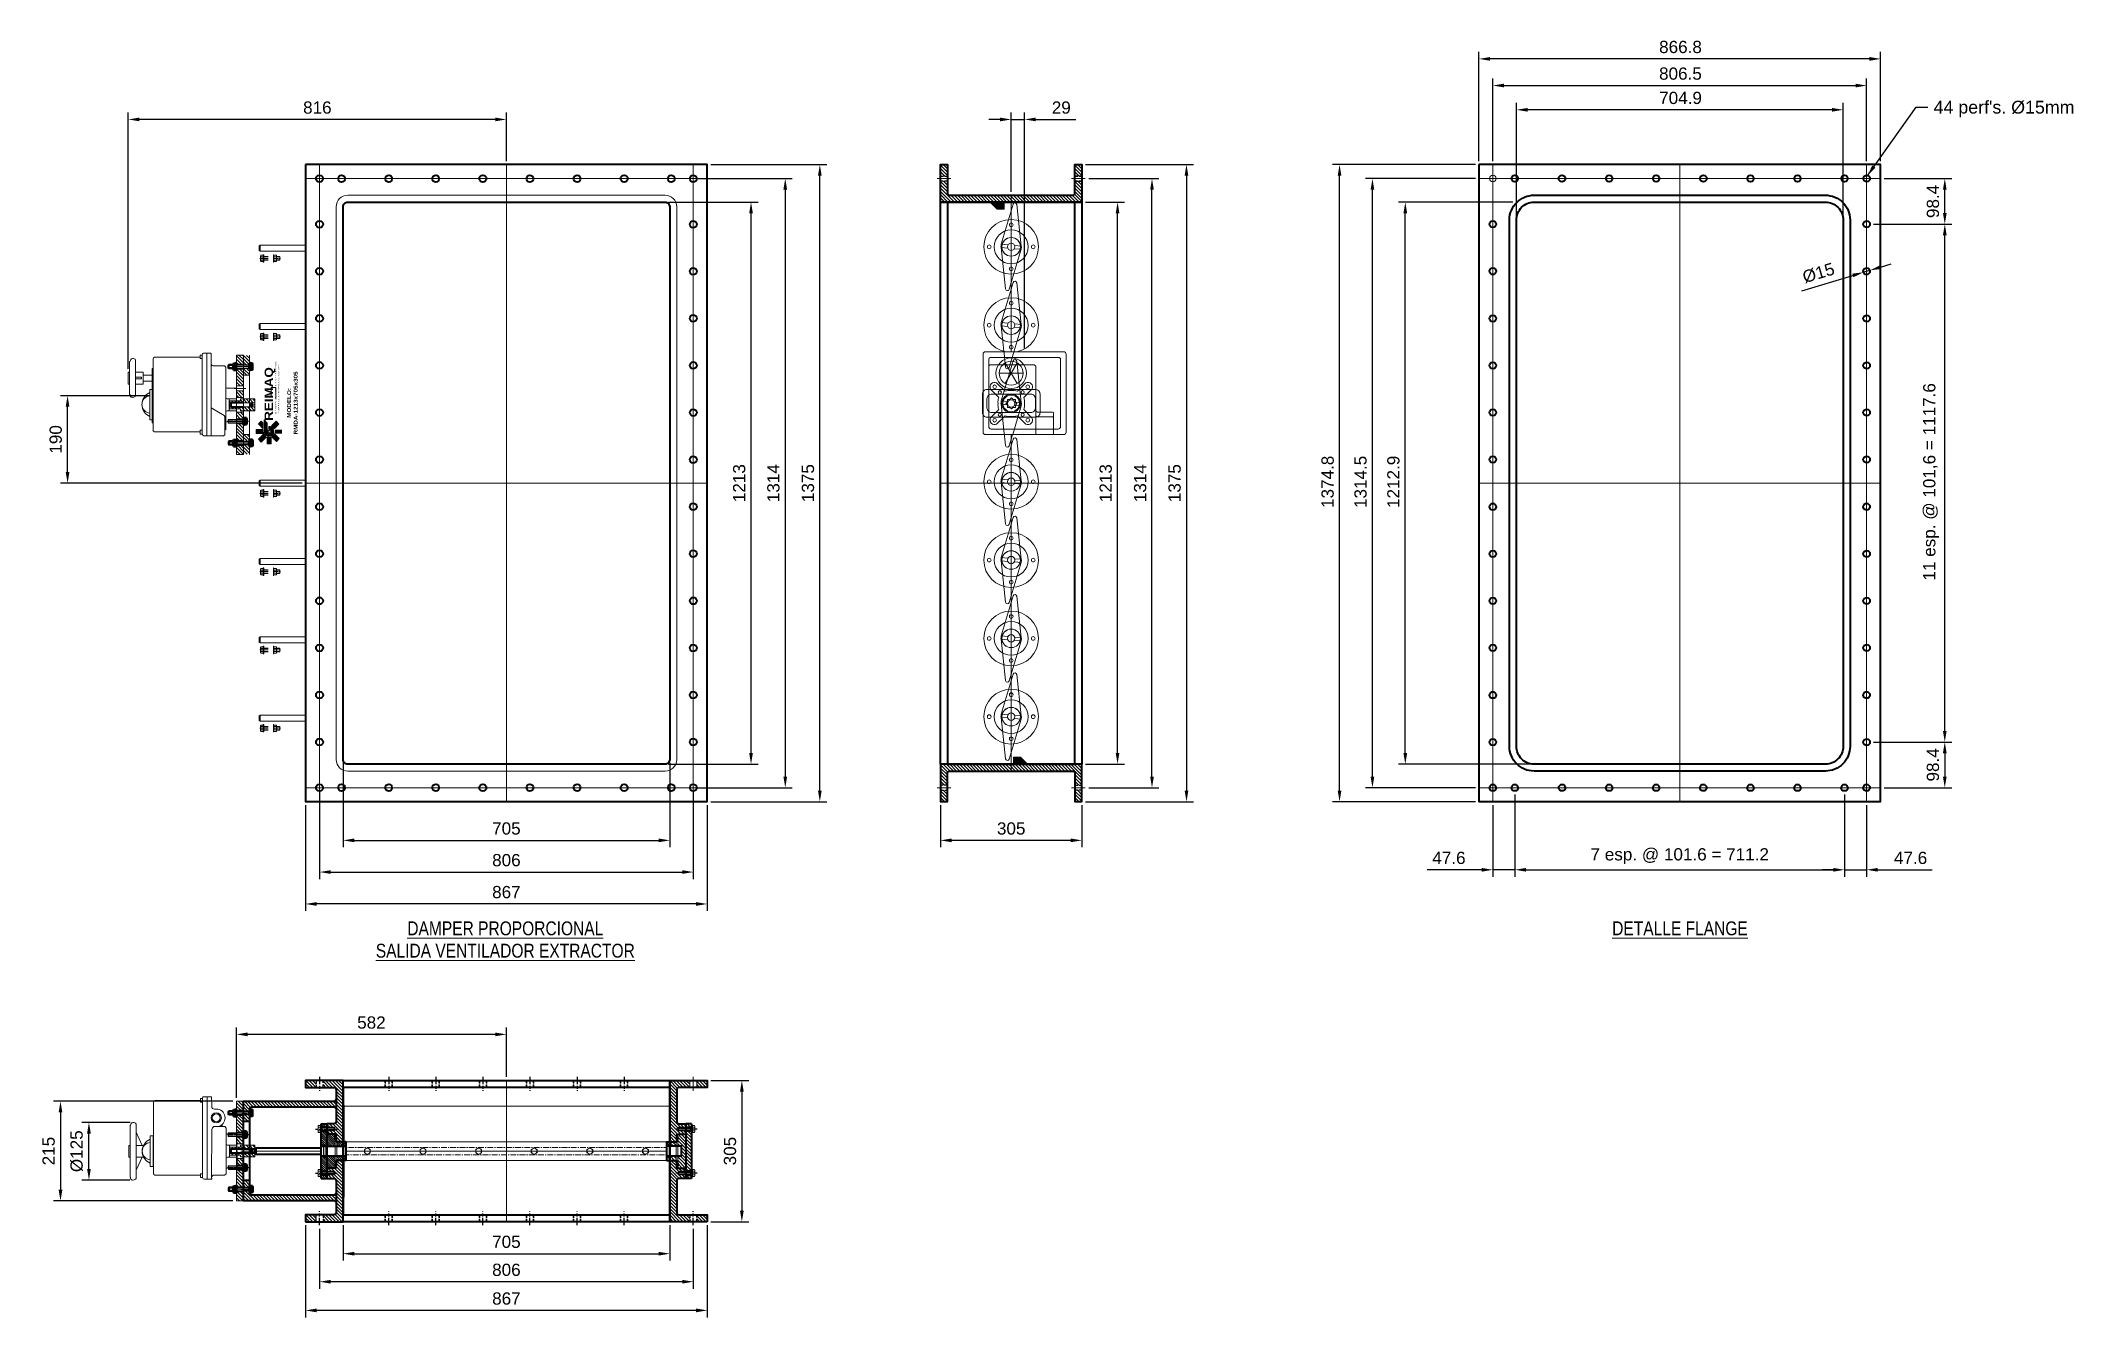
# Model space of a CAD drawing. Header units: millimetres. Extents: x 3074 to 13510, y 1436 to 24693.
# Drawn here: x 9124 to 13510, y 21938 to 24693 of the extents above.
import ezdxf
from ezdxf.enums import TextEntityAlignment as Align

# ---------------------------------------------------------------- set-up
doc = ezdxf.new("R2010")
doc.units = ezdxf.units.MM
doc.set_wipeout_variables(frame=1)
doc.linetypes.add('CENTER', pattern=[2, 1.25, -0.25, 0.25, -0.25])
doc.linetypes.add('HIDDEN', pattern=[9.525, 6.35, -3.175])
for name, color, linetype in [('IA-ACHU', 1, 'Continuous'), ('IA-EJES', 4, 'CENTER'), ('IA-SEGM', 1, 'HIDDEN')]:
    doc.layers.add(name, color=color, linetype=linetype)
for name, color, linetype, lineweight in [('IA-DIBUJO', 3, 'Continuous', 40), ('IA-TITLE', 6, 'Continuous', 13), ('IA-TRAZ', 8, 'Continuous', 5)]:
    doc.layers.add(name, color=color, linetype=linetype, lineweight=lineweight)
doc.styles.add('ARIAL', font='arial.ttf')
doc.styles.add('REIMAQ', font='romans.shx', dxfattribs={"width": 0.8})
doc.styles.add('REIMAQQ', font='romans.shx')
doc.styles.get("Standard").update_dxf_attribs({"font": 'arial.ttf'})
doc.dimstyles.new('COT_10', dxfattribs={"dimscale": 10, "dimtxt": 2.2, "dimasz": 2, "dimexe": 1.25, "dimexo": 0.625, "dimgap": 1, "dimtad": 1, "dimdec": 1, "dimdsep": 46, "dimtxsty": 'ARIAL', "dimcen": 2, "dimclrd": 256, "dimclre": 256, "dimclrt": 2, "dimadec": 0, "dimazin": 0, "dimtm": 1e-09, "dimtfac": 1, "dimtdec": 1, "dimtmove": 0, "dimatfit": 3, "dimfxl": 1, "dimarcsym": 0})
doc.dimstyles.new('COT_12', dxfattribs={"dimscale": 12, "dimtxt": 2.2, "dimasz": 2, "dimexe": 1.25, "dimexo": 0.625, "dimgap": 1, "dimtad": 1, "dimdec": 1, "dimdsep": 46, "dimtxsty": 'ARIAL', "dimcen": 2, "dimclrd": 256, "dimclre": 256, "dimclrt": 2, "dimadec": 0, "dimazin": 0, "dimtm": 1e-09, "dimtfac": 1, "dimtdec": 1, "dimtmove": 0, "dimatfit": 3, "dimfxl": 1, "dimarcsym": 0})
pattern_1 = [(135, (0, 0), (-3.5355339, -3.5355339), [])]
pattern_2 = [(315, (10528.385, 22296.391), (3.53553, 3.53553), [])]
pattern_3 = [(315, (10528.385, 24244.893), (3.53553, 3.53553), [])]
pattern_4 = [(315, (10528.385, 24075.893), (3.53553, 3.53553), [])]
pattern_5 = [(315, (10528.385, 23906.893), (3.53553, 3.53553), [])]
pattern_6 = [(315, (10528.385, 23737.893), (3.53553, 3.53553), [])]
pattern_7 = [(315, (10528.385, 23568.893), (3.53553, 3.53553), [])]
pattern_8 = [(315, (10528.385, 23399.893), (3.53553, 3.53553), [])]
pattern_9 = [(315, (10528.385, 23230.893), (3.53553, 3.53553), [])]

msp = doc.modelspace()

# ---------------------------------------------------------------- texts
at = {"layer": 'IA-TITLE', "width": 0.8}
for s, p in [('%%UDAMPER PROPORCIONAL', (10126.56, 22762.11)), ('%%UDETALLE FLANGE', (12661.15, 22762.11)), ('%%USALIDA VENTILADOR EXTRACTOR', (10126.56, 22713.91))]:
    msp.add_text(s, height=30, dxfattribs=at).set_placement(p, align=Align.CENTER)
at = {"layer": 'IA-TRAZ', "color": 2, "insert": (13208.34, 24563.06), "char_height": 27.5, "attachment_point": 1, "style": 'ARIAL'}
msp.add_mtext("44 perf's. %%C15mm", dxfattribs=at)

# ---------------------------------------------------------------- blocks, each defined once
blk = doc.blocks.new('A$Cea8c4245')
at = {"layer": 'IA-DIBUJO'}
for p, q in [((-594.5, 4), (-596.5, 2.9)), ((-596.5, 2.9), (-596.5, -2.9)), ((-594.5, 4), (-594.5, -4)), ((-542.5, 4), (-594.5, 4)), ((-540.6, 6.3), (-542.5, 5.2)), ((-542.5, 5.2), (-542.5, 4)), ((-542.5, 5.2), (-542.5, -5.2)), ((-540.6, 6.3), (-540.6, -6.4)), ((374.5, 6.3), (-540.6, 6.3)), ((374.5, 6.3), (374.5, -6.4)), ((376.5, 5.2), (374.5, 6.3)), ((376.5, -5.2), (376.5, 5.2)), ((-596.5, -2.9), (-594.5, -4)), ((-594.5, -4), (-542.5, -4)), ((-542.5, -4), (-542.5, -5.2)), ((-542.5, -5.2), (-540.6, -6.4)), ((-540.6, -6.4), (374.5, -6.4)), ((374.5, -6.4), (376.5, -5.2))]:
    blk.add_line(p, q, dxfattribs=at)
for centre in [(-300, 0), (-180, 0), (-60, 0), (60, 0), (180, 0), (300, 0)]:
    blk.add_circle(centre, 3.5, dxfattribs=at)
at = {"layer": 'IA-EJES', "ltscale": 5}
for p, q in [((-278.2, 0), (-321.8, 0)), ((-300, -21.8), (-300, 21.8)), ((-158.2, 0), (-201.8, 0)), ((-180, -21.8), (-180, 21.8)), ((-38.2, 0), (-81.8, 0)), ((-60, -21.8), (-60, 21.8)), ((81.8, 0), (38.2, 0)), ((60, -21.8), (60, 21.8)), ((201.8, 0), (158.2, 0)), ((180, -21.8), (180, 21.8)), ((321.8, 0), (278.2, 0)), ((300, -21.8), (300, 21.8))]:
    blk.add_line(p, q, dxfattribs=at)
blk = doc.blocks.new('*D15')
at = {"layer": 'Defpoints', "color": 0, "transparency": 16777216}
for p in [(13071, 24296.7), (13232.5, 24296.7), (13071, 23179.1)]:
    blk.add_point(p, dxfattribs=at)
at = {"layer": 'IA-TRAZ', "lineweight": -2, "transparency": 16777216}
for p, q in [((13078.5, 24296.7), (13247.5, 24296.7)), ((13232.5, 23203.1), (13232.5, 24272.7)), ((13078.5, 23179.1), (13247.5, 23179.1))]:
    blk.add_line(p, q, dxfattribs=at)
at = {"layer": 'IA-TRAZ', "transparency": 16777216}
for points in [[(13228.5, 24272.7), (13236.5, 24272.7), (13232.5, 24296.7)], [(13228.5, 23203.1), (13236.5, 23203.1), (13232.5, 23179.1)]]:
    blk.add_solid(points, dxfattribs=at)
at = {"layer": 'IA-TRAZ', "color": 2, "transparency": 16777216, "insert": (13185.8, 23527.7), "char_height": 26.4, "attachment_point": 1, "rotation": 90, "style": 'ARIAL'}
blk.add_mtext('11 esp. @ 101,6 = 1117.6', dxfattribs=at)
blk = doc.blocks.new('*D16')
at = {"layer": 'Defpoints', "color": 0, "transparency": 16777216}
for p in [(11997.6, 24395.1), (12227.3, 24395.1), (12227.3, 23080.7)]:
    blk.add_point(p, dxfattribs=at)
at = {"layer": 'IA-TRAZ', "lineweight": -2, "transparency": 16777216}
for p, q in [((12219.8, 24395.1), (11982.6, 24395.1)), ((11997.6, 23104.7), (11997.6, 24371.1)), ((12219.8, 23080.7), (11982.6, 23080.7))]:
    blk.add_line(p, q, dxfattribs=at)
at = {"layer": 'IA-TRAZ', "transparency": 16777216}
for points in [[(11993.6, 24371.1), (12001.6, 24371.1), (11997.6, 24395.1)], [(11993.6, 23104.7), (12001.6, 23104.7), (11997.6, 23080.7)]]:
    blk.add_solid(points, dxfattribs=at)
at = {"layer": 'IA-TRAZ', "color": 2, "transparency": 16777216, "insert": (11958.6, 23684.2), "char_height": 26.4, "attachment_point": 1, "rotation": 90, "style": 'ARIAL'}
blk.add_mtext('1314.5', dxfattribs=at)
blk = doc.blocks.new('*D17')
at = {"layer": 'Defpoints', "color": 0, "transparency": 16777216}
for p in [(13063.9, 24596), (12257.4, 24425.3), (13063.9, 24425.3)]:
    blk.add_point(p, dxfattribs=at)
at = {"layer": 'IA-TRAZ', "lineweight": -2, "transparency": 16777216}
for p, q in [((12257.4, 24432.8), (12257.4, 24611)), ((13063.9, 24432.8), (13063.9, 24611)), ((12281.4, 24596), (13039.9, 24596))]:
    blk.add_line(p, q, dxfattribs=at)
at = {"layer": 'IA-TRAZ', "transparency": 16777216}
for points in [[(12281.4, 24600), (12281.4, 24592), (12257.4, 24596)], [(13039.9, 24600), (13039.9, 24592), (13063.9, 24596)]]:
    blk.add_solid(points, dxfattribs=at)
at = {"layer": 'IA-TRAZ', "color": 2, "transparency": 16777216, "insert": (12616, 24635), "char_height": 26.4, "attachment_point": 1, "style": 'ARIAL'}
blk.add_mtext('806.5', dxfattribs=at)
blk = doc.blocks.new('*D18')
at = {"layer": 'Defpoints', "color": 0, "transparency": 16777216}
for p in [(11926.6, 24425.3), (12227.3, 24425.3), (12227.3, 23050.5)]:
    blk.add_point(p, dxfattribs=at)
at = {"layer": 'IA-TRAZ', "lineweight": -2, "transparency": 16777216}
for p, q in [((12219.8, 24425.3), (11911.6, 24425.3)), ((11926.6, 23074.5), (11926.6, 24401.3)), ((12219.8, 23050.5), (11911.6, 23050.5))]:
    blk.add_line(p, q, dxfattribs=at)
at = {"layer": 'IA-TRAZ', "transparency": 16777216}
for points in [[(11922.6, 24401.3), (11930.6, 24401.3), (11926.6, 24425.3)], [(11922.6, 23074.5), (11930.6, 23074.5), (11926.6, 23050.5)]]:
    blk.add_solid(points, dxfattribs=at)
at = {"layer": 'IA-TRAZ', "color": 2, "transparency": 16777216, "insert": (11887.6, 23684.3), "char_height": 26.4, "attachment_point": 1, "rotation": 90, "style": 'ARIAL'}
blk.add_mtext('1374.8', dxfattribs=at)
blk = doc.blocks.new('*D19')
at = {"layer": 'Defpoints', "color": 0, "transparency": 16777216}
for p in [(12068.5, 24344.3), (12308.2, 24344.3), (12346.3, 23131.5)]:
    blk.add_point(p, dxfattribs=at)
at = {"layer": 'IA-TRAZ', "lineweight": -2, "transparency": 16777216}
for p, q in [((12300.7, 24344.3), (12053.5, 24344.3)), ((12068.5, 23155.5), (12068.5, 24320.3)), ((12338.8, 23131.5), (12053.5, 23131.5))]:
    blk.add_line(p, q, dxfattribs=at)
at = {"layer": 'IA-TRAZ', "transparency": 16777216}
for points in [[(12064.5, 24320.3), (12072.5, 24320.3), (12068.5, 24344.3)], [(12064.5, 23155.5), (12072.5, 23155.5), (12068.5, 23131.5)]]:
    blk.add_solid(points, dxfattribs=at)
at = {"layer": 'IA-TRAZ', "color": 2, "transparency": 16777216, "insert": (12029.5, 23684.3), "char_height": 26.4, "attachment_point": 1, "rotation": 90, "style": 'ARIAL'}
blk.add_mtext('1212.9', dxfattribs=at)
blk = doc.blocks.new('*D20')
at = {"layer": 'Defpoints', "color": 0, "transparency": 16777216}
for p in [(12308.2, 24543.6), (12308.2, 24306.2), (13013.1, 24306.2)]:
    blk.add_point(p, dxfattribs=at)
at = {"layer": 'IA-TRAZ', "lineweight": -2, "transparency": 16777216}
for p, q in [((12308.2, 24313.7), (12308.2, 24558.6)), ((12989.1, 24543.6), (12332.2, 24543.6)), ((13013.1, 24313.7), (13013.1, 24558.6))]:
    blk.add_line(p, q, dxfattribs=at)
at = {"layer": 'IA-TRAZ', "transparency": 16777216}
for points in [[(12332.2, 24547.6), (12332.2, 24539.6), (12308.2, 24543.6)], [(12989.1, 24547.6), (12989.1, 24539.6), (13013.1, 24543.6)]]:
    blk.add_solid(points, dxfattribs=at)
at = {"layer": 'IA-TRAZ', "color": 2, "transparency": 16777216, "insert": (12616.2, 24582.5), "char_height": 26.4, "attachment_point": 1, "style": 'ARIAL'}
blk.add_mtext('704.9', dxfattribs=at)
blk = doc.blocks.new('*D21')
at = {"layer": 'Defpoints', "color": 0, "transparency": 16777216}
for p in [(12227.3, 24653.5), (12227.3, 24425.3), (13094, 24425.3)]:
    blk.add_point(p, dxfattribs=at)
at = {"layer": 'IA-TRAZ', "lineweight": -2, "transparency": 16777216}
for p, q in [((12227.3, 24432.8), (12227.3, 24668.5)), ((13070, 24653.5), (12251.3, 24653.5)), ((13094, 24432.8), (13094, 24668.5))]:
    blk.add_line(p, q, dxfattribs=at)
at = {"layer": 'IA-TRAZ', "transparency": 16777216}
for points in [[(12251.3, 24657.5), (12251.3, 24649.5), (12227.3, 24653.5)], [(13070, 24657.5), (13070, 24649.5), (13094, 24653.5)]]:
    blk.add_solid(points, dxfattribs=at)
at = {"layer": 'IA-TRAZ', "color": 2, "transparency": 16777216, "insert": (12616.1, 24692.5), "char_height": 26.4, "attachment_point": 1, "style": 'ARIAL'}
blk.add_mtext('866.8', dxfattribs=at)
blk = doc.blocks.new('*D22')
at = {"layer": 'Defpoints', "color": 0, "transparency": 16777216}
for p in [(13071, 23179.1), (13094, 23080.7), (13232.5, 23080.7)]:
    blk.add_point(p, dxfattribs=at)
at = {"layer": 'IA-TRAZ', "lineweight": -2, "transparency": 16777216}
for p, q in [((13078.5, 23179.1), (13247.5, 23179.1)), ((13232.5, 23155.1), (13232.5, 23104.7)), ((13101.5, 23080.7), (13247.5, 23080.7))]:
    blk.add_line(p, q, dxfattribs=at)
at = {"layer": 'IA-TRAZ', "transparency": 16777216}
for points in [[(13228.5, 23155.1), (13236.5, 23155.1), (13232.5, 23179.1)], [(13228.5, 23104.7), (13236.5, 23104.7), (13232.5, 23080.7)]]:
    blk.add_solid(points, dxfattribs=at)
at = {"layer": 'IA-TRAZ', "color": 2, "transparency": 16777216, "insert": (13207, 23129.9), "char_height": 26.4, "attachment_point": 5, "rotation": 90, "style": 'ARIAL'}
blk.add_mtext('98.4', dxfattribs=at)
blk = doc.blocks.new('*D23')
at = {"layer": 'Defpoints', "color": 0, "transparency": 16777216}
for p in [(13094, 24395.1), (13232.5, 24395.1), (13071, 24296.7)]:
    blk.add_point(p, dxfattribs=at)
at = {"layer": 'IA-TRAZ', "lineweight": -2, "transparency": 16777216}
for p, q in [((13101.5, 24395.1), (13247.5, 24395.1)), ((13232.5, 24320.7), (13232.5, 24371.1)), ((13078.5, 24296.7), (13247.5, 24296.7))]:
    blk.add_line(p, q, dxfattribs=at)
at = {"layer": 'IA-TRAZ', "transparency": 16777216}
for points in [[(13228.5, 24371.1), (13236.5, 24371.1), (13232.5, 24395.1)], [(13228.5, 24320.7), (13236.5, 24320.7), (13232.5, 24296.7)]]:
    blk.add_solid(points, dxfattribs=at)
at = {"layer": 'IA-TRAZ', "color": 2, "transparency": 16777216, "insert": (13207, 24345.9), "char_height": 26.4, "attachment_point": 5, "rotation": 90, "style": 'ARIAL'}
blk.add_mtext('98.4', dxfattribs=at)
blk = doc.blocks.new('*D24')
at = {"layer": 'Defpoints', "color": 0, "transparency": 16777216}
for p in [(12305, 23073.5), (13016.2, 23073.5), (13016.2, 22903.5)]:
    blk.add_point(p, dxfattribs=at)
at = {"layer": 'IA-TRAZ', "lineweight": -2, "transparency": 16777216}
for p, q in [((12305, 23066), (12305, 22888.5)), ((13016.2, 23066), (13016.2, 22888.5)), ((12329, 22903.5), (12992.2, 22903.5))]:
    blk.add_line(p, q, dxfattribs=at)
at = {"layer": 'IA-TRAZ', "transparency": 16777216}
for points in [[(12329, 22907.5), (12329, 22899.5), (12305, 22903.5)], [(12992.2, 22907.5), (12992.2, 22899.5), (13016.2, 22903.5)]]:
    blk.add_solid(points, dxfattribs=at)
at = {"layer": 'IA-TRAZ', "color": 2, "transparency": 16777216, "insert": (12660.6, 22932.9), "char_height": 26.4, "attachment_point": 5, "style": 'ARIAL'}
blk.add_mtext('7 esp. @ 101.6 = 711.2', dxfattribs=at)
blk = doc.blocks.new('*D25')
at = {"layer": 'Defpoints', "color": 0, "transparency": 16777216}
for p in [(13016.2, 23050.5), (13063.9, 23050.5), (13063.9, 22903.5)]:
    blk.add_point(p, dxfattribs=at)
at = {"layer": 'IA-TRAZ', "lineweight": -2, "transparency": 16777216}
for p, q in [((13016.2, 23043), (13016.2, 22888.5)), ((13063.9, 23043), (13063.9, 22888.5)), ((12992.2, 22903.5), (12968.2, 22903.5)), ((13016.2, 22903.5), (13063.9, 22903.5)), ((13087.9, 22903.5), (13205.5, 22903.5))]:
    blk.add_line(p, q, dxfattribs=at)
at = {"layer": 'IA-TRAZ', "transparency": 16777216}
for points in [[(12992.2, 22907.5), (12992.2, 22899.5), (13016.2, 22903.5)], [(13087.9, 22907.5), (13087.9, 22899.5), (13063.9, 22903.5)]]:
    blk.add_solid(points, dxfattribs=at)
at = {"layer": 'IA-TRAZ', "color": 2, "transparency": 16777216, "insert": (13158.7, 22929), "char_height": 26.4, "attachment_point": 5, "style": 'ARIAL'}
blk.add_mtext('47.6', dxfattribs=at)
blk = doc.blocks.new('*D26')
at = {"layer": 'Defpoints', "color": 0, "transparency": 16777216}
for p in [(12257.4, 23050.5), (12305, 23050.5), (12257.4, 22903.5)]:
    blk.add_point(p, dxfattribs=at)
at = {"layer": 'IA-TRAZ', "lineweight": -2, "transparency": 16777216}
for p, q in [((12257.4, 23043), (12257.4, 22888.5)), ((12305, 23043), (12305, 22888.5)), ((12233.4, 22903.5), (12115.8, 22903.5)), ((12305, 22903.5), (12257.4, 22903.5)), ((12329, 22903.5), (12353, 22903.5))]:
    blk.add_line(p, q, dxfattribs=at)
at = {"layer": 'IA-TRAZ', "transparency": 16777216}
for points in [[(12233.4, 22907.5), (12233.4, 22899.5), (12257.4, 22903.5)], [(12329, 22907.5), (12329, 22899.5), (12305, 22903.5)]]:
    blk.add_solid(points, dxfattribs=at)
at = {"layer": 'IA-TRAZ', "color": 2, "transparency": 16777216, "insert": (12162.6, 22929), "char_height": 26.4, "attachment_point": 5, "style": 'ARIAL'}
blk.add_mtext('47.6', dxfattribs=at)
blk = doc.blocks.new('*D27')
at = {"layer": 'Defpoints', "color": 0, "transparency": 16777216}
for p in [(13057, 24193), (13070.7, 24197.1)]:
    blk.add_point(p, dxfattribs=at)
at = {"layer": 'IA-TRAZ', "lineweight": -2, "transparency": 16777216}
for p, q in [((13093.7, 24204), (13116.7, 24210.9)), ((12924.1, 24153.3), (13034, 24186.2)), ((13070.7, 24197.1), (13057, 24193))]:
    blk.add_line(p, q, dxfattribs=at)
at = {"layer": 'IA-TRAZ', "transparency": 16777216}
for points in [[(13032.9, 24190), (13035.2, 24182.3), (13057, 24193)], [(13092.6, 24207.8), (13094.9, 24200.2), (13070.7, 24197.1)]]:
    blk.add_solid(points, dxfattribs=at)
at = {"layer": 'IA-TRAZ', "color": 2, "transparency": 16777216, "insert": (12960.1, 24191.4), "char_height": 26.4, "attachment_point": 5, "rotation": 16.6418, "style": 'ARIAL'}
blk.add_mtext('%%C15', dxfattribs=at)
blk = doc.blocks.new('*D28')
at = {"layer": 'Defpoints', "color": 0, "transparency": 16777216}
for p in [(9776.5, 23141.5), (10481.4, 23141.5), (10481.4, 22967)]:
    blk.add_point(p, dxfattribs=at)
at = {"layer": 'IA-TRAZ', "lineweight": -2, "transparency": 16777216}
for p, q in [((9776.5, 23134), (9776.5, 22952)), ((10481.4, 23134), (10481.4, 22952)), ((9800.5, 22967), (10457.4, 22967))]:
    blk.add_line(p, q, dxfattribs=at)
at = {"layer": 'IA-TRAZ', "transparency": 16777216}
for points in [[(9800.5, 22971), (9800.5, 22963), (9776.5, 22967)], [(10457.4, 22971), (10457.4, 22963), (10481.4, 22967)]]:
    blk.add_solid(points, dxfattribs=at)
at = {"layer": 'IA-TRAZ', "color": 2, "transparency": 16777216, "insert": (10128.9, 22992.5), "char_height": 26.4, "attachment_point": 5, "style": 'ARIAL'}
blk.add_mtext('705', dxfattribs=at)
blk = doc.blocks.new('*D29')
at = {"layer": 'Defpoints', "color": 0, "transparency": 16777216}
for p in [(9725.7, 23080.7), (10532.2, 23080.7), (10532.2, 22898.6)]:
    blk.add_point(p, dxfattribs=at)
at = {"layer": 'IA-TRAZ', "lineweight": -2, "transparency": 16777216}
for p, q in [((9725.7, 23073.2), (9725.7, 22883.6)), ((10532.2, 23073.2), (10532.2, 22883.6)), ((9749.7, 22898.6), (10508.2, 22898.6))]:
    blk.add_line(p, q, dxfattribs=at)
at = {"layer": 'IA-TRAZ', "transparency": 16777216}
for points in [[(9749.7, 22902.6), (9749.7, 22894.6), (9725.7, 22898.6)], [(10508.2, 22902.6), (10508.2, 22894.6), (10532.2, 22898.6)]]:
    blk.add_solid(points, dxfattribs=at)
at = {"layer": 'IA-TRAZ', "color": 2, "transparency": 16777216, "insert": (10128.9, 22924.1), "char_height": 26.4, "attachment_point": 5, "style": 'ARIAL'}
blk.add_mtext('806', dxfattribs=at)
blk = doc.blocks.new('*D30')
at = {"layer": 'Defpoints', "color": 0, "transparency": 16777216}
for p in [(9695.6, 23050.5), (10562.3, 23050.5), (9695.6, 22829.7)]:
    blk.add_point(p, dxfattribs=at)
at = {"layer": 'IA-TRAZ', "lineweight": -2, "transparency": 16777216}
for p, q in [((9695.6, 23043), (9695.6, 22814.7)), ((10562.3, 23043), (10562.3, 22814.7)), ((10538.3, 22829.7), (9719.6, 22829.7))]:
    blk.add_line(p, q, dxfattribs=at)
at = {"layer": 'IA-TRAZ', "transparency": 16777216}
for points in [[(9719.6, 22833.7), (9719.6, 22825.7), (9695.6, 22829.7)], [(10538.3, 22833.7), (10538.3, 22825.7), (10562.3, 22829.7)]]:
    blk.add_solid(points, dxfattribs=at)
at = {"layer": 'IA-TRAZ', "color": 2, "transparency": 16777216, "insert": (10128.9, 22855.2), "char_height": 26.4, "attachment_point": 5, "style": 'ARIAL'}
blk.add_mtext('867', dxfattribs=at)
blk = doc.blocks.new('*D31')
at = {"layer": 'Defpoints', "color": 0, "transparency": 16777216}
for p in [(10471.4, 24344.3), (10656.8, 24344.3), (10471.4, 23131.5)]:
    blk.add_point(p, dxfattribs=at)
at = {"layer": 'IA-TRAZ', "lineweight": -2, "transparency": 16777216}
for p, q in [((10478.9, 24344.3), (10671.8, 24344.3)), ((10656.8, 23155.5), (10656.8, 24320.3)), ((10478.9, 23131.5), (10671.8, 23131.5))]:
    blk.add_line(p, q, dxfattribs=at)
at = {"layer": 'IA-TRAZ', "transparency": 16777216}
for points in [[(10652.8, 24320.3), (10660.8, 24320.3), (10656.8, 24344.3)], [(10652.8, 23155.5), (10660.8, 23155.5), (10656.8, 23131.5)]]:
    blk.add_solid(points, dxfattribs=at)
at = {"layer": 'IA-TRAZ', "color": 2, "transparency": 16777216, "insert": (10631.3, 23737.9), "char_height": 26.4, "attachment_point": 5, "rotation": 90, "style": 'ARIAL'}
blk.add_mtext('1213', dxfattribs=at)
blk = doc.blocks.new('*D32')
at = {"layer": 'Defpoints', "color": 0, "transparency": 16777216}
for p in [(10532.2, 24395.1), (10532.2, 23080.7), (10730.6, 23080.7)]:
    blk.add_point(p, dxfattribs=at)
at = {"layer": 'IA-TRAZ', "lineweight": -2, "transparency": 16777216}
for p, q in [((10539.7, 24395.1), (10745.6, 24395.1)), ((10730.6, 24371.1), (10730.6, 23104.7)), ((10539.7, 23080.7), (10745.6, 23080.7))]:
    blk.add_line(p, q, dxfattribs=at)
at = {"layer": 'IA-TRAZ', "transparency": 16777216}
for points in [[(10726.6, 24371.1), (10734.6, 24371.1), (10730.6, 24395.1)], [(10726.6, 23104.7), (10734.6, 23104.7), (10730.6, 23080.7)]]:
    blk.add_solid(points, dxfattribs=at)
at = {"layer": 'IA-TRAZ', "color": 2, "transparency": 16777216, "insert": (10705.1, 23737.9), "char_height": 26.4, "attachment_point": 5, "rotation": 90, "style": 'ARIAL'}
blk.add_mtext('1314', dxfattribs=at)
blk = doc.blocks.new('*D33')
at = {"layer": 'Defpoints', "color": 0, "transparency": 16777216}
for p in [(10562.3, 24425.3), (10805.2, 24425.3), (10562.3, 23050.5)]:
    blk.add_point(p, dxfattribs=at)
at = {"layer": 'IA-TRAZ', "lineweight": -2, "transparency": 16777216}
for p, q in [((10569.8, 24425.3), (10820.2, 24425.3)), ((10805.2, 23074.5), (10805.2, 24401.3)), ((10569.8, 23050.5), (10820.2, 23050.5))]:
    blk.add_line(p, q, dxfattribs=at)
at = {"layer": 'IA-TRAZ', "transparency": 16777216}
for points in [[(10801.2, 24401.3), (10809.2, 24401.3), (10805.2, 24425.3)], [(10801.2, 23074.5), (10809.2, 23074.5), (10805.2, 23050.5)]]:
    blk.add_solid(points, dxfattribs=at)
at = {"layer": 'IA-TRAZ', "color": 2, "transparency": 16777216, "insert": (10779.7, 23737.9), "char_height": 26.4, "attachment_point": 5, "rotation": 90, "style": 'ARIAL'}
blk.add_mtext('1375', dxfattribs=at)
blk = doc.blocks.new('*D34')
at = {"layer": 'Defpoints', "color": 0, "transparency": 16777216}
for p in [(10562.3, 22448.9), (10562.3, 22143.9), (10637, 22143.9)]:
    blk.add_point(p, dxfattribs=at)
at = {"layer": 'IA-TRAZ', "lineweight": -2, "transparency": 16777216}
for p, q in [((10569.8, 22448.9), (10652, 22448.9)), ((10637, 22424.9), (10637, 22167.9)), ((10569.8, 22143.9), (10652, 22143.9))]:
    blk.add_line(p, q, dxfattribs=at)
at = {"layer": 'IA-TRAZ', "transparency": 16777216}
for points in [[(10633, 22424.9), (10641, 22424.9), (10637, 22448.9)], [(10633, 22167.9), (10641, 22167.9), (10637, 22143.9)]]:
    blk.add_solid(points, dxfattribs=at)
at = {"layer": 'IA-TRAZ', "color": 2, "transparency": 16777216, "insert": (10611.5, 22296.4), "char_height": 26.4, "attachment_point": 5, "rotation": 90, "style": 'ARIAL'}
blk.add_mtext('305', dxfattribs=at)
blk = doc.blocks.new('A$Cd3518d51')
for p, q in [((-59.1, 229.6), (-56.3, 229.6)), ((-59.1, 229.6), (-59.1, 229.6)), ((-56.3, 229.6), (-56.3, 230.5)), ((-56.3, 230.5), (55.7, 230.5)), ((-13.1, 233.4), (12.3, 233.4)), ((-13.1, 230.5), (-13.1, 233.4)), ((12.3, 230.5), (-13.1, 230.5)), ((12.3, 233.4), (12.3, 230.5)), ((55.7, 230.5), (55.7, 229.2)), ((58.3, 217.6), (-59, 217.6)), ((-52, 176.9), (-52, 78.2)), ((-48.6, 180.1), (105.2, 180.1)), ((-41.5, 217.6), (-13.1, 204.6)), ((-33.3, 187.1), (32.7, 187.1)), ((-33.3, 180.6), (-33.3, 187.1)), ((32.7, 180.6), (-33.3, 180.6)), ((-26, 187), (25.5, 187)), ((-13.1, 217.6), (12.4, 217.6)), ((40.7, 217.6), (12.3, 204.6)), ((12.4, 217.6), (12.4, 201.5)), ((32.7, 187.1), (32.7, 180.6)), ((109.2, 78.3), (109.2, 176.8)), ((-60.9, 70.1), (-60.9, 64.2)), ((-60.9, 64.2), (117.3, 64.2)), ((-60.9, 56.6), (-60.9, 64.2)), ((-60.9, 64.2), (117.3, 64.2)), ((46.8, 54.3), (-58.7, 54.5)), ((-48.7, 78.2), (-57, 78.2)), ((-57, 78.2), (-57, 74)), ((-57, 74), (-48.7, 74)), ((113.3, 74), (-57, 74)), ((-52, 78.2), (-48.7, 78.2)), ((-51.9, 26.5), (-51.9, 49.2)), ((-48.7, 78.2), (-48.7, 74)), ((-48.7, 74), (-48.7, 78.2)), ((-48.7, 74), (105.7, 74)), ((52.8, 40.9), (52.8, 50)), ((90.7, 48.7), (90.7, 40.9)), ((116.1, 54.5), (95.9, 54.4)), ((105.7, 74), (105.7, 78.3)), ((105.7, 78.3), (109.2, 78.3)), ((105.7, 78.3), (113.3, 78.3)), ((105.7, 74), (105.7, 78.3)), ((113.3, 74), (105.7, 74)), ((113.3, 78.3), (113.3, 74)), ((117.3, 55.7), (116.1, 54.5)), ((117.3, 64.2), (117.3, 71.1)), ((117.3, 64.2), (117.3, 55.7)), ((-49.3, 23.2), (-51.9, 26.5)), ((49.7, 23.2), (-49.3, 23.2)), ((-36.2, -0.2), (-36.2, 19.9)), ((36.2, 0.2), (-36.2, -0.2)), ((-12.9, -0.1), (-12.9, 20.1)), ((-12.9, 16.1), (12.9, 16.1)), ((-8.5, 16.1), (-8.5, 0)), ((8.5, 16.1), (8.5, 0)), ((12.9, -0.1), (12.9, 20.1)), ((36.2, -0.2), (36.2, 19.9)), ((52.8, 26.4), (49.7, 23.2)), ((52.8, 40.9), (52.8, 26.4)), ((52.8, 30.6), (56.2, 33.2))]:
    blk.add_line(p, q)
for radius in [11, 8.64]:
    blk.add_circle((71.8, 44.5), radius)
for centre, radius, start, end in [((-55.7, 223.7), 6.89, 120.0882, 241.7375), ((55.8, 223.2), 6.07, 293.3822, 91.7022), ((-46.9, 175), 5.38, 108.1674, 159.1243), ((-0.3, 176.6), 27.8, 21.897, 158.103), ((0, 185.8), 18.6, 3.7691, 176.2309), ((-1356.3, 201.5), 1343.3, 0, 0.6847), ((-0.3, 174.7), 29.7, 64.6101, 115.3899), ((104.3, 175), 5.11, 19.6786, 80.03), ((-59.2, 56.1), 1.74, 165.8048, 286.5668), ((-56.9, 70), 4.03, 92.6186, 178.2059), ((-57.2, 49.2), 5.3, 0, 87.8092), ((44.5, 44.7), 9.9, 32.48, 76.6776), ((95.9, 49.2), 5.23, 90.3075, 186.0488), ((114.2, 71.1), 3.11, 0, 106.8496), ((-39.6, 19.9), 3.41, 0, 81.1824), ((-16.1, 20.1), 3.21, 0, 80.7867), ((16.1, 20.1), 3.21, 99.2133, 180), ((39.6, 19.9), 3.41, 98.8176, 180), ((71.8, 44.7), 19.3, 191.3165, 348.6835)]:
    blk.add_arc(centre, radius, start, end)
blk = doc.blocks.new('*D35')
at = {"layer": 'Defpoints', "color": 0, "transparency": 16777216}
for p in [(9695.6, 22143.9), (10562.3, 22143.9), (9695.6, 21952.6)]:
    blk.add_point(p, dxfattribs=at)
at = {"layer": 'IA-TRAZ', "lineweight": -2, "transparency": 16777216}
for p, q in [((9695.6, 22136.4), (9695.6, 21937.6)), ((10562.3, 22136.4), (10562.3, 21937.6)), ((10538.3, 21952.6), (9719.6, 21952.6))]:
    blk.add_line(p, q, dxfattribs=at)
at = {"layer": 'IA-TRAZ', "transparency": 16777216}
for points in [[(9719.6, 21956.6), (9719.6, 21948.6), (9695.6, 21952.6)], [(10538.3, 21956.6), (10538.3, 21948.6), (10562.3, 21952.6)]]:
    blk.add_solid(points, dxfattribs=at)
at = {"layer": 'IA-TRAZ', "color": 2, "transparency": 16777216, "insert": (10128.9, 21978.1), "char_height": 26.4, "attachment_point": 5, "style": 'ARIAL'}
blk.add_mtext('867', dxfattribs=at)
blk = doc.blocks.new('*D36')
at = {"layer": 'Defpoints', "color": 0, "transparency": 16777216}
for p in [(9776.5, 22143.9), (10481.4, 22143.9), (10481.4, 22075)]:
    blk.add_point(p, dxfattribs=at)
at = {"layer": 'IA-TRAZ', "lineweight": -2, "transparency": 16777216}
for p, q in [((9776.5, 22136.4), (9776.5, 22060)), ((10481.4, 22136.4), (10481.4, 22060)), ((9800.5, 22075), (10457.4, 22075))]:
    blk.add_line(p, q, dxfattribs=at)
at = {"layer": 'IA-TRAZ', "transparency": 16777216}
for points in [[(9800.5, 22079), (9800.5, 22071), (9776.5, 22075)], [(10457.4, 22079), (10457.4, 22071), (10481.4, 22075)]]:
    blk.add_solid(points, dxfattribs=at)
at = {"layer": 'IA-TRAZ', "color": 2, "transparency": 16777216, "insert": (10128.9, 22100.5), "char_height": 26.4, "attachment_point": 5, "style": 'ARIAL'}
blk.add_mtext('705', dxfattribs=at)
blk = doc.blocks.new('*D37')
at = {"layer": 'Defpoints', "color": 0, "transparency": 16777216}
for p in [(9725.7, 22136.4), (10532.2, 22136.4), (9725.7, 22014.5)]:
    blk.add_point(p, dxfattribs=at)
at = {"layer": 'IA-TRAZ', "lineweight": -2, "transparency": 16777216}
for p, q in [((9725.7, 22128.9), (9725.7, 21999.5)), ((10532.2, 22128.9), (10532.2, 21999.5)), ((10508.2, 22014.5), (9749.7, 22014.5))]:
    blk.add_line(p, q, dxfattribs=at)
at = {"layer": 'IA-TRAZ', "transparency": 16777216}
for points in [[(9749.7, 22018.5), (9749.7, 22010.5), (9725.7, 22014.5)], [(10508.2, 22018.5), (10508.2, 22010.5), (10532.2, 22014.5)]]:
    blk.add_solid(points, dxfattribs=at)
at = {"layer": 'IA-TRAZ', "color": 2, "transparency": 16777216, "insert": (10128.9, 22040), "char_height": 26.4, "attachment_point": 5, "style": 'ARIAL'}
blk.add_mtext('806', dxfattribs=at)
blk = doc.blocks.new('*D38')
at = {"layer": 'Defpoints', "color": 0, "transparency": 16777216}
for p in [(11370.6, 24344.3), (11447.6, 24344.3), (11370.6, 23131.5)]:
    blk.add_point(p, dxfattribs=at)
at = {"layer": 'IA-TRAZ', "lineweight": -2, "transparency": 16777216}
for p, q in [((11378.1, 24344.3), (11462.6, 24344.3)), ((11447.6, 23155.5), (11447.6, 24320.3)), ((11378.1, 23131.5), (11462.6, 23131.5))]:
    blk.add_line(p, q, dxfattribs=at)
at = {"layer": 'IA-TRAZ', "transparency": 16777216}
for points in [[(11443.6, 24320.3), (11451.6, 24320.3), (11447.6, 24344.3)], [(11443.6, 23155.5), (11451.6, 23155.5), (11447.6, 23131.5)]]:
    blk.add_solid(points, dxfattribs=at)
at = {"layer": 'IA-TRAZ', "color": 2, "transparency": 16777216, "insert": (11422.1, 23737.9), "char_height": 26.4, "attachment_point": 5, "rotation": 90, "style": 'ARIAL'}
blk.add_mtext('1213', dxfattribs=at)
blk = doc.blocks.new('*D39')
at = {"layer": 'Defpoints', "color": 0, "transparency": 16777216}
for p in [(11378, 24395.1), (11521.9, 24395.1), (11378, 23080.7)]:
    blk.add_point(p, dxfattribs=at)
at = {"layer": 'IA-TRAZ', "lineweight": -2, "transparency": 16777216}
for p, q in [((11385.5, 24395.1), (11536.9, 24395.1)), ((11521.9, 23104.7), (11521.9, 24371.1)), ((11385.5, 23080.7), (11536.9, 23080.7))]:
    blk.add_line(p, q, dxfattribs=at)
at = {"layer": 'IA-TRAZ', "transparency": 16777216}
for points in [[(11517.9, 24371.1), (11525.9, 24371.1), (11521.9, 24395.1)], [(11517.9, 23104.7), (11525.9, 23104.7), (11521.9, 23080.7)]]:
    blk.add_solid(points, dxfattribs=at)
at = {"layer": 'IA-TRAZ', "color": 2, "transparency": 16777216, "insert": (11496.4, 23737.9), "char_height": 26.4, "attachment_point": 5, "rotation": 90, "style": 'ARIAL'}
blk.add_mtext('1314', dxfattribs=at)
blk = doc.blocks.new('*D40')
at = {"layer": 'Defpoints', "color": 0, "transparency": 16777216}
for p in [(11370.6, 24425.3), (11370.6, 23050.5), (11596.3, 23050.5)]:
    blk.add_point(p, dxfattribs=at)
at = {"layer": 'IA-TRAZ', "lineweight": -2, "transparency": 16777216}
for p, q in [((11378.1, 24425.3), (11611.3, 24425.3)), ((11596.3, 24401.3), (11596.3, 23074.5)), ((11378.1, 23050.5), (11611.3, 23050.5))]:
    blk.add_line(p, q, dxfattribs=at)
at = {"layer": 'IA-TRAZ', "transparency": 16777216}
for points in [[(11592.3, 24401.3), (11600.3, 24401.3), (11596.3, 24425.3)], [(11592.3, 23074.5), (11600.3, 23074.5), (11596.3, 23050.5)]]:
    blk.add_solid(points, dxfattribs=at)
at = {"layer": 'IA-TRAZ', "color": 2, "transparency": 16777216, "insert": (11570.8, 23737.9), "char_height": 26.4, "attachment_point": 5, "rotation": 90, "style": 'ARIAL'}
blk.add_mtext('1375', dxfattribs=at)
blk = doc.blocks.new('*D41')
at = {"layer": 'Defpoints', "color": 0, "transparency": 16777216}
for p in [(11065.6, 23050.5), (11370.6, 23050.5), (11065.6, 22967)]:
    blk.add_point(p, dxfattribs=at)
at = {"layer": 'IA-TRAZ', "lineweight": -2, "transparency": 16777216}
for p, q in [((11065.6, 23043), (11065.6, 22952)), ((11370.6, 23043), (11370.6, 22952)), ((11346.6, 22967), (11089.6, 22967))]:
    blk.add_line(p, q, dxfattribs=at)
at = {"layer": 'IA-TRAZ', "transparency": 16777216}
for points in [[(11089.6, 22971), (11089.6, 22963), (11065.6, 22967)], [(11346.6, 22971), (11346.6, 22963), (11370.6, 22967)]]:
    blk.add_solid(points, dxfattribs=at)
at = {"layer": 'IA-TRAZ', "color": 2, "transparency": 16777216, "insert": (11218.1, 22992.5), "char_height": 26.4, "attachment_point": 5, "style": 'ARIAL'}
blk.add_mtext('305', dxfattribs=at)
blk = doc.blocks.new('*D42')
at = {"layer": 'Defpoints', "color": 0, "transparency": 16777216}
for p in [(9313.1, 24522.8), (10128.9, 24425.3), (9313.1, 23977.2)]:
    blk.add_point(p, dxfattribs=at)
at = {"layer": 'IA-TRAZ', "lineweight": -2, "transparency": 16777216}
for p, q in [((9313.1, 23984.7), (9313.1, 24537.8)), ((10104.9, 24522.8), (9337.1, 24522.8)), ((10128.9, 24432.8), (10128.9, 24537.8))]:
    blk.add_line(p, q, dxfattribs=at)
at = {"layer": 'IA-TRAZ', "transparency": 16777216}
for points in [[(9337.1, 24526.8), (9337.1, 24518.8), (9313.1, 24522.8)], [(10104.9, 24526.8), (10104.9, 24518.8), (10128.9, 24522.8)]]:
    blk.add_solid(points, dxfattribs=at)
at = {"layer": 'IA-TRAZ', "color": 2, "transparency": 16777216, "insert": (9721, 24548.3), "char_height": 26.4, "attachment_point": 5, "style": 'ARIAL'}
blk.add_mtext('816', dxfattribs=at)
blk = doc.blocks.new('*D43')
at = {"layer": 'Defpoints', "color": 0, "transparency": 16777216}
for p in [(11247.1, 24522.8), (11218.1, 24359.3), (11247.1, 24021.6)]:
    blk.add_point(p, dxfattribs=at)
at = {"layer": 'IA-TRAZ', "lineweight": -2, "transparency": 16777216}
for p, q in [((11194.1, 24522.8), (11170.1, 24522.8)), ((11218.1, 24366.8), (11218.1, 24537.8)), ((11218.1, 24522.8), (11247.1, 24522.8)), ((11247.1, 24029.1), (11247.1, 24537.8)), ((11271.1, 24522.8), (11357.4, 24522.8))]:
    blk.add_line(p, q, dxfattribs=at)
at = {"layer": 'IA-TRAZ', "transparency": 16777216}
for points in [[(11194.1, 24526.8), (11194.1, 24518.8), (11218.1, 24522.8)], [(11271.1, 24526.8), (11271.1, 24518.8), (11247.1, 24522.8)]]:
    blk.add_solid(points, dxfattribs=at)
at = {"layer": 'IA-TRAZ', "color": 2, "transparency": 16777216, "insert": (11326.2, 24548.3), "char_height": 26.4, "attachment_point": 5, "style": 'ARIAL'}
blk.add_mtext('29', dxfattribs=at)
blk = doc.blocks.new('*D44')
at = {"layer": 'Defpoints', "color": 0, "transparency": 16777216}
for p in [(9182.1, 23926.7), (9366.4, 23926.7), (9695.6, 23737.9)]:
    blk.add_point(p, dxfattribs=at)
at = {"layer": 'IA-TRAZ', "lineweight": -2, "transparency": 16777216}
for p, q in [((9358.9, 23926.7), (9167.1, 23926.7)), ((9182.1, 23761.9), (9182.1, 23902.7)), ((9688.1, 23737.9), (9167.1, 23737.9))]:
    blk.add_line(p, q, dxfattribs=at)
at = {"layer": 'IA-TRAZ', "transparency": 16777216}
for points in [[(9178.1, 23902.7), (9186.1, 23902.7), (9182.1, 23926.7)], [(9178.1, 23761.9), (9186.1, 23761.9), (9182.1, 23737.9)]]:
    blk.add_solid(points, dxfattribs=at)
at = {"layer": 'IA-TRAZ', "color": 2, "transparency": 16777216, "insert": (9156.6, 23832.3), "char_height": 26.4, "attachment_point": 5, "rotation": 90, "style": 'ARIAL'}
blk.add_mtext('190', dxfattribs=at)
blk = doc.blocks.new('*D45')
at = {"layer": 'Defpoints', "color": 0, "transparency": 16777216}
for p in [(9546.5, 22403.9), (9166.8, 22188.9), (9546.5, 22188.9)]:
    blk.add_point(p, dxfattribs=at)
at = {"layer": 'IA-TRAZ', "lineweight": -2, "transparency": 16777216}
for p, q in [((9539, 22403.9), (9151.8, 22403.9)), ((9166.8, 22379.9), (9166.8, 22212.9)), ((9539, 22188.9), (9151.8, 22188.9))]:
    blk.add_line(p, q, dxfattribs=at)
at = {"layer": 'IA-TRAZ', "transparency": 16777216}
for points in [[(9162.8, 22379.9), (9170.8, 22379.9), (9166.8, 22403.9)], [(9162.8, 22212.9), (9170.8, 22212.9), (9166.8, 22188.9)]]:
    blk.add_solid(points, dxfattribs=at)
at = {"layer": 'IA-TRAZ', "color": 2, "transparency": 16777216, "insert": (9141.3, 22296.4), "char_height": 26.4, "attachment_point": 5, "rotation": 90, "style": 'ARIAL'}
blk.add_mtext('215', dxfattribs=at)
blk = doc.blocks.new('*D46')
at = {"layer": 'Defpoints', "color": 0, "transparency": 16777216}
for p in [(9228.2, 22358.3), (9324.3, 22358.3), (9323.9, 22233.8)]:
    blk.add_point(p, dxfattribs=at)
at = {"layer": 'IA-TRAZ', "lineweight": -2, "transparency": 16777216}
for p, q in [((9316.8, 22358.3), (9213.2, 22358.3)), ((9228.2, 22257.8), (9228.2, 22334.3)), ((9316.4, 22233.8), (9213.2, 22233.8))]:
    blk.add_line(p, q, dxfattribs=at)
at = {"layer": 'IA-TRAZ', "transparency": 16777216}
for points in [[(9224.2, 22334.3), (9232.2, 22334.3), (9228.2, 22358.3)], [(9224.2, 22257.8), (9232.2, 22257.8), (9228.2, 22233.8)]]:
    blk.add_solid(points, dxfattribs=at)
at = {"layer": 'IA-TRAZ', "color": 2, "transparency": 16777216, "insert": (9202, 22296.1), "char_height": 26.4, "attachment_point": 5, "rotation": 90, "style": 'ARIAL'}
blk.add_mtext('%%C125', dxfattribs=at)
blk = doc.blocks.new('*D47')
at = {"layer": 'Defpoints', "color": 0, "transparency": 16777216}
for p in [(9546.5, 22548.3), (10128.9, 22448.9), (9546.5, 22403.9)]:
    blk.add_point(p, dxfattribs=at)
at = {"layer": 'IA-TRAZ', "lineweight": -2, "transparency": 16777216}
for p, q in [((9546.5, 22411.4), (9546.5, 22563.3)), ((10104.9, 22548.3), (9570.5, 22548.3)), ((10128.9, 22456.4), (10128.9, 22563.3))]:
    blk.add_line(p, q, dxfattribs=at)
at = {"layer": 'IA-TRAZ', "transparency": 16777216}
for points in [[(9570.5, 22552.3), (9570.5, 22544.3), (9546.5, 22548.3)], [(10104.9, 22552.3), (10104.9, 22544.3), (10128.9, 22548.3)]]:
    blk.add_solid(points, dxfattribs=at)
at = {"layer": 'IA-TRAZ', "color": 2, "transparency": 16777216, "insert": (9837.7, 22573.7), "char_height": 26.4, "attachment_point": 5, "style": 'ARIAL'}
blk.add_mtext('582', dxfattribs=at)
blk = doc.blocks.new('A$C0b6e78c3')
for p, q in [((54.5, -100.1), (54.5, 64.7)), ((56.6, 66.9), (64.2, 66.9)), ((64.2, 66.9), (64.2, -111.4)), ((70.1, 66.8), (64.2, 66.9)), ((64.2, 66.9), (64.2, -111.4)), ((78.2, 63), (74, 63)), ((74, 63), (74, 54.7)), ((74, -107.4), (74, 63)), ((78.2, 54.7), (74, 54.7)), ((74, 54.7), (74, -99.8)), ((74, 54.7), (78.2, 54.7)), ((78.2, 54.7), (78.2, 63)), ((176.9, 57.9), (78.2, 57.9)), ((78.2, 57.9), (78.2, 54.7)), ((180.1, 54.6), (180.1, -99.3)), ((0.2, -36.2), (-0.2, 36.2)), ((-0.2, 36.2), (19.9, 36.2)), ((-0.1, 12.9), (19.8, 12.9)), ((0, 8.5), (16.1, 8.5)), ((16.1, 12.9), (16.1, -12.9)), ((186.6, 25.1), (186.6, -26.4)), ((-0.2, -36.2), (19.9, -36.2)), ((-0.1, -12.9), (19.8, -12.9)), ((0, -8.5), (16.1, -8.5)), ((217.6, -96.5), (217.6, -19.6)), ((229.6, -19.4), (229.6, -22.3)), ((229.6, -19.4), (229.6, -19.4)), ((229.6, -22.3), (230.5, -22.3)), ((230.5, -22.3), (230.5, -93.9)), ((54.5, -110.2), (54.4, -89.9)), ((55.7, -111.4), (54.5, -110.2)), ((64.2, -111.4), (55.7, -111.4)), ((64.2, -111.4), (71.1, -111.4)), ((74, -99.8), (78.3, -99.8)), ((74, -107.4), (74, -99.8)), ((74, -99.8), (78.3, -99.8)), ((78.3, -107.4), (74, -107.4)), ((78.3, -99.8), (78.3, -103.2)), ((78.3, -99.8), (78.3, -107.4)), ((78.3, -103.2), (176.8, -103.2)), ((230.5, -93.9), (229.2, -93.9))]:
    blk.add_line(p, q)
blk.add_lwpolyline([(25.4, 54.9), (23, 53), (23, -81.3), (26, -84.1), (49.4, -84.1, -0.290356), (54.5, -87.4, -15.60391)], format="xyb")
blk.add_lwpolyline([(56.1, 66.9), (28.2, 66.9), (25.4, 64.8), (25.4, 24.8), (26.6, 22.9), (54.5, 6.8)])
for points in [[(181.7, 38.9), (181.7, -78.5), (180.1, -78.5), (180.1, 38.9)], [(186.7, 32.2), (186.7, -33.4), (181.7, -33.4), (181.7, 32.2)], [(201.5, -51.4), (201.5, -64.1), (181.9, -64.1), (181.9, -51.4)], [(217.6, -44.6), (217.6, -70.6), (201.5, -70.6), (201.5, -44.6)], [(217.6, -55.8), (217.6, -59.5), (205.2, -59.5), (205.2, -55.8)], [(233.4, -44.9), (233.4, -70.3), (230.5, -70.3), (230.5, -44.9)]]:
    blk.add_lwpolyline(points, close=True)
for centre, radius, start, end in [((56.1, 65.2), 1.74, 75.8048, 196.5668), ((70, 62.8), 4.03, 2.6186, 88.2059), ((175, 52.9), 5.38, 18.1674, 69.1243), ((19.8, 16.1), 3.21, 270, 350.7867), ((19.9, 39.6), 3.41, 270, 351.1824), ((176.3, -0.6), 27.8, 291.897, 68.103), ((185.4, -0.9), 18.6, 273.7691, 86.2309), ((19.8, -16.1), 3.21, 9.2133, 90), ((19.9, -39.6), 3.41, 8.8176, 90), ((223.7, -22.9), 6.89, 30.0882, 151.7375), ((71.1, -108.3), 3.11, 270, 16.8496), ((175, -98.4), 5.11, 289.6786, 350.03), ((223.2, -94.1), 6.07, 203.3822, 1.7022)]:
    blk.add_arc(centre, radius, start, end)
blk = doc.blocks.new('A$C96986caa')
at = {"layer": 'IA-DIBUJO'}
for centre in [(-300, 0), (-180, 0), (-60, 0), (60, 0), (180, 0), (300, 0)]:
    blk.add_circle(centre, 3.5, dxfattribs=at)
at = {"layer": 'IA-EJES', "ltscale": 5}
for p, q in [((-278.2, 0), (-321.8, 0)), ((-300, 21.8), (-300, -21.8)), ((-158.2, 0), (-201.8, 0)), ((-180, 21.8), (-180, -21.8)), ((-38.2, 0), (-81.8, 0)), ((-60, 21.8), (-60, -21.8)), ((81.8, 0), (38.2, 0)), ((60, 21.8), (60, -21.8)), ((201.8, 0), (158.2, 0)), ((180, 21.8), (180, -21.8)), ((321.8, 0), (278.2, 0)), ((300, 21.8), (300, -21.8))]:
    blk.add_line(p, q, dxfattribs=at)
at = {"layer": 'IA-TRAZ'}
for p, q in [((-531.6, -6.4), (-531.6, 6.3)), ((374.5, -6.4), (374.5, 6.3))]:
    blk.add_line(p, q, dxfattribs=at)
blk.add_lwpolyline([(374.5, 6.3), (376.4, 5.2), (376.4, -5.2), (374.5, -6.4), (-531.6, -6.4), (-533.6, -5.2), (-533.6, 5.2), (-531.6, 6.3), (374.5, 6.3)], dxfattribs=at)
blk = doc.blocks.new('Hex Head Screw - 10 mm top')
at = {"color": 0, "linetype": 'Continuous'}
for p, q in [((-7.9, 4.5), (0, 9.1)), ((-7.9, -4.5), (-7.9, 4.5)), ((7.9, 4.5), (0, 9.1)), ((7.9, -4.5), (7.9, 4.5)), ((-7.9, -4.5), (0, -9.1)), ((7.9, -4.5), (0, -9.1))]:
    blk.add_line(p, q, dxfattribs=at)
blk.add_circle((0, 0), 7.87, dxfattribs=at)
blk = doc.blocks.new('*U14')
at = {"color": 1, "linetype": 'CENTER', "ltscale": 5}
blk.add_line((-8.4, 0), (36.4, 0), dxfattribs=at)
for p, q in [((-6.8, 5.2), (-6.8, -5.2)), ((-6, 6.9), (-1.2, 6.9)), ((-6, 3.5), (-1.2, 3.5)), ((-1.2, -8), (-1.2, 8)), ((-1.2, 8), (0, 8)), ((-1.2, 6.9), (-1.2, -6.9)), ((0, 8), (0, -8)), ((20, -8), (20, 8)), ((20, 8), (21.2, 8)), ((21.2, 8), (21.2, -8)), ((21.2, 5.2), (21.2, -5.2)), ((22, 6.9), (26.8, 6.9)), ((22, 3.5), (26.8, 3.5)), ((27.6, 5.2), (27.6, -5.2)), ((27.6, 4), (34, 4)), ((27.6, 3.2), (34.8, 3.2)), ((34, 4), (34.8, 3.2)), ((34.8, 3.2), (34.8, -3.2)), ((-6, -3.5), (-1.2, -3.5)), ((-6, -6.9), (-1.2, -6.9)), ((0, -8), (-1.2, -8)), ((21.2, -8), (20, -8)), ((22, -3.5), (26.8, -3.5)), ((22, -6.9), (26.8, -6.9)), ((27.6, -3.2), (34.8, -3.2)), ((27.6, -4), (34, -4)), ((34, -4), (34.8, -3.2))]:
    blk.add_line(p, q)
at = {"linetype": 'HIDDEN', "ltscale": 5}
for p, q in [((0, 4), (20, 4)), ((0, 3.2), (20, 3.2)), ((0, -3.2), (20, -3.2)), ((0, -4), (20, -4))]:
    blk.add_line(p, q, dxfattribs=at)
for points in [[(-6, -6.9, -0.46188), (-6, -3.5, -0.23094), (-6, 3.5, -0.46188), (-6, 6.9)], [(22, -6.9, -0.46188), (22, -3.5, -0.23094), (22, 3.5, -0.46188), (22, 6.9)], [(26.8, -6.9, 0.46188), (26.8, -3.5, 0.23094), (26.8, 3.5, 0.46188), (26.8, 6.9)]]:
    blk.add_lwpolyline(points, format="xyb")
blk = doc.blocks.new('*U48')
blk.add_line((0, 0), (0, 51.6))
blk = doc.blocks.new('*U49')
at = {"layer": 'IA-TRAZ', "color": 0, "linetype": 'ByBlock', "lineweight": -2}
for p, rotation in [((87.4, -13), 59.99999999999997), ((87.4, 12.9), 120), ((42.7, 12.9), 240), ((42.7, -13), 299.9999999999999), ((65.1, 25.8), 180)]:
    blk.add_blockref('*U48', p, dxfattribs=dict(at, rotation=rotation))
blk.add_blockref('*U48', (65.1, -25.9), dxfattribs=at)
blk = doc.blocks.new('A$C8bdcb2c4')
at = {"layer": 'IA-DIBUJO'}
for centre in [(-403.225, 657.225), (-355.6, 657.225), (-254, 657.225), (-152.4, 657.225), (-50.8, 657.225), (50.8, 657.225), (152.4, 657.225), (254, 657.225), (355.6, 657.225), (403.225, 657.225), (-403.225, 558.8), (403.225, 558.8), (-403.225, 457.2), (403.225, 457.2), (-403.225, 355.6), (403.225, 355.6), (-403.225, 254), (403.225, 254), (-403.225, 152.4), (403.225, 152.4), (-403.225, 50.8), (403.225, 50.8), (-403.225, -50.8), (403.225, -50.8), (-403.225, -152.4), (403.225, -152.4), (-403.225, -254), (403.225, -254), (-403.225, -355.6), (403.225, -355.6), (-403.225, -457.2), (403.225, -457.2), (-403.225, -558.8), (403.225, -558.8), (-403.225, -657.225), (-355.6, -657.225), (-254, -657.225), (-152.4, -657.225), (-50.8, -657.225), (50.8, -657.225), (152.4, -657.225), (254, -657.225), (355.6, -657.225), (403.225, -657.225)]:
    blk.add_circle(centre, 7.5, dxfattribs=at)

# ---------------------------------------------------------------- dimensions: what is measured, and where the dimension line sits
at = {"layer": 'IA-TRAZ'}
for base, p1, p2, picture, middle in [((12227.26, 24653.53), (13094.03, 24425.28), (12227.26, 24425.28), '*D21', (12660.64, 24653.53)), ((12308.21, 24543.55), (13013.08, 24306.23), (12308.21, 24306.23), '*D20', (12660.64, 24543.55))]:
    dim = msp.add_linear_dim(base=base, p1=p1, p2=p2, dimstyle='COT_12', dxfattribs=at)
    dim.commit()
    dim.dimension.update_dxf_attribs({"geometry": picture, "text_midpoint": middle, "dimtype": 160})
for base, p1, p2, angle, picture, middle in [((13063.86895213, 24596.00940667), (12257.41895213, 24425.28061364), (13063.86895213, 24425.28061364), 180, '*D17', (12660.64395213, 24596.00940667)), ((11926.62, 24425.28), (12227.26, 23050.51), (12227.26, 24425.28), 270, '*D18', (11926.62, 23737.89)), ((11997.56269345, 24395.11811364), (12227.25645213, 23080.66811364), (12227.25645213, 24395.11811364), 270, '*D16', (11997.56269345, 23737.89311364)), ((12068.51, 24344.33), (12346.31, 23131.46), (12308.21, 24344.33), 270, '*D19', (12068.51, 23737.89))]:
    dim = msp.add_linear_dim(base=base, p1=p1, p2=p2, angle=angle, dimstyle='COT_12', dxfattribs=at)
    dim.commit()
    dim.dimension.update_dxf_attribs({"geometry": picture, "text_midpoint": middle, "dimtype": 160})
for base, p1, p2, picture, middle in [((11596.29, 23050.51), (11370.56, 24425.28), (11370.56, 23050.51), '*D40', (11570.8, 23737.89)), ((11521.86, 24395.12), (11378.05, 23080.67), (11378.05, 24395.12), '*D39', (11496.37, 23737.89)), ((11447.59, 24344.33), (11370.56, 23131.46), (11370.56, 24344.33), '*D38', (11422.1, 23737.89)), ((9166.8, 22188.89), (9546.51, 22403.89), (9546.51, 22188.89), '*D45', (9141.32, 22296.39))]:
    dim = msp.add_linear_dim(base=base, p1=p1, p2=p2, angle=90, dimstyle='COT_12', override={"dimdec": 0}, dxfattribs=at)
    dim.commit()
    dim.dimension.update_dxf_attribs({"geometry": picture, "text_midpoint": middle})
for base, p1, p2, angle, picture, middle in [((13232.45, 24395.12), (13071.01, 24296.69), (13094.03, 24395.12), 270, '*D23', (13206.97, 24345.91)), ((13232.45, 23080.67), (13071.01, 23179.09), (13094.03, 23080.67), 90, '*D22', (13206.97, 23129.88)), ((12257.42, 22903.54), (12305.04, 23050.51), (12257.42, 23050.51), 180, '*D26', (12162.61, 22929.01)), ((10636.95, 22143.89), (10562.33, 22448.89), (10562.33, 22143.89), 270, '*D34', (10611.47, 22296.39))]:
    dim = msp.add_linear_dim(base=base, p1=p1, p2=p2, angle=angle, dimstyle='COT_12', dxfattribs=at)
    dim.commit()
    dim.dimension.update_dxf_attribs({"geometry": picture, "text_midpoint": middle})
dim = msp.add_linear_dim(base=(13232.45, 24296.69), p1=(13071.01, 23179.09), p2=(13071.01, 24296.69), angle=270, text='11 esp. @ 101,6 = <>', dimstyle='COT_12', dxfattribs=at)
dim.commit()
dim.dimension.update_dxf_attribs({"geometry": '*D15', "text_midpoint": (13232.45, 23737.89), "dimtype": 160})
dim = msp.add_diameter_dim_2p(p1=(13070.71, 24197.14), p2=(13057.02, 24193.05), text='%%C15', dimstyle='COT_12', dxfattribs=at)
dim.commit()
dim.dimension.update_dxf_attribs({"geometry": '*D27', "text_midpoint": (12960.06, 24191.43)})
dim = msp.add_linear_dim(base=(13016.24, 22903.54), p1=(12305.04, 23073.52), p2=(13016.24, 23073.52), text='7 esp. @ 101.6 = <>', dimstyle='COT_12', dxfattribs=at)
dim.commit()
dim.dimension.update_dxf_attribs({"geometry": '*D24', "text_midpoint": (12660.64, 22932.86)})
for base, p1, p2, picture, middle in [((11065.56, 22967), (11370.56, 23050.51), (11065.56, 23050.51), '*D41', (11218.06, 22992.49)), ((9695.56, 21952.6), (10562.33, 22143.89), (9695.56, 22143.89), '*D35', (10128.95, 21978.07)), ((9725.72, 22014.52), (10532.17, 22136.41), (9725.72, 22136.41), '*D37', (10128.95, 22039.99)), ((10481.38, 22075), (9776.51, 22143.89), (10481.38, 22143.89), '*D36', (10128.95, 22100.48))]:
    dim = msp.add_linear_dim(base=base, p1=p1, p2=p2, dimstyle='COT_12', override={"dimdec": 0}, dxfattribs=at)
    dim.commit()
    dim.dimension.update_dxf_attribs({"geometry": picture, "text_midpoint": middle})
dim = msp.add_linear_dim(base=(13063.87, 22903.54), p1=(13016.24, 23050.51), p2=(13063.87, 23050.51), dimstyle='COT_12', dxfattribs=at)
dim.commit()
dim.dimension.update_dxf_attribs({"geometry": '*D25', "text_midpoint": (13158.68, 22929.01)})
dim = msp.add_linear_dim(base=(9228.1857, 22358.3061), p1=(9323.8996, 22233.8059), p2=(9324.2907, 22358.3061), angle=90, text='%%C<>', dimstyle='COT_12', override={"dimdec": 0}, dxfattribs=at)
dim.commit()
dim.dimension.update_dxf_attribs({"geometry": '*D46', "text_midpoint": (9201.9683, 22296.056)})

# ---------------------------------------------------------------- hatches: boundary and pattern name
h = msp.add_hatch()
h.set_pattern_fill('_USER', color=256, scale=5, angle=-45, pattern_type=0)
h.set_pattern_definition(pattern_3)
h.paths.add_polyline_path([(10528.38, 24296.89), (10528.38, 24303.89), (10516.38, 24303.89), (10516.38, 24296.89)])
h = msp.add_hatch()
h.set_pattern_fill('_USER', color=256, scale=5, angle=-45, pattern_type=0)
h.set_pattern_definition(pattern_4)
h.paths.add_polyline_path([(10528.38, 24127.89), (10528.38, 24134.89), (10516.38, 24134.89), (10516.38, 24127.89)])
h = msp.add_hatch()
h.set_pattern_fill('_USER', color=256, scale=5, angle=-45, pattern_type=0)
h.set_pattern_definition(pattern_5)
h.paths.add_polyline_path([(10528.38, 23958.89), (10528.38, 23965.89), (10516.38, 23965.89), (10516.38, 23958.89)])
h = msp.add_hatch()
h.set_pattern_fill('_USER', color=256, scale=5, angle=-45, pattern_type=0)
h.set_pattern_definition(pattern_6)
h.paths.add_polyline_path([(10528.38, 23789.89), (10528.38, 23796.89), (10516.38, 23796.89), (10516.38, 23789.89)])
h = msp.add_hatch()
h.set_pattern_fill('_USER', color=256, scale=5, angle=-45, pattern_type=0)
h.set_pattern_definition(pattern_7)
h.paths.add_polyline_path([(10528.38, 23620.89), (10528.38, 23627.89), (10516.38, 23627.89), (10516.38, 23620.89)])
h = msp.add_hatch()
h.set_pattern_fill('_USER', color=256, scale=5, angle=-45, pattern_type=0)
h.set_pattern_definition(pattern_8)
h.paths.add_polyline_path([(10528.38, 23451.89), (10528.38, 23458.89), (10516.38, 23458.89), (10516.38, 23451.89)])
h = msp.add_hatch()
h.set_pattern_fill('_USER', color=256, scale=5, angle=-45, pattern_type=0)
h.set_pattern_definition(pattern_9)
h.paths.add_polyline_path([(10528.38, 23282.89), (10528.38, 23289.89), (10516.38, 23289.89), (10516.38, 23282.89)])
h = msp.add_hatch()
h.set_pattern_fill('_USER', color=256, scale=5, angle=-45, pattern_type=0)
h.set_pattern_definition(pattern_2)
h.paths.add_polyline_path([(10528.38, 22348.39), (10528.38, 22355.39), (10516.38, 22355.39), (10516.38, 22348.39)])
at = {"layer": 'IA-ACHU'}
h = msp.add_hatch(dxfattribs=at)
h.set_pattern_fill('_USER', color=256, scale=5, angle=135, pattern_type=0)
h.set_pattern_definition(pattern_1)
h.paths.add_polyline_path([(11350.56, 24359.33), (11085.56, 24359.33, -0.4142136), (11080.56, 24364.33), (11080.56, 24389.62), (11065.56, 24389.62), (11065.56, 24344.33), (11370.56, 24344.33), (11370.56, 24389.62), (11355.56, 24389.62), (11355.56, 24364.33, -0.4142136)])
h.paths.add_polyline_path([(11065.56, 24400.62), (11080.56, 24400.62), (11080.56, 24425.28), (11065.56, 24425.28)])
h.paths.add_polyline_path([(11370.56, 24425.28), (11355.56, 24425.28), (11355.56, 24400.62), (11370.56, 24400.62)])
h = msp.add_hatch(dxfattribs=at)
h.set_pattern_fill('_USER', color=256, scale=5, angle=135, pattern_type=0)
h.set_pattern_definition(pattern_1)
h.paths.add_polyline_path([(11355.56, 23050.51), (11370.56, 23050.51), (11370.56, 23075.17), (11355.56, 23075.17)])
h.paths.add_polyline_path([(11355.56, 23111.46), (11355.56, 23086.17), (11370.56, 23086.17), (11370.56, 23131.46), (11065.56, 23131.46), (11065.56, 23086.17), (11080.56, 23086.17), (11080.56, 23111.46, -0.4142136), (11085.56, 23116.46), (11350.56, 23116.46, -0.4142136)])
h.paths.add_polyline_path([(11080.56, 23050.51), (11080.56, 23075.17), (11065.56, 23075.17), (11065.56, 23050.51)])
h = msp.add_hatch(dxfattribs=at)
h.set_pattern_fill('_USER', color=256, scale=5, angle=135, pattern_type=0)
h.set_pattern_definition(pattern_1)
h.paths.add_polyline_path([(9546.51, 22208.39), (9546.51, 22188.89), (9561.51, 22188.89), (9561.51, 22208.39)])
h.paths.add_polyline_path([(9546.51, 22255.39), (9546.51, 22219.39), (9561.51, 22219.39), (9561.51, 22255.39)])
h.paths.add_polyline_path([(9546.51, 22280.39), (9546.51, 22266.39), (9561.51, 22266.39), (9561.51, 22280.39)])
h.paths.add_polyline_path([(9546.51, 22326.39), (9546.51, 22312.39), (9561.51, 22312.39), (9561.51, 22326.39)])
h.paths.add_polyline_path([(9546.51, 22373.39), (9546.51, 22337.39), (9561.51, 22337.39), (9561.51, 22373.39)])
h.paths.add_polyline_path([(9546.51, 22403.89), (9546.51, 22384.39), (9561.51, 22384.39), (9561.51, 22403.89)])
at = {"layer": 'IA-TRAZ'}
h = msp.add_hatch(color=256, dxfattribs=at)
h.dxf.hatch_style = 1
h.paths.add_polyline_path([(11173.06, 24344.12), (11188.06, 24329.12), (11203.06, 24329.12), (11203.06, 24344.12)])
h = msp.add_hatch(color=256, dxfattribs=at)
h.dxf.hatch_style = 1
h.paths.add_polyline_path([(11253.06, 23131.66), (11238.06, 23146.66), (11223.06, 23146.66), (11223.06, 23131.66)])
h = msp.add_hatch(dxfattribs=at)
h.set_pattern_fill('_USER', color=256, scale=5, angle=135, pattern_type=0)
h.set_pattern_definition([(135, (9214.1255, 19211.629), (-3.535534, -3.535534), [])])
h.paths.add_polyline_path([(9555.39, 22309.09), (9555.39, 22304.89), (9531.39, 22304.89), (9531.39, 22300.89), (9586.39, 22300.89), (9586.39, 22309.09)])
h.paths.add_polyline_path([(9531.39, 22291.89), (9531.39, 22287.89), (9555.39, 22287.89), (9555.39, 22283.69), (9586.39, 22283.69), (9586.39, 22291.89)])

# ---------------------------------------------------------------- linework, layer by layer
at = {"layer": 'IA-DIBUJO'}
for p, q in [((9529.01, 23992.39), (9530.01, 23993.39)), ((9539.51, 23992.39), (9529.01, 23992.39)), ((9529.01, 23986.39), (9529.01, 23992.39)), ((9539.51, 23993.39), (9530.01, 23993.39)), ((9530.01, 23985.39), (9530.01, 23993.39)), ((9539.51, 23995.15), (9539.51, 23993.4)), ((9539.51, 23993.4), (9539.51, 23985.39)), ((9539.51, 23986.39), (9539.51, 23992.39)), ((9539.51, 23986.39), (9529.01, 23986.39)), ((9530.01, 23985.39), (9529.01, 23986.39)), ((9539.51, 23985.39), (9530.01, 23985.39)), ((9539.51, 23985.39), (9539.51, 23983.64)), ((9530.01, 23828.39), (9529.01, 23827.39)), ((9539.51, 23827.39), (9529.01, 23827.39)), ((9529.01, 23827.39), (9529.01, 23821.39)), ((9539.51, 23821.39), (9529.01, 23821.39)), ((9529.01, 23821.39), (9530.01, 23820.39)), ((9539.51, 23828.39), (9530.01, 23828.39)), ((9530.01, 23828.39), (9530.01, 23820.39)), ((9539.51, 23820.39), (9530.01, 23820.39)), ((9539.51, 23828.4), (9539.51, 23830.15)), ((9539.51, 23820.39), (9539.51, 23828.4)), ((9539.51, 23827.39), (9539.51, 23821.39)), ((9539.51, 23818.64), (9539.51, 23820.39)), ((9529.01, 22381.89), (9530.01, 22382.89)), ((9539.51, 22381.89), (9529.01, 22381.89)), ((9529.01, 22375.89), (9529.01, 22381.89)), ((9539.51, 22375.89), (9529.01, 22375.89)), ((9530.01, 22374.89), (9529.01, 22375.89)), ((9539.51, 22382.89), (9530.01, 22382.89)), ((9530.01, 22374.89), (9530.01, 22382.89)), ((9539.51, 22374.89), (9530.01, 22374.89)), ((9539.51, 22384.64), (9539.51, 22382.9)), ((9539.51, 22382.9), (9539.51, 22374.88)), ((9539.51, 22382.9), (9544.51, 22382.9)), ((9539.51, 22375.89), (9539.51, 22381.89)), ((9539.51, 22374.88), (9544.51, 22374.88)), ((9539.51, 22374.88), (9539.51, 22373.14)), ((9540.01, 22386.39), (9544.51, 22386.39)), ((9540.01, 22371.39), (9544.51, 22371.39)), ((9544.51, 22386.89), (9544.51, 22370.89)), ((9546.51, 22386.89), (9544.51, 22386.89)), ((9544.51, 22371.39), (9544.51, 22386.39)), ((9544.51, 22370.89), (9546.51, 22370.89)), ((9546.51, 22370.89), (9546.51, 22386.89)), ((9576.51, 22386.89), (9574.51, 22386.89)), ((9574.51, 22386.89), (9574.51, 22370.89)), ((9574.51, 22370.89), (9576.51, 22370.89)), ((9576.51, 22370.89), (9576.51, 22386.89)), ((9581.01, 22386.39), (9576.51, 22386.39)), ((9576.51, 22386.39), (9576.51, 22371.39)), ((9581.51, 22382.9), (9576.51, 22382.9)), ((9581.51, 22374.88), (9576.51, 22374.88)), ((9581.01, 22371.39), (9576.51, 22371.39)), ((9581.51, 22382.9), (9581.51, 22384.64)), ((9581.51, 22374.88), (9581.51, 22382.9)), ((9581.51, 22373.14), (9581.51, 22374.88)), ((9561.51, 22323.89), (9561.51, 22339.89)), ((9561.51, 22339.89), (9563.51, 22339.89)), ((9563.51, 22339.89), (9563.51, 22323.89)), ((9563.51, 22324.39), (9563.51, 22339.39)), ((9568.01, 22339.39), (9563.51, 22339.39)), ((9568.51, 22335.9), (9563.51, 22335.9)), ((9568.51, 22327.88), (9563.51, 22327.88)), ((9568.01, 22324.39), (9563.51, 22324.39)), ((9568.51, 22337.64), (9568.51, 22335.9)), ((9568.51, 22335.9), (9568.51, 22327.88)), ((9568.51, 22327.88), (9568.51, 22326.14)), ((9563.51, 22323.89), (9561.51, 22323.89)), ((9561.51, 22252.89), (9561.51, 22268.89)), ((9561.51, 22268.89), (9563.51, 22268.89)), ((9563.51, 22252.89), (9561.51, 22252.89)), ((9563.51, 22268.89), (9563.51, 22252.89)), ((9563.51, 22253.39), (9563.51, 22268.39)), ((9568.01, 22268.39), (9563.51, 22268.39)), ((9568.51, 22264.9), (9563.51, 22264.9)), ((9568.51, 22256.88), (9563.51, 22256.88)), ((9568.01, 22253.39), (9563.51, 22253.39)), ((9568.51, 22266.64), (9568.51, 22264.9)), ((9568.51, 22264.9), (9568.51, 22256.88)), ((9568.51, 22256.88), (9568.51, 22255.14)), ((9530.01, 22217.89), (9529.01, 22216.89)), ((9539.51, 22216.89), (9529.01, 22216.89)), ((9529.01, 22216.89), (9529.01, 22210.89)), ((9539.51, 22210.89), (9529.01, 22210.89)), ((9529.01, 22210.89), (9530.01, 22209.89)), ((9539.51, 22217.89), (9530.01, 22217.89)), ((9530.01, 22217.89), (9530.01, 22209.89)), ((9539.51, 22209.89), (9530.01, 22209.89)), ((9539.51, 22217.9), (9539.51, 22219.64)), ((9539.51, 22209.88), (9539.51, 22217.9)), ((9539.51, 22217.9), (9544.51, 22217.9)), ((9539.51, 22216.89), (9539.51, 22210.89)), ((9539.51, 22209.88), (9544.51, 22209.88)), ((9539.51, 22208.14), (9539.51, 22209.88)), ((9540.01, 22221.39), (9544.51, 22221.39)), ((9540.01, 22206.39), (9544.51, 22206.39)), ((9544.51, 22205.89), (9544.51, 22221.89)), ((9544.51, 22221.89), (9546.51, 22221.89)), ((9544.51, 22221.39), (9544.51, 22206.39)), ((9546.51, 22205.89), (9544.51, 22205.89)), ((9546.51, 22221.89), (9546.51, 22205.89)), ((9574.51, 22205.89), (9574.51, 22221.89)), ((9574.51, 22221.89), (9576.51, 22221.89)), ((9576.51, 22205.89), (9574.51, 22205.89)), ((9576.51, 22221.89), (9576.51, 22205.89)), ((9576.51, 22206.39), (9576.51, 22221.39)), ((9581.01, 22221.39), (9576.51, 22221.39)), ((9581.51, 22217.9), (9576.51, 22217.9)), ((9581.51, 22209.88), (9576.51, 22209.88)), ((9581.01, 22206.39), (9576.51, 22206.39)), ((9581.51, 22219.64), (9581.51, 22217.9)), ((9581.51, 22217.9), (9581.51, 22209.88)), ((9581.51, 22209.88), (9581.51, 22208.14))]:
    msp.add_line(p, q, dxfattribs=at)
for points in [[(11370.56, 24344.33), (11065.56, 24344.33), (11065.56, 24425.28), (11080.56, 24425.28), (11080.56, 24364.33, 0.4142136), (11085.56, 24359.33), (11350.56, 24359.33, 0.4142136), (11355.56, 24364.33), (11355.56, 24425.28), (11370.56, 24425.28)], [(12974.98, 23116.46), (12346.31, 23116.46, -0.4142136), (12293.21, 23169.56), (12293.21, 24306.23, -0.4142136), (12346.31, 24359.33), (12974.98, 24359.33, -0.4142136), (13028.08, 24306.23), (13028.08, 23169.56, -0.4142136)], [(12974.98, 23131.46), (12346.31, 23131.46, -0.4142136), (12308.21, 23169.56), (12308.21, 24306.23, -0.4142136), (12346.31, 24344.33), (12974.98, 24344.33, -0.4142136), (13013.08, 24306.23), (13013.08, 23169.56, -0.4142136)], [(11370.56, 23131.46), (11065.56, 23131.46), (11065.56, 23050.51), (11080.56, 23050.51), (11080.56, 23111.46, -0.4142136), (11085.56, 23116.46), (11350.56, 23116.46, -0.4142136), (11355.56, 23111.46), (11355.56, 23050.51), (11370.56, 23050.51)]]:
    msp.add_lwpolyline(points, format="xyb", close=True, dxfattribs=at)
msp.add_lwpolyline([(12227.26, 24425.28), (12227.26, 23050.51), (13094.03, 23050.51), (13094.03, 24425.28), (12227.26, 24425.28)], dxfattribs=at)
for points in [[(11370.56, 24344.33), (11370.56, 23131.46), (11065.56, 23131.46), (11065.56, 24344.33)], [(11080.56, 24344.33), (11080.56, 23131.46), (11355.56, 23131.46), (11355.56, 24344.33)], [(9561.51, 22232.64), (9561.51, 22360.64), (9574.51, 22360.64), (9574.51, 22232.64)]]:
    msp.add_lwpolyline(points, close=True, dxfattribs=at)
for centre in [(12305.04, 24395.12), (12406.64, 24395.12), (12508.24, 24395.12), (12609.84, 24395.12), (12711.44, 24395.12), (12813.04, 24395.12), (12914.64, 24395.12), (13016.24, 24395.12), (13063.87, 24395.12), (12257.42, 24296.69), (13063.87, 24296.69), (12257.42, 24195.09), (13063.87, 24195.09), (12257.42, 24093.49), (13063.87, 24093.49), (12257.42, 23991.89), (13063.87, 23991.89), (12257.42, 23890.29), (13063.87, 23890.29), (12257.42, 23788.69), (13063.87, 23788.69), (12257.42, 23687.09), (13063.87, 23687.09), (12257.42, 23585.49), (13063.87, 23585.49), (12257.42, 23483.89), (13063.87, 23483.89), (12257.42, 23382.29), (13063.87, 23382.29), (12257.42, 23280.69), (13063.87, 23280.69), (12257.42, 23179.09), (13063.87, 23179.09), (12257.42, 23080.67), (12305.04, 23080.67), (12406.64, 23080.67), (12508.24, 23080.67), (12609.84, 23080.67), (12711.44, 23080.67), (12813.04, 23080.67), (12914.64, 23080.67), (13016.24, 23080.67), (13063.87, 23080.67)]:
    msp.add_circle(centre, 7.14, dxfattribs=at)
for centre, radius, start, end in [((9542.81, 22384.64), 3.3, 148.05067, 211.94933), ((9555.81, 22378.89), 16.3, 165.77375, 194.22625), ((9542.81, 22373.14), 3.3, 148.05067, 211.94933), ((9578.21, 22384.64), 3.3, 328.05067, 31.94933), ((9565.21, 22378.89), 16.3, 345.77375, 14.22625), ((9578.21, 22373.14), 3.3, 328.05067, 31.94933), ((9565.21, 22337.64), 3.3, 328.05067, 31.94933), ((9552.21, 22331.89), 16.3, 345.77375, 14.22625), ((9565.21, 22326.14), 3.3, 328.05067, 31.94933), ((9565.21, 22266.64), 3.3, 328.05067, 31.94933), ((9552.21, 22260.89), 16.3, 345.77375, 14.22625), ((9565.21, 22255.14), 3.3, 328.05067, 31.94933), ((9542.81, 22219.64), 3.3, 148.05067, 211.94933), ((9555.81, 22213.89), 16.3, 165.77375, 194.22625), ((9542.81, 22208.14), 3.3, 148.05067, 211.94933), ((9578.21, 22219.64), 3.3, 328.05067, 31.94933), ((9565.21, 22213.89), 16.3, 345.77375, 14.22625), ((9578.21, 22208.14), 3.3, 328.05067, 31.94933)]:
    msp.add_arc(centre, radius, start, end, dxfattribs=at)
at = {"layer": 'IA-EJES'}
for p, q in [((9558.67, 22379.14), (9580.71, 22379.14)), ((9555.99, 22214.14), (9577.53, 22214.14))]:
    msp.add_line(p, q, dxfattribs=at)
at = {"layer": 'IA-EJES', "ltscale": 10}
for p, q in [((9527.15, 22331.89), (9572.64, 22331.89)), ((9527.15, 22260.89), (9572.64, 22260.89))]:
    msp.add_line(p, q, dxfattribs=at)
at = {"layer": 'IA-SEGM'}
for p, q in [((9725.72, 22456.38), (9725.72, 22426.38)), ((9874.95, 22456.39), (9874.95, 22426.39)), ((9976.55, 22456.39), (9976.55, 22426.39)), ((10078.15, 22456.39), (10078.15, 22426.39)), ((10179.75, 22456.39), (10179.75, 22426.39)), ((10281.35, 22456.39), (10281.35, 22426.39)), ((10382.95, 22456.39), (10382.95, 22426.39)), ((9725.72, 22136.41), (9725.72, 22166.41)), ((9874.95, 22136.39), (9874.95, 22166.39)), ((9976.55, 22136.39), (9976.55, 22166.39)), ((10078.15, 22136.39), (10078.15, 22166.39)), ((10179.75, 22136.39), (10179.75, 22166.39)), ((10281.35, 22136.39), (10281.35, 22166.39)), ((10382.95, 22136.39), (10382.95, 22166.39)), ((10532.17, 22136.41), (10532.17, 22166.41))]:
    msp.add_line(p, q, dxfattribs=at)
for points in [[(11080.58, 24400.62), (11080.58, 24389.62), (11065.58, 24389.62), (11065.58, 24400.62)], [(11355.55, 24400.62), (11355.55, 24389.62), (11370.55, 24389.62), (11370.55, 24400.62)], [(11370.55, 24400.62), (11370.55, 24389.62), (11355.56, 24389.62), (11355.56, 24400.62)], [(11080.58, 23075.17), (11080.58, 23086.17), (11065.58, 23086.17), (11065.58, 23075.17)], [(11355.55, 23075.17), (11355.55, 23086.17), (11370.55, 23086.17), (11370.55, 23075.17)], [(9718.22, 22433.86), (9733.22, 22433.88), (9733.22, 22448.88), (9718.22, 22448.86)], [(9867.45, 22433.89), (9882.45, 22433.89), (9882.45, 22448.89), (9867.45, 22448.89)], [(9867.45, 22448.89), (9882.45, 22448.89), (9882.45, 22433.91), (9867.45, 22433.91)], [(9969.05, 22433.89), (9984.05, 22433.89), (9984.05, 22448.89), (9969.05, 22448.89)], [(9969.05, 22448.89), (9984.05, 22448.89), (9984.05, 22433.91), (9969.05, 22433.91)], [(10070.65, 22433.89), (10085.65, 22433.89), (10085.65, 22448.89), (10070.65, 22448.89)], [(10070.65, 22448.89), (10085.65, 22448.89), (10085.65, 22433.91), (10070.65, 22433.91)], [(10172.25, 22433.89), (10187.25, 22433.89), (10187.25, 22448.89), (10172.25, 22448.89)], [(10172.25, 22448.89), (10187.25, 22448.89), (10187.25, 22433.91), (10172.25, 22433.91)], [(10273.85, 22433.89), (10288.85, 22433.89), (10288.85, 22448.89), (10273.85, 22448.89)], [(10273.85, 22448.89), (10288.85, 22448.89), (10288.85, 22433.91), (10273.85, 22433.91)], [(10375.45, 22433.89), (10390.45, 22433.89), (10390.45, 22448.89), (10375.45, 22448.89)], [(10375.45, 22448.89), (10390.45, 22448.89), (10390.45, 22433.91), (10375.45, 22433.91)], [(9718.22, 22158.91), (9733.22, 22158.91), (9733.22, 22143.91), (9718.22, 22143.91)], [(9867.45, 22158.89), (9882.45, 22158.89), (9882.45, 22143.89), (9867.45, 22143.89)], [(9867.45, 22143.89), (9882.45, 22143.89), (9882.45, 22158.88), (9867.45, 22158.88)], [(9969.05, 22158.89), (9984.05, 22158.89), (9984.05, 22143.89), (9969.05, 22143.89)], [(9969.05, 22143.89), (9984.05, 22143.89), (9984.05, 22158.88), (9969.05, 22158.88)], [(10070.65, 22158.89), (10085.65, 22158.89), (10085.65, 22143.89), (10070.65, 22143.89)], [(10070.65, 22143.89), (10085.65, 22143.89), (10085.65, 22158.88), (10070.65, 22158.88)], [(10172.25, 22158.89), (10187.25, 22158.89), (10187.25, 22143.89), (10172.25, 22143.89)], [(10172.25, 22143.89), (10187.25, 22143.89), (10187.25, 22158.88), (10172.25, 22158.88)], [(10273.85, 22158.89), (10288.85, 22158.89), (10288.85, 22143.89), (10273.85, 22143.89)], [(10273.85, 22143.89), (10288.85, 22143.89), (10288.85, 22158.88), (10273.85, 22158.88)], [(10375.45, 22158.89), (10390.45, 22158.89), (10390.45, 22143.89), (10375.45, 22143.89)], [(10375.45, 22143.89), (10390.45, 22143.89), (10390.45, 22158.88), (10375.45, 22158.88)], [(10539.67, 22158.91), (10524.67, 22158.91), (10524.67, 22143.91), (10539.67, 22143.91)]]:
    msp.add_lwpolyline(points, close=True, dxfattribs=at)
at = {"layer": 'IA-TRAZ', "color": 4, "ltscale": 50}
for p, q in [((11058.08, 24395.12), (11088.08, 24395.12)), ((11378.05, 24395.12), (11348.05, 24395.12)), ((13094.03, 24395.12), (12227.26, 24395.12)), ((12257.42, 24425.28), (12257.42, 23050.51)), ((12660.64, 23050.51), (12660.64, 24425.28)), ((13063.87, 23050.51), (13063.87, 24425.28)), ((11370.56, 23737.89), (11065.56, 23737.89)), ((13094.03, 23737.89), (12227.26, 23737.89)), ((11058.08, 23080.67), (11088.08, 23080.67)), ((11378.05, 23080.67), (11348.05, 23080.67)), ((13094.03, 23080.67), (12227.26, 23080.67))]:
    msp.add_line(p, q, dxfattribs=at)
at = {"layer": 'IA-TRAZ', "ltscale": 50}
for p, q in [((11218.06, 24359.33), (11218.06, 23116.46)), ((11196.77, 24253.41), (11222.13, 24339.66)), ((11229.98, 24338.98), (11239.97, 24249.63)), ((11196.13, 24246.36), (11210.59, 24245.1)), ((11206.15, 24156.93), (11196.15, 24246.28)), ((11196.74, 24253.33), (11211.2, 24252.07)), ((11239.35, 24242.51), (11213.99, 24156.25)), ((11239.39, 24242.58), (11224.92, 24243.84)), ((11240, 24249.55), (11225.53, 24250.82)), ((11196.77, 24084.41), (11222.13, 24170.66)), ((11229.98, 24169.98), (11239.97, 24080.63)), ((11196.74, 24084.33), (11211.2, 24083.07)), ((11240, 24080.55), (11225.53, 24081.82)), ((11196.13, 24077.36), (11210.59, 24076.1)), ((11239.39, 24073.58), (11224.92, 24074.84)), ((11196.77, 23915.41), (11222.13, 24001.66)), ((11229.98, 24000.98), (11239.97, 23911.63)), ((11196.13, 23908.36), (11210.59, 23907.1)), ((11206.15, 23818.93), (11196.15, 23908.28)), ((11196.74, 23915.33), (11211.2, 23914.07)), ((11239.35, 23904.51), (11213.99, 23818.25)), ((11239.39, 23904.58), (11224.92, 23905.84)), ((11240, 23911.55), (11225.53, 23912.82)), ((11196.13, 23739.36), (11210.59, 23738.1)), ((11206.15, 23649.93), (11196.15, 23739.28)), ((11196.74, 23746.33), (11211.2, 23745.07)), ((11239.35, 23735.51), (11213.99, 23649.25)), ((11239.39, 23735.58), (11224.92, 23736.84)), ((11240, 23742.55), (11225.53, 23743.82)), ((11196.77, 23577.41), (11222.13, 23663.66)), ((11229.98, 23662.98), (11239.97, 23573.63)), ((11196.13, 23570.36), (11210.59, 23569.1)), ((11206.15, 23480.93), (11196.15, 23570.28)), ((11196.74, 23577.33), (11211.2, 23576.07)), ((11239.35, 23566.51), (11213.99, 23480.25)), ((11239.39, 23566.58), (11224.92, 23567.84)), ((11240, 23573.55), (11225.53, 23574.82)), ((11196.77, 23408.41), (11222.13, 23494.66)), ((11229.98, 23493.98), (11239.97, 23404.63)), ((11196.13, 23401.36), (11210.59, 23400.1)), ((11206.15, 23311.93), (11196.15, 23401.28)), ((11196.74, 23408.33), (11211.2, 23407.07)), ((11239.35, 23397.51), (11213.99, 23311.25)), ((11239.39, 23397.58), (11224.92, 23398.84)), ((11240, 23404.55), (11225.53, 23405.82)), ((11196.77, 23239.41), (11222.13, 23325.66)), ((11229.98, 23324.98), (11239.97, 23235.63)), ((11196.13, 23232.36), (11210.59, 23231.1)), ((11206.15, 23142.93), (11196.15, 23232.28)), ((11196.74, 23239.33), (11211.2, 23238.07)), ((11239.35, 23228.51), (11213.99, 23142.25)), ((11239.39, 23228.58), (11224.92, 23229.84)), ((11240, 23235.55), (11225.53, 23236.82))]:
    msp.add_line(p, q, dxfattribs=at)
at = {"layer": 'IA-TRAZ', "ltscale": 10}
for p, q in [((9529.51, 23875.39), (9528.51, 23874.39)), ((9528.51, 23874.39), (9528.51, 23868.39)), ((9528.51, 23868.39), (9529.51, 23867.39)), ((9529.51, 23875.39), (9529.51, 23867.39)), ((9539.64, 22374.89), (9574.51, 22374.89)), ((9572.48, 22381.89), (9539.79, 22381.89)), ((9572.48, 22375.89), (9539.79, 22375.89)), ((9539.92, 22382.89), (9574.51, 22382.89)), ((9541.76, 22378.89), (9566.42, 22378.89)), ((9561.51, 22384.39), (9546.51, 22384.39)), ((9561.51, 22373.39), (9546.51, 22373.39)), ((9561.51, 22383.14), (9574.51, 22383.14)), ((9574.51, 22382.14), (9561.51, 22382.14)), ((9574.51, 22376.14), (9561.51, 22376.14)), ((9561.51, 22375.14), (9574.51, 22375.14)), ((9572.48, 22374.89), (9572.48, 22382.89)), ((9572.51, 22374.89), (9572.51, 22382.89)), ((9529.51, 22335.89), (9528.51, 22334.89)), ((9559.48, 22334.89), (9528.51, 22334.89)), ((9528.51, 22334.89), (9528.51, 22328.89)), ((9559.48, 22328.89), (9528.51, 22328.89)), ((9528.51, 22328.89), (9529.51, 22327.89)), ((9563.51, 22335.89), (9529.51, 22335.89)), ((9529.51, 22335.89), (9529.51, 22327.89)), ((9563.51, 22327.89), (9529.51, 22327.89)), ((9541.76, 22331.89), (9566.42, 22331.89)), ((9561.51, 22337.39), (9546.51, 22337.39)), ((9561.51, 22326.39), (9546.51, 22326.39)), ((9559.48, 22335.89), (9559.48, 22327.89)), ((9559.51, 22335.89), (9559.51, 22327.89)), ((9529.51, 22264.89), (9528.51, 22263.89)), ((9559.48, 22263.89), (9528.51, 22263.89)), ((9528.51, 22263.89), (9528.51, 22257.89)), ((9559.48, 22257.89), (9528.51, 22257.89)), ((9528.51, 22257.89), (9529.51, 22256.89)), ((9563.51, 22264.89), (9529.51, 22264.89)), ((9529.51, 22264.89), (9529.51, 22256.89)), ((9563.51, 22256.89), (9529.51, 22256.89)), ((9541.76, 22260.89), (9566.42, 22260.89)), ((9561.51, 22266.39), (9546.51, 22266.39)), ((9561.51, 22255.39), (9546.51, 22255.39)), ((9559.48, 22264.89), (9559.48, 22256.89)), ((9559.51, 22264.89), (9559.51, 22256.89)), ((9539.64, 22217.89), (9574.51, 22217.89)), ((9572.48, 22216.89), (9539.79, 22216.89)), ((9572.48, 22210.89), (9539.79, 22210.89)), ((9539.92, 22209.89), (9574.51, 22209.89)), ((9541.76, 22213.89), (9566.42, 22213.89)), ((9561.51, 22219.39), (9546.51, 22219.39)), ((9561.51, 22208.39), (9546.51, 22208.39)), ((9561.51, 22218.14), (9574.51, 22218.14)), ((9574.51, 22217.14), (9561.51, 22217.14)), ((9574.51, 22211.14), (9561.51, 22211.14)), ((9561.51, 22210.14), (9574.51, 22210.14)), ((9572.48, 22217.89), (9572.48, 22209.89)), ((9572.51, 22217.89), (9572.51, 22209.89))]:
    msp.add_line(p, q, dxfattribs=at)
at = {"layer": 'IA-TRAZ', "ltscale": 5}
for p, q in [((10532.17, 22456.38), (10532.17, 22426.38)), ((9584.89, 22296.39), (9573.89, 22296.39)), ((9579.39, 22301.89), (9579.39, 22290.89))]:
    msp.add_line(p, q, dxfattribs=at)
at = {"layer": 'IA-TRAZ'}
for p, q in [((9546.51, 22373.39), (9546.51, 22384.39)), ((9546.51, 22326.39), (9546.51, 22337.39)), ((9561.51, 22312.39), (9546.51, 22312.39)), ((9546.51, 22280.39), (9546.51, 22312.39)), ((9561.51, 22280.39), (9546.51, 22280.39)), ((9546.51, 22255.39), (9546.51, 22266.39)), ((9546.51, 22208.39), (9546.51, 22219.39))]:
    msp.add_line(p, q, dxfattribs=at)
at = {"layer": 'IA-TRAZ', "ltscale": 25}
for p, q in [((9586.39, 22300.89), (9531.39, 22300.89)), ((9586.39, 22291.89), (9531.39, 22291.89))]:
    msp.add_line(p, q, dxfattribs=at)
at = {"layer": 'IA-TRAZ'}
for points in [[(11173.06, 24344.12), (11188.06, 24329.12), (11203.06, 24329.12), (11203.06, 24344.12), (11173.06, 24344.12)], [(11253.06, 23131.66), (11238.06, 23146.66), (11223.06, 23146.66), (11223.06, 23131.66), (11253.06, 23131.66)]]:
    msp.add_lwpolyline(points, dxfattribs=at)
for points in [[(10539.67, 22433.86), (10524.67, 22433.88), (10524.67, 22448.88), (10539.67, 22448.86)], [(9561.51, 22403.89), (9561.51, 22188.89), (9546.51, 22188.89), (9546.51, 22403.89)], [(9555.39, 22304.89), (9531.39, 22304.89), (9531.39, 22287.89), (9555.39, 22287.89), (9555.39, 22283.69), (9586.39, 22283.69), (9586.39, 22309.09), (9555.39, 22309.09)]]:
    msp.add_lwpolyline(points, close=True, dxfattribs=at)
for centre, radius in [((12257.42, 24395.12), 7.14), ((11218.06, 24247.96), 59), ((11218.06, 24247.96), 59), ((11218.16, 24295.37), 4), ((11218.16, 24295.37), 4), ((11218.11, 24247.87), 36.5), ((11218.11, 24247.87), 36.5), ((11218.11, 24247.87), 20), ((11218.11, 24247.87), 20), ((11170.66, 24247.87), 4), ((11170.66, 24247.87), 4), ((11265.66, 24247.87), 4), ((11265.66, 24247.87), 4), ((11218.16, 24200.37), 4), ((11218.16, 24200.37), 4), ((11218.06, 24078.96), 59), ((11218.06, 24078.96), 59), ((11218.16, 24126.37), 4), ((11218.16, 24126.37), 4), ((11170.66, 24078.87), 4), ((11170.66, 24078.87), 4), ((11218.11, 24078.87), 36.5), ((11218.11, 24078.87), 36.5), ((11218.11, 24078.87), 20), ((11218.11, 24078.87), 20), ((11265.66, 24078.87), 4), ((11265.66, 24078.87), 4), ((11218.16, 24031.37), 4), ((11218.16, 24031.37), 4), ((11218.06, 23909.96), 59), ((11218.06, 23909.96), 59), ((11218.06, 23909.96), 59), ((11218.16, 23957.37), 4), ((11218.16, 23957.37), 4), ((11218.16, 23957.37), 4), ((11170.66, 23909.87), 4), ((11170.66, 23909.87), 4), ((11170.66, 23909.87), 4), ((11218.11, 23909.87), 36.5), ((11218.11, 23909.87), 36.5), ((11218.11, 23909.87), 36.5), ((11218.11, 23909.87), 20), ((11218.11, 23909.87), 20), ((11218.11, 23909.87), 20), ((11265.66, 23909.87), 4), ((11265.66, 23909.87), 4), ((11265.66, 23909.87), 4), ((11218.16, 23862.37), 4), ((11218.16, 23862.37), 4), ((11218.16, 23862.37), 4), ((11218.06, 23740.96), 59), ((11218.06, 23740.96), 59), ((11218.11, 23740.87), 36.5), ((11218.11, 23740.87), 36.5), ((11218.16, 23788.37), 4), ((11218.16, 23788.37), 4), ((11170.66, 23740.87), 4), ((11170.66, 23740.87), 4), ((11218.11, 23740.87), 20), ((11218.11, 23740.87), 20), ((11265.66, 23740.87), 4), ((11265.66, 23740.87), 4), ((11218.16, 23693.37), 4), ((11218.16, 23693.37), 4), ((11218.06, 23571.96), 59), ((11218.11, 23571.87), 36.5), ((11218.16, 23619.37), 4), ((11170.66, 23571.87), 4), ((11218.11, 23571.87), 20), ((11265.66, 23571.87), 4), ((11218.16, 23524.37), 4), ((11218.06, 23402.96), 59), ((11218.11, 23402.87), 36.5), ((11218.11, 23402.87), 20), ((11218.16, 23450.37), 4), ((11170.66, 23402.87), 4), ((11265.66, 23402.87), 4), ((11218.16, 23355.37), 4), ((11218.06, 23233.96), 59), ((11218.11, 23233.87), 36.5), ((11218.11, 23233.87), 20), ((11218.16, 23281.37), 4), ((11170.66, 23233.87), 4), ((11265.66, 23233.87), 4), ((11218.16, 23186.37), 4), ((9579.39, 22296.39), 3.18), ((9579.39, 22296.39), 2.17)]:
    msp.add_circle(centre, radius, dxfattribs=at)
at = {"layer": 'IA-TRAZ', "ltscale": 50}
for centre, radius in [((11218.06, 24247.96), 20), ((11218.06, 24247.96), 8), ((11218.06, 24078.96), 20), ((11218.06, 24078.96), 8), ((11218.06, 23909.96), 20), ((11218.06, 23909.96), 8), ((11218.06, 23740.96), 20), ((11218.06, 23740.96), 8), ((11218.06, 23571.96), 20), ((11218.06, 23571.96), 8), ((11218.06, 23402.96), 20), ((11218.06, 23402.96), 8), ((11218.06, 23233.96), 20), ((11218.06, 23233.96), 8)]:
    msp.add_circle(centre, radius, dxfattribs=at)
for centre, radius, start, end in [((11225.99, 24338.61), 4, 5.29361, 164.70639), ((11216.07, 24248.13), 20, 164.70639, 185.29361), ((11220.06, 24247.78), 20, 344.70639, 5.29361), ((11225.99, 24169.61), 4, 5.29361, 164.70639), ((11210.13, 24157.3), 4, 185.29361, 344.70639), ((11216.07, 24079.13), 20, 164.70639, 185.29361), ((11220.06, 24078.78), 20, 344.70639, 5.29361), ((11225.99, 24000.61), 4, 5.29361, 164.70639), ((11216.07, 23910.13), 20, 164.70639, 185.29361), ((11220.06, 23909.78), 20, 344.70639, 5.29361), ((11210.13, 23819.3), 4, 185.29361, 344.70639), ((11210.13, 23819.3), 4, 185.29361, 344.70639), ((11216.07, 23741.13), 20, 164.70639, 185.29361), ((11220.06, 23740.78), 20, 344.70639, 5.29361), ((11210.13, 23650.3), 4, 185.29361, 344.70639), ((11225.99, 23662.61), 4, 5.29361, 164.70639), ((11216.07, 23572.13), 20, 164.70639, 185.29361), ((11220.06, 23571.78), 20, 344.70639, 5.29361), ((11210.13, 23481.3), 4, 185.29361, 344.70639), ((11225.99, 23493.61), 4, 5.29361, 164.70639), ((11216.07, 23403.13), 20, 164.70639, 185.29361), ((11220.06, 23402.78), 20, 344.70639, 5.29361), ((11210.13, 23312.3), 4, 185.29361, 344.70639), ((11225.99, 23324.61), 4, 5.29361, 164.70639), ((11216.07, 23234.13), 20, 164.70639, 185.29361), ((11220.06, 23233.78), 20, 344.70639, 5.29361), ((11210.13, 23143.3), 4, 185.29361, 344.70639)]:
    msp.add_arc(centre, radius, start, end, dxfattribs=at)

# ---------------------------------------------------------------- block references
at = {"layer": 'IA-TRAZ'}
for name, p, rotation in [('A$C0b6e78c3', (9546.51, 23906.89), 180), ('A$Cd3518d51', (9547.45, 22296.39), 89.99999999999999)]:
    msp.add_blockref(name, p, dxfattribs=dict(at, rotation=rotation))
for p in [(10128.95, 23906.89), (10128.95, 22296.39)]:
    msp.add_blockref('A$Cea8c4245', p, dxfattribs=at)

msp.set_redraw_order([(e.dxf.handle, doc.entitydb.next_handle()) for e in msp.query("TEXT MTEXT ATTDEF DIMENSION ARC_DIMENSION")])  # texts and dimensions are drawn at this point

# ---------------------------------------------------------------- leaders
at = {"layer": 'IA-TRAZ', "annotation_type": 0, "has_hookline": 1, "hookline_direction": 0, "text_width": 301.15}
msp.add_leader([(13064.89, 24400.58), (13170.84, 24549.31), (13195.84, 24549.31)], dimstyle='COT_10', override={"dimscale": 12.5, "dimgap": 1, "dimtad": 0}, dxfattribs=at)

# ---------------------------------------------------------------- wipeouts: each hides what was drawn before it
for points in [[(9729.51, 24185.89), (9741.51, 24185.89), (9741.51, 24208.39), (9761.51, 24208.39), (9761.51, 24212.8), (9762.55, 24213.66), (9762.93, 24214.76), (9762.93, 24224.89), (9782.51, 24224.89), (9782.51, 24264.89), (9762.93, 24264.89), (9762.93, 24275.03), (9762.38, 24276.31), (9761.51, 24276.99), (9761.51, 24281.39), (9741.51, 24281.39), (9741.51, 24303.89), (9729.51, 24303.89)], [(9729.51, 24016.89), (9741.51, 24016.89), (9741.51, 24039.39), (9761.51, 24039.39), (9761.51, 24043.8), (9762.55, 24044.66), (9762.93, 24045.76), (9762.93, 24055.89), (9782.51, 24055.89), (9782.51, 24095.89), (9762.93, 24095.89), (9762.93, 24106.03), (9762.38, 24107.31), (9761.51, 24107.99), (9761.51, 24112.39), (9741.51, 24112.39), (9741.51, 24134.89), (9729.51, 24134.89)], [(9729.51, 23678.89), (9741.51, 23678.89), (9741.51, 23701.39), (9761.51, 23701.39), (9761.51, 23705.8), (9762.55, 23706.66), (9762.93, 23707.76), (9762.93, 23717.89), (9782.51, 23717.89), (9782.51, 23757.89), (9762.93, 23757.89), (9762.93, 23768.03), (9762.38, 23769.31), (9761.51, 23769.99), (9761.51, 23774.39), (9741.51, 23774.39), (9741.51, 23796.89), (9729.51, 23796.89)], [(9729.51, 23509.89), (9741.51, 23509.89), (9741.51, 23532.39), (9761.51, 23532.39), (9761.51, 23536.8), (9762.55, 23537.66), (9762.93, 23538.76), (9762.93, 23548.89), (9782.51, 23548.89), (9782.51, 23588.89), (9762.93, 23588.89), (9762.93, 23599.03), (9762.38, 23600.31), (9761.51, 23600.99), (9761.51, 23605.39), (9741.51, 23605.39), (9741.51, 23627.89), (9729.51, 23627.89)], [(9729.51, 23340.89), (9741.51, 23340.89), (9741.51, 23363.39), (9761.51, 23363.39), (9761.51, 23367.8), (9762.55, 23368.66), (9762.93, 23369.76), (9762.93, 23379.89), (9782.51, 23379.89), (9782.51, 23419.89), (9762.93, 23419.89), (9762.93, 23430.03), (9762.38, 23431.31), (9761.51, 23431.99), (9761.51, 23436.39), (9741.51, 23436.39), (9741.51, 23458.89), (9729.51, 23458.89)], [(9729.51, 23171.89), (9741.51, 23171.89), (9741.51, 23194.39), (9761.51, 23194.39), (9761.51, 23198.8), (9762.55, 23199.66), (9762.93, 23200.76), (9762.93, 23210.89), (9782.51, 23210.89), (9782.51, 23250.89), (9762.93, 23250.89), (9762.93, 23261.03), (9762.38, 23262.31), (9761.51, 23262.99), (9761.51, 23267.39), (9741.51, 23267.39), (9741.51, 23289.89), (9729.51, 23289.89)]]:
    msp.add_wipeout(points)
for points in [[(9605.38, 24264.89), (9605.48, 24204.89), (9615.48, 24204.89), (9615.38, 24264.89)], [(9605.38, 24095.89), (9605.48, 24035.89), (9615.48, 24035.89), (9615.38, 24095.89)], [(9605.38, 23757.89), (9605.48, 23697.89), (9615.48, 23697.89), (9615.38, 23757.89)], [(9605.38, 23588.89), (9605.48, 23528.89), (9615.48, 23528.89), (9615.38, 23588.89)], [(9605.38, 23419.89), (9605.48, 23359.89), (9615.48, 23359.89), (9615.38, 23419.89)], [(9605.38, 23250.89), (9605.48, 23190.89), (9615.48, 23190.89), (9615.38, 23250.89)]]:
    msp.add_wipeout(points).dxf.layer = 'IA-TRAZ'

# ---------------------------------------------------------------- next in the draw order: hatches: boundary and pattern name
at = {"layer": 'IA-ACHU'}
h = msp.add_hatch(dxfattribs=at)
h.set_pattern_fill('ANSI31', color=256, angle=90)
h.set_pattern_definition([(135, (9796.682, 21954.1955), (-2.245064, -2.245064), [])])
h.paths.add_polyline_path([(9741.51, 24281.39), (9741.51, 24287.89), (9729.51, 24287.89), (9729.51, 24255.39), (9734.22, 24255.38), (9734.22, 24257.74), (9741.5, 24257.74), (9741.5, 24255.4), (9759.4, 24255.4), (9759.4, 24269.89), (9759.4, 24276.99), (9761.51, 24276.99), (9761.51, 24281.39)])
h.paths.add_polyline_path([(9762.93, 24264.89), (9762.93, 24255.4), (9782.51, 24255.39), (9782.51, 24264.89)])
h.paths.add_polyline_path([(9762.93, 24234.39), (9762.93, 24224.89), (9782.51, 24224.89), (9782.51, 24234.39)])
h.paths.add_polyline_path([(9741.5, 24234.38), (9741.5, 24232.04), (9734.22, 24232.04), (9734.22, 24234.38), (9729.51, 24234.39), (9729.51, 24201.89), (9741.51, 24201.89), (9741.51, 24208.39), (9761.51, 24208.39), (9761.51, 24212.8), (9759.4, 24212.8), (9759.4, 24219.89), (9759.4, 24234.39)])
h.paths.add_polyline_path([(9729.51, 24192.89), (9729.51, 24185.89), (9741.51, 24185.89), (9741.51, 24192.89)])
h.paths.add_polyline_path([(9729.51, 24303.89), (9729.51, 24296.89), (9741.51, 24296.89), (9741.51, 24303.89)])
h = msp.add_hatch(dxfattribs=at)
h.set_pattern_fill('ANSI31', color=256, angle=90)
h.set_pattern_definition([(135, (9796.682, 21785.1955), (-2.245064, -2.245064), [])])
h.paths.add_polyline_path([(9741.51, 24112.39), (9741.51, 24118.89), (9729.51, 24118.89), (9729.51, 24086.39), (9734.22, 24086.38), (9734.22, 24088.74), (9741.5, 24088.74), (9741.5, 24086.4), (9759.4, 24086.4), (9759.4, 24100.89), (9759.4, 24107.99), (9761.51, 24107.99), (9761.51, 24112.39)])
h.paths.add_polyline_path([(9762.93, 24095.89), (9762.93, 24086.4), (9782.51, 24086.39), (9782.51, 24095.89)])
h.paths.add_polyline_path([(9762.93, 24065.39), (9762.93, 24055.89), (9782.51, 24055.89), (9782.51, 24065.39)])
h.paths.add_polyline_path([(9741.5, 24065.38), (9741.5, 24063.04), (9734.22, 24063.04), (9734.22, 24065.38), (9729.51, 24065.39), (9729.51, 24032.89), (9741.51, 24032.89), (9741.51, 24039.39), (9761.51, 24039.39), (9761.51, 24043.8), (9759.4, 24043.8), (9759.4, 24050.89), (9759.4, 24065.39)])
h.paths.add_polyline_path([(9729.51, 24023.89), (9729.51, 24016.89), (9741.51, 24016.89), (9741.51, 24023.89)])
h.paths.add_polyline_path([(9729.51, 24134.89), (9729.51, 24127.89), (9741.51, 24127.89), (9741.51, 24134.89)])
h = msp.add_hatch(dxfattribs=at)
h.set_pattern_fill('ANSI31', color=256, angle=90)
h.set_pattern_definition([(135, (9796.682, 21447.1955), (-2.245064, -2.245064), [])])
h.paths.add_polyline_path([(9741.51, 23774.39), (9741.51, 23780.89), (9729.51, 23780.89), (9729.51, 23748.39), (9734.22, 23748.38), (9734.22, 23750.74), (9741.5, 23750.74), (9741.5, 23748.4), (9759.4, 23748.4), (9759.4, 23762.89), (9759.4, 23769.99), (9761.51, 23769.99), (9761.51, 23774.39)])
h.paths.add_polyline_path([(9762.93, 23757.89), (9762.93, 23748.4), (9782.51, 23748.39), (9782.51, 23757.89)])
h.paths.add_polyline_path([(9762.93, 23727.39), (9762.93, 23717.89), (9782.51, 23717.89), (9782.51, 23727.39)])
h.paths.add_polyline_path([(9741.5, 23727.38), (9741.5, 23725.04), (9734.22, 23725.04), (9734.22, 23727.38), (9729.51, 23727.39), (9729.51, 23694.89), (9741.51, 23694.89), (9741.51, 23701.39), (9761.51, 23701.39), (9761.51, 23705.8), (9759.4, 23705.8), (9759.4, 23712.89), (9759.4, 23727.39)])
h.paths.add_polyline_path([(9729.51, 23685.89), (9729.51, 23678.89), (9741.51, 23678.89), (9741.51, 23685.89)])
h.paths.add_polyline_path([(9729.51, 23796.89), (9729.51, 23789.89), (9741.51, 23789.89), (9741.51, 23796.89)])
h = msp.add_hatch(dxfattribs=at)
h.set_pattern_fill('ANSI31', color=256, angle=90)
h.set_pattern_definition([(135, (9796.682, 21278.1955), (-2.245064, -2.245064), [])])
h.paths.add_polyline_path([(9741.51, 23605.39), (9741.51, 23611.89), (9729.51, 23611.89), (9729.51, 23579.39), (9734.22, 23579.38), (9734.22, 23581.74), (9741.5, 23581.74), (9741.5, 23579.4), (9759.4, 23579.4), (9759.4, 23593.89), (9759.4, 23600.99), (9761.51, 23600.99), (9761.51, 23605.39)])
h.paths.add_polyline_path([(9762.93, 23588.89), (9762.93, 23579.4), (9782.51, 23579.39), (9782.51, 23588.89)])
h.paths.add_polyline_path([(9762.93, 23558.39), (9762.93, 23548.89), (9782.51, 23548.89), (9782.51, 23558.39)])
h.paths.add_polyline_path([(9741.5, 23558.38), (9741.5, 23556.04), (9734.22, 23556.04), (9734.22, 23558.38), (9729.51, 23558.39), (9729.51, 23525.89), (9741.51, 23525.89), (9741.51, 23532.39), (9761.51, 23532.39), (9761.51, 23536.8), (9759.4, 23536.8), (9759.4, 23543.89), (9759.4, 23558.39)])
h.paths.add_polyline_path([(9729.51, 23516.89), (9729.51, 23509.89), (9741.51, 23509.89), (9741.51, 23516.89)])
h.paths.add_polyline_path([(9729.51, 23627.89), (9729.51, 23620.89), (9741.51, 23620.89), (9741.51, 23627.89)])
h = msp.add_hatch(dxfattribs=at)
h.set_pattern_fill('ANSI31', color=256, angle=90)
h.set_pattern_definition([(135, (9796.682, 21109.1955), (-2.245064, -2.245064), [])])
h.paths.add_polyline_path([(9741.51, 23436.39), (9741.51, 23442.89), (9729.51, 23442.89), (9729.51, 23410.39), (9734.22, 23410.38), (9734.22, 23412.74), (9741.5, 23412.74), (9741.5, 23410.4), (9759.4, 23410.4), (9759.4, 23424.89), (9759.4, 23431.99), (9761.51, 23431.99), (9761.51, 23436.39)])
h.paths.add_polyline_path([(9762.93, 23419.89), (9762.93, 23410.4), (9782.51, 23410.39), (9782.51, 23419.89)])
h.paths.add_polyline_path([(9762.93, 23389.39), (9762.93, 23379.89), (9782.51, 23379.89), (9782.51, 23389.39)])
h.paths.add_polyline_path([(9741.5, 23389.38), (9741.5, 23387.04), (9734.22, 23387.04), (9734.22, 23389.38), (9729.51, 23389.39), (9729.51, 23356.89), (9741.51, 23356.89), (9741.51, 23363.39), (9761.51, 23363.39), (9761.51, 23367.8), (9759.4, 23367.8), (9759.4, 23374.89), (9759.4, 23389.39)])
h.paths.add_polyline_path([(9729.51, 23347.89), (9729.51, 23340.89), (9741.51, 23340.89), (9741.51, 23347.89)])
h.paths.add_polyline_path([(9729.51, 23458.89), (9729.51, 23451.89), (9741.51, 23451.89), (9741.51, 23458.89)])
h = msp.add_hatch(dxfattribs=at)
h.set_pattern_fill('ANSI31', color=256, angle=90)
h.set_pattern_definition([(135, (9796.682, 20940.1955), (-2.245064, -2.245064), [])])
h.paths.add_polyline_path([(9741.51, 23267.39), (9741.51, 23273.89), (9729.51, 23273.89), (9729.51, 23241.39), (9734.22, 23241.38), (9734.22, 23243.74), (9741.5, 23243.74), (9741.5, 23241.4), (9759.4, 23241.4), (9759.4, 23255.89), (9759.4, 23262.99), (9761.51, 23262.99), (9761.51, 23267.39)])
h.paths.add_polyline_path([(9762.93, 23250.89), (9762.93, 23241.4), (9782.51, 23241.39), (9782.51, 23250.89)])
h.paths.add_polyline_path([(9762.93, 23220.39), (9762.93, 23210.89), (9782.51, 23210.89), (9782.51, 23220.39)])
h.paths.add_polyline_path([(9741.5, 23220.38), (9741.5, 23218.04), (9734.22, 23218.04), (9734.22, 23220.38), (9729.51, 23220.39), (9729.51, 23187.89), (9741.51, 23187.89), (9741.51, 23194.39), (9761.51, 23194.39), (9761.51, 23198.8), (9759.4, 23198.8), (9759.4, 23205.89), (9759.4, 23220.39)])
h.paths.add_polyline_path([(9729.51, 23178.89), (9729.51, 23171.89), (9741.51, 23171.89), (9741.51, 23178.89)])
h.paths.add_polyline_path([(9729.51, 23289.89), (9729.51, 23282.89), (9741.51, 23282.89), (9741.51, 23289.89)])

# ---------------------------------------------------------------- next in the draw order: linework, layer by layer
at = {"layer": 'IA-DIBUJO'}
for p, q in [((9729.51, 24185.89), (9729.51, 24303.89)), ((9729.51, 24303.89), (9741.51, 24303.89)), ((9741.51, 24303.89), (9741.51, 24281.39)), ((9741.51, 24296.89), (9729.51, 24296.89)), ((9729.51, 24287.89), (9741.51, 24287.89)), ((9761.51, 24281.39), (9741.51, 24281.39)), ((9759.4, 24269.89), (9759.4, 24276.99)), ((9761.51, 24276.99), (9759.4, 24276.99)), ((9761.51, 24269.89), (9759.4, 24269.89)), ((9761.51, 24281.39), (9761.51, 24276.99)), ((9761.51, 24264.89), (9761.51, 24269.89)), ((9782.51, 24264.89), (9761.51, 24264.89)), ((9782.51, 24264.89), (9782.51, 24224.89)), ((9761.51, 24219.89), (9759.4, 24219.89)), ((9759.4, 24219.89), (9759.4, 24212.8)), ((9761.51, 24212.8), (9759.4, 24212.8)), ((9782.51, 24224.89), (9761.51, 24224.89)), ((9761.51, 24224.89), (9761.51, 24219.89)), ((9761.51, 24208.39), (9761.51, 24212.8)), ((9729.51, 24201.89), (9741.51, 24201.89)), ((9741.51, 24192.89), (9729.51, 24192.89)), ((9729.51, 24185.89), (9741.51, 24185.89)), ((9741.51, 24185.89), (9741.51, 24208.39)), ((9761.51, 24208.39), (9741.51, 24208.39)), ((9729.51, 24016.89), (9729.51, 24134.89)), ((9729.51, 24134.89), (9741.51, 24134.89)), ((9741.51, 24127.89), (9729.51, 24127.89)), ((9741.51, 24134.89), (9741.51, 24112.39)), ((9729.51, 24118.89), (9741.51, 24118.89)), ((9761.51, 24112.39), (9741.51, 24112.39)), ((9759.4, 24100.89), (9759.4, 24107.99)), ((9761.51, 24107.99), (9759.4, 24107.99)), ((9761.51, 24100.89), (9759.4, 24100.89)), ((9761.51, 24112.39), (9761.51, 24107.99)), ((9761.51, 24095.89), (9761.51, 24100.89)), ((9782.51, 24095.89), (9761.51, 24095.89)), ((9782.51, 24095.89), (9782.51, 24055.89)), ((9741.51, 24016.89), (9741.51, 24039.39)), ((9761.51, 24039.39), (9741.51, 24039.39)), ((9761.51, 24050.89), (9759.4, 24050.89)), ((9759.4, 24050.89), (9759.4, 24043.8)), ((9761.51, 24043.8), (9759.4, 24043.8)), ((9782.51, 24055.89), (9761.51, 24055.89)), ((9761.51, 24055.89), (9761.51, 24050.89)), ((9761.51, 24039.39), (9761.51, 24043.8)), ((9729.51, 24032.89), (9741.51, 24032.89)), ((9741.51, 24023.89), (9729.51, 24023.89)), ((9729.51, 24016.89), (9741.51, 24016.89)), ((9729.51, 23678.89), (9729.51, 23796.89)), ((9729.51, 23796.89), (9741.51, 23796.89)), ((9741.51, 23789.89), (9729.51, 23789.89)), ((9729.51, 23780.89), (9741.51, 23780.89)), ((9741.51, 23796.89), (9741.51, 23774.39)), ((9761.51, 23774.39), (9741.51, 23774.39)), ((9761.51, 23774.39), (9761.51, 23769.99)), ((9759.4, 23762.89), (9759.4, 23769.99)), ((9761.51, 23769.99), (9759.4, 23769.99)), ((9761.51, 23762.89), (9759.4, 23762.89)), ((9761.51, 23757.89), (9761.51, 23762.89)), ((9782.51, 23757.89), (9761.51, 23757.89)), ((9782.51, 23757.89), (9782.51, 23717.89)), ((9729.51, 23694.89), (9741.51, 23694.89)), ((9741.51, 23685.89), (9729.51, 23685.89)), ((9741.51, 23678.89), (9741.51, 23701.39)), ((9761.51, 23701.39), (9741.51, 23701.39)), ((9761.51, 23712.89), (9759.4, 23712.89)), ((9759.4, 23712.89), (9759.4, 23705.8)), ((9761.51, 23705.8), (9759.4, 23705.8)), ((9782.51, 23717.89), (9761.51, 23717.89)), ((9761.51, 23717.89), (9761.51, 23712.89)), ((9761.51, 23701.39), (9761.51, 23705.8)), ((9729.51, 23678.89), (9741.51, 23678.89)), ((9729.51, 23509.89), (9729.51, 23627.89)), ((9729.51, 23627.89), (9741.51, 23627.89)), ((9741.51, 23620.89), (9729.51, 23620.89)), ((9729.51, 23611.89), (9741.51, 23611.89)), ((9741.51, 23627.89), (9741.51, 23605.39)), ((9761.51, 23605.39), (9741.51, 23605.39)), ((9759.4, 23593.89), (9759.4, 23600.99)), ((9761.51, 23600.99), (9759.4, 23600.99)), ((9761.51, 23605.39), (9761.51, 23600.99)), ((9761.51, 23593.89), (9759.4, 23593.89)), ((9761.51, 23588.89), (9761.51, 23593.89)), ((9782.51, 23588.89), (9761.51, 23588.89)), ((9782.51, 23588.89), (9782.51, 23548.89)), ((9729.51, 23525.89), (9741.51, 23525.89)), ((9741.51, 23516.89), (9729.51, 23516.89)), ((9729.51, 23509.89), (9741.51, 23509.89)), ((9741.51, 23509.89), (9741.51, 23532.39)), ((9761.51, 23532.39), (9741.51, 23532.39)), ((9761.51, 23543.89), (9759.4, 23543.89)), ((9759.4, 23543.89), (9759.4, 23536.8)), ((9761.51, 23536.8), (9759.4, 23536.8)), ((9782.51, 23548.89), (9761.51, 23548.89)), ((9761.51, 23548.89), (9761.51, 23543.89)), ((9761.51, 23532.39), (9761.51, 23536.8)), ((9729.51, 23340.89), (9729.51, 23458.89)), ((9729.51, 23458.89), (9741.51, 23458.89)), ((9741.51, 23451.89), (9729.51, 23451.89)), ((9729.51, 23442.89), (9741.51, 23442.89)), ((9741.51, 23458.89), (9741.51, 23436.39)), ((9761.51, 23436.39), (9741.51, 23436.39)), ((9759.4, 23424.89), (9759.4, 23431.99)), ((9761.51, 23431.99), (9759.4, 23431.99)), ((9761.51, 23424.89), (9759.4, 23424.89)), ((9761.51, 23436.39), (9761.51, 23431.99)), ((9761.51, 23419.89), (9761.51, 23424.89)), ((9782.51, 23419.89), (9761.51, 23419.89)), ((9782.51, 23379.89), (9761.51, 23379.89)), ((9761.51, 23379.89), (9761.51, 23374.89)), ((9782.51, 23419.89), (9782.51, 23379.89)), ((9729.51, 23356.89), (9741.51, 23356.89)), ((9741.51, 23347.89), (9729.51, 23347.89)), ((9729.51, 23340.89), (9741.51, 23340.89)), ((9741.51, 23340.89), (9741.51, 23363.39)), ((9761.51, 23363.39), (9741.51, 23363.39)), ((9761.51, 23374.89), (9759.4, 23374.89)), ((9759.4, 23374.89), (9759.4, 23367.8)), ((9761.51, 23367.8), (9759.4, 23367.8)), ((9761.51, 23363.39), (9761.51, 23367.8)), ((9729.51, 23171.89), (9729.51, 23289.89)), ((9729.51, 23289.89), (9741.51, 23289.89)), ((9741.51, 23289.89), (9741.51, 23267.39)), ((9741.51, 23282.89), (9729.51, 23282.89)), ((9729.51, 23273.89), (9741.51, 23273.89)), ((9761.51, 23267.39), (9741.51, 23267.39)), ((9759.4, 23255.89), (9759.4, 23262.99)), ((9761.51, 23262.99), (9759.4, 23262.99)), ((9761.51, 23255.89), (9759.4, 23255.89)), ((9761.51, 23267.39), (9761.51, 23262.99)), ((9761.51, 23250.89), (9761.51, 23255.89)), ((9782.51, 23250.89), (9761.51, 23250.89)), ((9782.51, 23250.89), (9782.51, 23210.89)), ((9761.51, 23205.89), (9759.4, 23205.89)), ((9759.4, 23205.89), (9759.4, 23198.8)), ((9782.51, 23210.89), (9761.51, 23210.89)), ((9761.51, 23210.89), (9761.51, 23205.89)), ((9729.51, 23187.89), (9741.51, 23187.89)), ((9741.51, 23178.89), (9729.51, 23178.89)), ((9729.51, 23171.89), (9741.51, 23171.89)), ((9741.51, 23171.89), (9741.51, 23194.39)), ((9761.51, 23194.39), (9741.51, 23194.39)), ((9761.51, 23198.8), (9759.4, 23198.8)), ((9761.51, 23194.39), (9761.51, 23198.8))]:
    msp.add_line(p, q, dxfattribs=at)
for points in [[(9729.51, 24255.39), (9734.22, 24255.38), (9734.22, 24257.74), (9741.5, 24257.74), (9741.5, 24255.4), (9782.51, 24255.39)], [(9729.51, 24234.39), (9734.22, 24234.38), (9734.22, 24232.04), (9741.5, 24232.04), (9741.5, 24234.38), (9782.51, 24234.39)], [(9729.51, 24086.39), (9734.22, 24086.38), (9734.22, 24088.74), (9741.5, 24088.74), (9741.5, 24086.4), (9782.51, 24086.39)], [(9729.51, 24065.39), (9734.22, 24065.38), (9734.22, 24063.04), (9741.5, 24063.04), (9741.5, 24065.38), (9782.51, 24065.39)], [(9729.51, 23748.39), (9734.22, 23748.38), (9734.22, 23750.74), (9741.5, 23750.74), (9741.5, 23748.4), (9782.51, 23748.39)], [(9729.51, 23727.39), (9734.22, 23727.38), (9734.22, 23725.04), (9741.5, 23725.04), (9741.5, 23727.38), (9782.51, 23727.39)], [(9729.51, 23579.39), (9734.22, 23579.38), (9734.22, 23581.74), (9741.5, 23581.74), (9741.5, 23579.4), (9782.51, 23579.39)], [(9729.51, 23558.39), (9734.22, 23558.38), (9734.22, 23556.04), (9741.5, 23556.04), (9741.5, 23558.38), (9782.51, 23558.39)], [(9729.51, 23410.39), (9734.22, 23410.38), (9734.22, 23412.74), (9741.5, 23412.74), (9741.5, 23410.4), (9782.51, 23410.39)], [(9729.51, 23389.39), (9734.22, 23389.38), (9734.22, 23387.04), (9741.5, 23387.04), (9741.5, 23389.38), (9782.51, 23389.39)], [(9729.51, 23241.39), (9734.22, 23241.38), (9734.22, 23243.74), (9741.5, 23243.74), (9741.5, 23241.4), (9782.51, 23241.39)], [(9729.51, 23220.39), (9734.22, 23220.38), (9734.22, 23218.04), (9741.5, 23218.04), (9741.5, 23220.38), (9782.51, 23220.39)]]:
    msp.add_lwpolyline(points, dxfattribs=at)
at = {"layer": 'IA-EJES', "ltscale": 5}
for p, q in [((9717.28, 24292.39), (9763.67, 24292.39)), ((9724.91, 24292.39), (9752.31, 24292.39)), ((9717.28, 24197.39), (9763.67, 24197.39)), ((9726.02, 24197.39), (9751.47, 24197.39)), ((9717.28, 24123.39), (9763.67, 24123.39)), ((9724.91, 24123.39), (9752.31, 24123.39)), ((9717.28, 24028.39), (9763.67, 24028.39)), ((9726.02, 24028.39), (9751.47, 24028.39)), ((9717.28, 23785.39), (9763.67, 23785.39)), ((9724.91, 23785.39), (9752.31, 23785.39)), ((9717.28, 23690.39), (9763.67, 23690.39)), ((9726.02, 23690.39), (9751.47, 23690.39)), ((9717.28, 23616.39), (9763.67, 23616.39)), ((9724.91, 23616.39), (9752.31, 23616.39)), ((9717.28, 23521.39), (9763.67, 23521.39)), ((9726.02, 23521.39), (9751.47, 23521.39)), ((9717.28, 23447.39), (9763.67, 23447.39)), ((9724.91, 23447.39), (9752.31, 23447.39)), ((9717.28, 23352.39), (9763.67, 23352.39)), ((9726.02, 23352.39), (9751.47, 23352.39)), ((9717.28, 23278.39), (9763.67, 23278.39)), ((9724.91, 23278.39), (9752.31, 23278.39)), ((9717.28, 23183.39), (9763.67, 23183.39)), ((9726.02, 23183.39), (9751.47, 23183.39))]:
    msp.add_line(p, q, dxfattribs=at)
at = {"layer": 'IA-EJES', "linetype": 'CENTER', "ltscale": 5}
for p, q in [((9741.51, 24292.39), (9763.67, 24292.39)), ((9741.51, 24197.39), (9763.67, 24197.39)), ((9741.51, 24123.39), (9763.67, 24123.39)), ((9741.51, 24028.39), (9763.67, 24028.39)), ((9741.51, 23785.39), (9763.67, 23785.39)), ((9741.51, 23690.39), (9763.67, 23690.39)), ((9741.51, 23616.39), (9763.67, 23616.39)), ((9741.51, 23521.39), (9763.67, 23521.39)), ((9741.51, 23447.39), (9763.67, 23447.39)), ((9741.51, 23352.39), (9763.67, 23352.39)), ((9741.51, 23278.39), (9763.67, 23278.39)), ((9741.51, 23183.39), (9763.67, 23183.39))]:
    msp.add_line(p, q, dxfattribs=at)
at = {"layer": 'IA-TRAZ'}
for p, q in [((9722.51, 24296.4), (9722.51, 24298.15)), ((9723.01, 24299.89), (9727.51, 24299.89)), ((9727.51, 24284.39), (9727.51, 24300.39)), ((9727.51, 24300.39), (9729.51, 24300.39)), ((9727.51, 24299.89), (9727.51, 24284.89)), ((9729.51, 24300.39), (9729.51, 24284.39)), ((9722.51, 24288.39), (9722.51, 24296.4)), ((9722.51, 24296.4), (9727.51, 24296.4)), ((9722.51, 24288.39), (9727.51, 24288.39)), ((9722.51, 24286.64), (9722.51, 24288.39)), ((9723.01, 24284.89), (9727.51, 24284.89)), ((9727.51, 24296.39), (9757.51, 24296.39)), ((9727.51, 24288.39), (9757.51, 24288.39)), ((9729.51, 24284.39), (9727.51, 24284.39)), ((9731.51, 24288.39), (9731.51, 24296.39)), ((9731.54, 24288.39), (9731.54, 24296.39)), ((9731.54, 24295.39), (9758.51, 24295.39)), ((9731.54, 24289.39), (9758.51, 24289.39)), ((9757.51, 24288.39), (9757.51, 24296.39)), ((9758.51, 24295.39), (9757.51, 24296.39)), ((9757.51, 24288.39), (9758.51, 24289.39)), ((9758.51, 24289.39), (9758.51, 24295.39)), ((9722.51, 24201.4), (9722.51, 24203.15)), ((9722.51, 24193.39), (9722.51, 24201.4)), ((9722.51, 24201.4), (9727.51, 24201.4)), ((9722.51, 24193.39), (9727.51, 24193.39)), ((9722.51, 24191.64), (9722.51, 24193.39)), ((9723.01, 24204.89), (9727.51, 24204.89)), ((9723.01, 24189.89), (9727.51, 24189.89)), ((9727.51, 24189.39), (9727.51, 24205.39)), ((9727.51, 24205.39), (9729.51, 24205.39)), ((9727.51, 24204.89), (9727.51, 24189.89)), ((9727.51, 24201.39), (9757.51, 24201.39)), ((9727.51, 24193.39), (9757.51, 24193.39)), ((9729.51, 24189.39), (9727.51, 24189.39)), ((9729.51, 24205.39), (9729.51, 24189.39)), ((9731.51, 24193.39), (9731.51, 24201.39)), ((9731.54, 24193.39), (9731.54, 24201.39)), ((9731.54, 24200.39), (9758.51, 24200.39)), ((9731.54, 24194.39), (9758.51, 24194.39)), ((9757.51, 24193.39), (9757.51, 24201.39)), ((9758.51, 24200.39), (9757.51, 24201.39)), ((9757.51, 24193.39), (9758.51, 24194.39)), ((9758.51, 24194.39), (9758.51, 24200.39)), ((9722.51, 24127.4), (9722.51, 24129.15)), ((9722.51, 24119.39), (9722.51, 24127.4)), ((9722.51, 24127.4), (9727.51, 24127.4)), ((9723.01, 24130.89), (9727.51, 24130.89)), ((9727.51, 24115.39), (9727.51, 24131.39)), ((9727.51, 24131.39), (9729.51, 24131.39)), ((9727.51, 24130.89), (9727.51, 24115.89)), ((9727.51, 24127.39), (9757.51, 24127.39)), ((9729.51, 24131.39), (9729.51, 24115.39)), ((9731.51, 24119.39), (9731.51, 24127.39)), ((9731.54, 24119.39), (9731.54, 24127.39)), ((9731.54, 24126.39), (9758.51, 24126.39)), ((9757.51, 24119.39), (9757.51, 24127.39)), ((9758.51, 24126.39), (9757.51, 24127.39)), ((9758.51, 24120.39), (9758.51, 24126.39)), ((9722.51, 24119.39), (9727.51, 24119.39)), ((9722.51, 24117.64), (9722.51, 24119.39)), ((9723.01, 24115.89), (9727.51, 24115.89)), ((9727.51, 24119.39), (9757.51, 24119.39)), ((9729.51, 24115.39), (9727.51, 24115.39)), ((9731.54, 24120.39), (9758.51, 24120.39)), ((9757.51, 24119.39), (9758.51, 24120.39)), ((9723.01, 24035.89), (9727.51, 24035.89)), ((9727.51, 24020.39), (9727.51, 24036.39)), ((9727.51, 24036.39), (9729.51, 24036.39)), ((9727.51, 24035.89), (9727.51, 24020.89)), ((9729.51, 24036.39), (9729.51, 24020.39)), ((9722.51, 24032.4), (9722.51, 24034.15)), ((9722.51, 24024.39), (9722.51, 24032.4)), ((9722.51, 24032.4), (9727.51, 24032.4)), ((9722.51, 24024.39), (9727.51, 24024.39)), ((9722.51, 24022.64), (9722.51, 24024.39)), ((9723.01, 24020.89), (9727.51, 24020.89)), ((9727.51, 24032.39), (9757.51, 24032.39)), ((9727.51, 24024.39), (9757.51, 24024.39)), ((9729.51, 24020.39), (9727.51, 24020.39)), ((9731.51, 24024.39), (9731.51, 24032.39)), ((9731.54, 24024.39), (9731.54, 24032.39)), ((9731.54, 24031.39), (9758.51, 24031.39)), ((9731.54, 24025.39), (9758.51, 24025.39)), ((9757.51, 24024.39), (9757.51, 24032.39)), ((9758.51, 24031.39), (9757.51, 24032.39)), ((9757.51, 24024.39), (9758.51, 24025.39)), ((9758.51, 24025.39), (9758.51, 24031.39)), ((9722.51, 23789.4), (9722.51, 23791.15)), ((9722.51, 23781.39), (9722.51, 23789.4)), ((9722.51, 23789.4), (9727.51, 23789.4)), ((9722.51, 23781.39), (9727.51, 23781.39)), ((9722.51, 23779.64), (9722.51, 23781.39)), ((9723.01, 23792.89), (9727.51, 23792.89)), ((9723.01, 23777.89), (9727.51, 23777.89)), ((9727.51, 23777.39), (9727.51, 23793.39)), ((9727.51, 23793.39), (9729.51, 23793.39)), ((9727.51, 23792.89), (9727.51, 23777.89)), ((9727.51, 23789.39), (9757.51, 23789.39)), ((9727.51, 23781.39), (9757.51, 23781.39)), ((9729.51, 23777.39), (9727.51, 23777.39)), ((9729.51, 23793.39), (9729.51, 23777.39)), ((9731.51, 23781.39), (9731.51, 23789.39)), ((9731.54, 23781.39), (9731.54, 23789.39)), ((9731.54, 23788.39), (9758.51, 23788.39)), ((9731.54, 23782.39), (9758.51, 23782.39)), ((9757.51, 23781.39), (9757.51, 23789.39)), ((9758.51, 23788.39), (9757.51, 23789.39)), ((9757.51, 23781.39), (9758.51, 23782.39)), ((9758.51, 23782.39), (9758.51, 23788.39)), ((9722.51, 23694.4), (9722.51, 23696.15)), ((9722.51, 23686.39), (9722.51, 23694.4)), ((9722.51, 23694.4), (9727.51, 23694.4)), ((9722.51, 23686.39), (9727.51, 23686.39)), ((9722.51, 23684.64), (9722.51, 23686.39)), ((9723.01, 23697.89), (9727.51, 23697.89)), ((9727.51, 23682.39), (9727.51, 23698.39)), ((9727.51, 23698.39), (9729.51, 23698.39)), ((9727.51, 23697.89), (9727.51, 23682.89)), ((9727.51, 23694.39), (9757.51, 23694.39)), ((9727.51, 23686.39), (9757.51, 23686.39)), ((9729.51, 23698.39), (9729.51, 23682.39)), ((9731.51, 23686.39), (9731.51, 23694.39)), ((9731.54, 23686.39), (9731.54, 23694.39)), ((9731.54, 23693.39), (9758.51, 23693.39)), ((9731.54, 23687.39), (9758.51, 23687.39)), ((9757.51, 23686.39), (9757.51, 23694.39)), ((9758.51, 23693.39), (9757.51, 23694.39)), ((9757.51, 23686.39), (9758.51, 23687.39)), ((9758.51, 23687.39), (9758.51, 23693.39)), ((9723.01, 23682.89), (9727.51, 23682.89)), ((9729.51, 23682.39), (9727.51, 23682.39)), ((9722.51, 23620.4), (9722.51, 23622.15)), ((9722.51, 23612.39), (9722.51, 23620.4)), ((9722.51, 23620.4), (9727.51, 23620.4)), ((9722.51, 23612.39), (9727.51, 23612.39)), ((9722.51, 23610.64), (9722.51, 23612.39)), ((9723.01, 23623.89), (9727.51, 23623.89)), ((9723.01, 23608.89), (9727.51, 23608.89)), ((9727.51, 23608.39), (9727.51, 23624.39)), ((9727.51, 23624.39), (9729.51, 23624.39)), ((9727.51, 23623.89), (9727.51, 23608.89)), ((9727.51, 23620.39), (9757.51, 23620.39)), ((9727.51, 23612.39), (9757.51, 23612.39)), ((9729.51, 23608.39), (9727.51, 23608.39)), ((9729.51, 23624.39), (9729.51, 23608.39)), ((9731.51, 23612.39), (9731.51, 23620.39)), ((9731.54, 23612.39), (9731.54, 23620.39)), ((9731.54, 23619.39), (9758.51, 23619.39)), ((9731.54, 23613.39), (9758.51, 23613.39)), ((9757.51, 23612.39), (9757.51, 23620.39)), ((9758.51, 23619.39), (9757.51, 23620.39)), ((9757.51, 23612.39), (9758.51, 23613.39)), ((9758.51, 23613.39), (9758.51, 23619.39)), ((9722.51, 23525.4), (9722.51, 23527.15)), ((9722.51, 23517.39), (9722.51, 23525.4)), ((9722.51, 23525.4), (9727.51, 23525.4)), ((9722.51, 23517.39), (9727.51, 23517.39)), ((9722.51, 23515.64), (9722.51, 23517.39)), ((9723.01, 23528.89), (9727.51, 23528.89)), ((9723.01, 23513.89), (9727.51, 23513.89)), ((9727.51, 23513.39), (9727.51, 23529.39)), ((9727.51, 23529.39), (9729.51, 23529.39)), ((9727.51, 23528.89), (9727.51, 23513.89)), ((9727.51, 23525.39), (9757.51, 23525.39)), ((9727.51, 23517.39), (9757.51, 23517.39)), ((9729.51, 23513.39), (9727.51, 23513.39)), ((9729.51, 23529.39), (9729.51, 23513.39)), ((9731.51, 23517.39), (9731.51, 23525.39)), ((9731.54, 23517.39), (9731.54, 23525.39)), ((9731.54, 23524.39), (9758.51, 23524.39)), ((9731.54, 23518.39), (9758.51, 23518.39)), ((9757.51, 23517.39), (9757.51, 23525.39)), ((9758.51, 23524.39), (9757.51, 23525.39)), ((9757.51, 23517.39), (9758.51, 23518.39)), ((9758.51, 23518.39), (9758.51, 23524.39)), ((9722.51, 23451.4), (9722.51, 23453.15)), ((9722.51, 23443.39), (9722.51, 23451.4)), ((9722.51, 23451.4), (9727.51, 23451.4)), ((9722.51, 23443.39), (9727.51, 23443.39)), ((9722.51, 23441.64), (9722.51, 23443.39)), ((9723.01, 23454.89), (9727.51, 23454.89)), ((9723.01, 23439.89), (9727.51, 23439.89)), ((9727.51, 23439.39), (9727.51, 23455.39)), ((9727.51, 23455.39), (9729.51, 23455.39)), ((9727.51, 23454.89), (9727.51, 23439.89)), ((9727.51, 23451.39), (9757.51, 23451.39)), ((9727.51, 23443.39), (9757.51, 23443.39)), ((9729.51, 23439.39), (9727.51, 23439.39)), ((9729.51, 23455.39), (9729.51, 23439.39)), ((9731.51, 23443.39), (9731.51, 23451.39)), ((9731.54, 23443.39), (9731.54, 23451.39)), ((9731.54, 23450.39), (9758.51, 23450.39)), ((9731.54, 23444.39), (9758.51, 23444.39)), ((9757.51, 23443.39), (9757.51, 23451.39)), ((9758.51, 23450.39), (9757.51, 23451.39)), ((9757.51, 23443.39), (9758.51, 23444.39)), ((9758.51, 23444.39), (9758.51, 23450.39)), ((9722.51, 23356.4), (9722.51, 23358.15)), ((9722.51, 23348.39), (9722.51, 23356.4)), ((9722.51, 23356.4), (9727.51, 23356.4)), ((9722.51, 23348.39), (9727.51, 23348.39)), ((9722.51, 23346.64), (9722.51, 23348.39)), ((9723.01, 23359.89), (9727.51, 23359.89)), ((9723.01, 23344.89), (9727.51, 23344.89)), ((9727.51, 23344.39), (9727.51, 23360.39)), ((9727.51, 23360.39), (9729.51, 23360.39)), ((9727.51, 23359.89), (9727.51, 23344.89)), ((9727.51, 23356.39), (9757.51, 23356.39)), ((9727.51, 23348.39), (9757.51, 23348.39)), ((9729.51, 23344.39), (9727.51, 23344.39)), ((9729.51, 23360.39), (9729.51, 23344.39)), ((9731.51, 23348.39), (9731.51, 23356.39)), ((9731.54, 23348.39), (9731.54, 23356.39)), ((9731.54, 23355.39), (9758.51, 23355.39)), ((9731.54, 23349.39), (9758.51, 23349.39)), ((9757.51, 23348.39), (9757.51, 23356.39)), ((9758.51, 23355.39), (9757.51, 23356.39)), ((9757.51, 23348.39), (9758.51, 23349.39)), ((9758.51, 23349.39), (9758.51, 23355.39)), ((9722.51, 23282.4), (9722.51, 23284.15)), ((9722.51, 23274.39), (9722.51, 23282.4)), ((9722.51, 23282.4), (9727.51, 23282.4)), ((9722.51, 23274.39), (9727.51, 23274.39)), ((9722.51, 23272.64), (9722.51, 23274.39)), ((9723.01, 23285.89), (9727.51, 23285.89)), ((9723.01, 23270.89), (9727.51, 23270.89)), ((9727.51, 23270.39), (9727.51, 23286.39)), ((9727.51, 23286.39), (9729.51, 23286.39)), ((9727.51, 23285.89), (9727.51, 23270.89)), ((9727.51, 23282.39), (9757.51, 23282.39)), ((9727.51, 23274.39), (9757.51, 23274.39)), ((9729.51, 23270.39), (9727.51, 23270.39)), ((9729.51, 23286.39), (9729.51, 23270.39)), ((9731.51, 23274.39), (9731.51, 23282.39)), ((9731.54, 23274.39), (9731.54, 23282.39)), ((9731.54, 23281.39), (9758.51, 23281.39)), ((9731.54, 23275.39), (9758.51, 23275.39)), ((9757.51, 23274.39), (9757.51, 23282.39)), ((9758.51, 23281.39), (9757.51, 23282.39)), ((9757.51, 23274.39), (9758.51, 23275.39)), ((9758.51, 23275.39), (9758.51, 23281.39)), ((9722.51, 23187.4), (9722.51, 23189.15)), ((9722.51, 23179.39), (9722.51, 23187.4)), ((9722.51, 23187.4), (9727.51, 23187.4)), ((9722.51, 23179.39), (9727.51, 23179.39)), ((9722.51, 23177.64), (9722.51, 23179.39)), ((9723.01, 23190.89), (9727.51, 23190.89)), ((9723.01, 23175.89), (9727.51, 23175.89)), ((9727.51, 23175.39), (9727.51, 23191.39)), ((9727.51, 23191.39), (9729.51, 23191.39)), ((9727.51, 23190.89), (9727.51, 23175.89)), ((9727.51, 23187.39), (9757.51, 23187.39)), ((9727.51, 23179.39), (9757.51, 23179.39)), ((9729.51, 23175.39), (9727.51, 23175.39)), ((9729.51, 23191.39), (9729.51, 23175.39)), ((9731.51, 23179.39), (9731.51, 23187.39)), ((9731.54, 23179.39), (9731.54, 23187.39)), ((9731.54, 23186.39), (9758.51, 23186.39)), ((9731.54, 23180.39), (9758.51, 23180.39)), ((9757.51, 23179.39), (9757.51, 23187.39)), ((9758.51, 23186.39), (9757.51, 23187.39)), ((9757.51, 23179.39), (9758.51, 23180.39)), ((9758.51, 23180.39), (9758.51, 23186.39))]:
    msp.add_line(p, q, dxfattribs=at)
at = {"layer": 'IA-TRAZ', "ltscale": 10}
for p, q in [((9734.33, 24233.81), (9734.33, 24255.98)), ((9737.86, 24233.81), (9737.86, 24255.98)), ((9741.39, 24233.81), (9741.39, 24255.98)), ((9759.4, 24219.89), (9759.4, 24269.89)), ((9762.93, 24214.76), (9762.93, 24275.03)), ((9741.51, 24201.39), (9757.51, 24201.39)), ((9741.51, 24200.39), (9758.51, 24200.39)), ((9741.51, 24194.39), (9758.51, 24194.39)), ((9741.51, 24193.39), (9757.51, 24193.39)), ((9757.51, 24193.39), (9757.51, 24201.39)), ((9758.51, 24200.39), (9757.51, 24201.39)), ((9757.51, 24193.39), (9758.51, 24194.39)), ((9758.51, 24194.39), (9758.51, 24200.39)), ((9734.33, 24064.81), (9734.33, 24086.98)), ((9737.86, 24064.81), (9737.86, 24086.98)), ((9741.39, 24064.81), (9741.39, 24086.98)), ((9759.4, 24050.89), (9759.4, 24100.89)), ((9762.93, 24045.76), (9762.93, 24106.03)), ((9734.33, 23726.81), (9734.33, 23748.98)), ((9737.86, 23726.81), (9737.86, 23748.98)), ((9741.39, 23726.81), (9741.39, 23748.98)), ((9759.4, 23712.89), (9759.4, 23762.89)), ((9762.93, 23707.76), (9762.93, 23768.03)), ((9762.93, 23538.76), (9762.93, 23599.03)), ((9734.33, 23557.81), (9734.33, 23579.98)), ((9737.86, 23557.81), (9737.86, 23579.98)), ((9741.39, 23557.81), (9741.39, 23579.98)), ((9759.4, 23543.89), (9759.4, 23593.89)), ((9759.4, 23374.89), (9759.4, 23424.89)), ((9762.93, 23369.76), (9762.93, 23430.03)), ((9734.33, 23388.81), (9734.33, 23410.98)), ((9737.86, 23388.81), (9737.86, 23410.98)), ((9741.39, 23388.81), (9741.39, 23410.98)), ((9759.4, 23205.89), (9759.4, 23255.89)), ((9762.93, 23200.76), (9762.93, 23261.03)), ((9734.33, 23219.81), (9734.33, 23241.98)), ((9737.86, 23219.81), (9737.86, 23241.98)), ((9741.39, 23219.81), (9741.39, 23241.98))]:
    msp.add_line(p, q, dxfattribs=at)
at = {"layer": 'IA-TRAZ', "ltscale": 20}
for p, q in [((9741.51, 24296.39), (9757.51, 24296.39)), ((9741.51, 24295.39), (9758.51, 24295.39)), ((9741.51, 24289.39), (9758.51, 24289.39)), ((9741.51, 24288.39), (9757.51, 24288.39)), ((9757.51, 24296.39), (9757.51, 24288.39)), ((9757.51, 24296.39), (9758.51, 24295.39)), ((9758.51, 24289.39), (9757.51, 24288.39)), ((9758.51, 24295.39), (9758.51, 24289.39)), ((9741.51, 24127.39), (9757.51, 24127.39)), ((9741.51, 24126.39), (9758.51, 24126.39)), ((9757.51, 24127.39), (9757.51, 24119.39)), ((9757.51, 24127.39), (9758.51, 24126.39)), ((9758.51, 24126.39), (9758.51, 24120.39)), ((9741.51, 24120.39), (9758.51, 24120.39)), ((9741.51, 24119.39), (9757.51, 24119.39)), ((9758.51, 24120.39), (9757.51, 24119.39))]:
    msp.add_line(p, q, dxfattribs=at)
at = {"layer": 'IA-TRAZ', "linetype": 'Continuous'}
for p, q in [((9780.49, 24264.89), (9780.51, 24264.91)), ((9780.49, 24224.89), (9780.51, 24224.88)), ((9780.49, 24095.89), (9780.51, 24095.91)), ((9780.49, 24055.89), (9780.51, 24055.88)), ((9780.49, 23757.89), (9780.51, 23757.91)), ((9780.49, 23717.89), (9780.51, 23717.88)), ((9780.49, 23588.89), (9780.51, 23588.91)), ((9780.49, 23548.89), (9780.51, 23548.88)), ((9780.49, 23419.89), (9780.51, 23419.91)), ((9780.49, 23379.89), (9780.51, 23379.88)), ((9780.49, 23250.89), (9780.51, 23250.91)), ((9780.49, 23210.89), (9780.51, 23210.88))]:
    msp.add_line(p, q, dxfattribs=at)
at = {"layer": 'IA-TRAZ', "ltscale": 15}
for p, q in [((9741.51, 24032.39), (9757.51, 24032.39)), ((9741.51, 24031.39), (9758.51, 24031.39)), ((9741.51, 24025.39), (9758.51, 24025.39)), ((9741.51, 24024.39), (9757.51, 24024.39)), ((9757.51, 24024.39), (9757.51, 24032.39)), ((9758.51, 24031.39), (9757.51, 24032.39)), ((9757.51, 24024.39), (9758.51, 24025.39)), ((9758.51, 24025.39), (9758.51, 24031.39)), ((9741.51, 23789.39), (9757.51, 23789.39)), ((9741.51, 23788.39), (9758.51, 23788.39)), ((9741.51, 23782.39), (9758.51, 23782.39)), ((9741.51, 23781.39), (9757.51, 23781.39)), ((9757.51, 23789.39), (9757.51, 23781.39)), ((9757.51, 23789.39), (9758.51, 23788.39)), ((9758.51, 23782.39), (9757.51, 23781.39)), ((9758.51, 23788.39), (9758.51, 23782.39)), ((9741.51, 23694.39), (9757.51, 23694.39)), ((9741.51, 23693.39), (9758.51, 23693.39)), ((9741.51, 23687.39), (9758.51, 23687.39)), ((9741.51, 23686.39), (9757.51, 23686.39)), ((9757.51, 23686.39), (9757.51, 23694.39)), ((9758.51, 23693.39), (9757.51, 23694.39)), ((9757.51, 23686.39), (9758.51, 23687.39)), ((9758.51, 23687.39), (9758.51, 23693.39)), ((9741.51, 23620.39), (9757.51, 23620.39)), ((9741.51, 23619.39), (9758.51, 23619.39)), ((9741.51, 23613.39), (9758.51, 23613.39)), ((9741.51, 23612.39), (9757.51, 23612.39)), ((9757.51, 23620.39), (9757.51, 23612.39)), ((9757.51, 23620.39), (9758.51, 23619.39)), ((9758.51, 23613.39), (9757.51, 23612.39)), ((9758.51, 23619.39), (9758.51, 23613.39)), ((9741.51, 23525.39), (9757.51, 23525.39)), ((9741.51, 23524.39), (9758.51, 23524.39)), ((9741.51, 23518.39), (9758.51, 23518.39)), ((9741.51, 23517.39), (9757.51, 23517.39)), ((9757.51, 23517.39), (9757.51, 23525.39)), ((9758.51, 23524.39), (9757.51, 23525.39)), ((9757.51, 23517.39), (9758.51, 23518.39)), ((9758.51, 23518.39), (9758.51, 23524.39)), ((9741.51, 23451.39), (9757.51, 23451.39)), ((9741.51, 23450.39), (9758.51, 23450.39)), ((9741.51, 23444.39), (9758.51, 23444.39)), ((9741.51, 23443.39), (9757.51, 23443.39)), ((9757.51, 23451.39), (9757.51, 23443.39)), ((9757.51, 23451.39), (9758.51, 23450.39)), ((9758.51, 23444.39), (9757.51, 23443.39)), ((9758.51, 23450.39), (9758.51, 23444.39)), ((9741.51, 23356.39), (9757.51, 23356.39)), ((9741.51, 23355.39), (9758.51, 23355.39)), ((9741.51, 23349.39), (9758.51, 23349.39)), ((9741.51, 23348.39), (9757.51, 23348.39)), ((9757.51, 23348.39), (9757.51, 23356.39)), ((9758.51, 23355.39), (9757.51, 23356.39)), ((9757.51, 23348.39), (9758.51, 23349.39)), ((9758.51, 23349.39), (9758.51, 23355.39)), ((9741.51, 23282.39), (9757.51, 23282.39)), ((9741.51, 23281.39), (9758.51, 23281.39)), ((9741.51, 23275.39), (9758.51, 23275.39)), ((9741.51, 23274.39), (9757.51, 23274.39)), ((9757.51, 23282.39), (9757.51, 23274.39)), ((9757.51, 23282.39), (9758.51, 23281.39)), ((9758.51, 23275.39), (9757.51, 23274.39)), ((9758.51, 23281.39), (9758.51, 23275.39)), ((9741.51, 23187.39), (9757.51, 23187.39)), ((9741.51, 23186.39), (9758.51, 23186.39)), ((9741.51, 23180.39), (9758.51, 23180.39)), ((9741.51, 23179.39), (9757.51, 23179.39)), ((9757.51, 23179.39), (9757.51, 23187.39)), ((9758.51, 23186.39), (9757.51, 23187.39)), ((9757.51, 23179.39), (9758.51, 23180.39)), ((9758.51, 23180.39), (9758.51, 23186.39))]:
    msp.add_line(p, q, dxfattribs=at)
at = {"layer": 'IA-TRAZ', "ltscale": 5}
for centre in [(9736.1, 24255.98), (9739.63, 24255.98), (9761.17, 24275.03), (9761.17, 24271.85), (9736.1, 24233.81), (9739.63, 24233.81), (9761.17, 24217.93), (9761.17, 24214.76), (9736.1, 24086.98), (9739.63, 24086.98), (9761.17, 24106.03), (9761.17, 24102.85), (9736.1, 24064.81), (9739.63, 24064.81), (9761.17, 24048.93), (9761.17, 24045.76), (9736.1, 23748.98), (9736.1, 23726.81), (9739.63, 23748.98), (9739.63, 23726.81), (9761.17, 23768.03), (9761.17, 23764.85), (9761.17, 23710.93), (9761.17, 23707.76), (9761.17, 23599.03), (9761.17, 23595.85), (9736.1, 23579.98), (9736.1, 23557.81), (9739.63, 23579.98), (9739.63, 23557.81), (9761.17, 23541.93), (9761.17, 23538.76), (9761.17, 23430.03), (9761.17, 23426.85), (9736.1, 23410.98), (9736.1, 23388.81), (9739.63, 23410.98), (9739.63, 23388.81), (9761.17, 23372.93), (9761.17, 23369.76), (9761.17, 23261.03), (9761.17, 23257.85), (9736.1, 23241.98), (9736.1, 23219.81), (9739.63, 23241.98), (9739.63, 23219.81), (9761.17, 23203.93), (9761.17, 23200.76)]:
    msp.add_circle(centre, 1.76, dxfattribs=at)
at = {"layer": 'IA-TRAZ'}
for centre, radius, start, end in [((9725.81, 24298.15), 3.3, 148.05067, 211.94933), ((9738.81, 24292.39), 16.3, 165.77375, 194.22625), ((9725.81, 24286.64), 3.3, 148.05067, 211.94933), ((9725.81, 24203.15), 3.3, 148.05067, 211.94933), ((9738.81, 24197.39), 16.3, 165.77375, 194.22625), ((9725.81, 24191.64), 3.3, 148.05067, 211.94933), ((9725.81, 24129.15), 3.3, 148.05067, 211.94933), ((9738.81, 24123.39), 16.3, 165.77375, 194.22625), ((9725.81, 24117.64), 3.3, 148.05067, 211.94933), ((9725.81, 24034.15), 3.3, 148.05067, 211.94933), ((9738.81, 24028.39), 16.3, 165.77375, 194.22625), ((9725.81, 24022.64), 3.3, 148.05067, 211.94933), ((9725.81, 23791.15), 3.3, 148.05067, 211.94933), ((9738.81, 23785.39), 16.3, 165.77375, 194.22625), ((9725.81, 23779.64), 3.3, 148.05067, 211.94933), ((9725.81, 23696.15), 3.3, 148.05067, 211.94933), ((9738.81, 23690.39), 16.3, 165.77375, 194.22625), ((9725.81, 23684.64), 3.3, 148.05067, 211.94933), ((9725.81, 23622.15), 3.3, 148.05067, 211.94933), ((9738.81, 23616.39), 16.3, 165.77375, 194.22625), ((9725.81, 23610.64), 3.3, 148.05067, 211.94933), ((9725.81, 23527.15), 3.3, 148.05067, 211.94933), ((9738.81, 23521.39), 16.3, 165.77375, 194.22625), ((9725.81, 23515.64), 3.3, 148.05067, 211.94933), ((9725.81, 23453.15), 3.3, 148.05067, 211.94933), ((9738.81, 23447.39), 16.3, 165.77375, 194.22625), ((9725.81, 23441.64), 3.3, 148.05067, 211.94933), ((9725.81, 23358.15), 3.3, 148.05067, 211.94933), ((9738.81, 23352.39), 16.3, 165.77375, 194.22625), ((9725.81, 23346.64), 3.3, 148.05067, 211.94933), ((9725.81, 23284.15), 3.3, 148.05067, 211.94933), ((9738.81, 23278.39), 16.3, 165.77375, 194.22625), ((9725.81, 23272.64), 3.3, 148.05067, 211.94933), ((9725.81, 23189.15), 3.3, 148.05067, 211.94933), ((9738.81, 23183.39), 16.3, 165.77375, 194.22625), ((9725.81, 23177.64), 3.3, 148.05067, 211.94933)]:
    msp.add_arc(centre, radius, start, end, dxfattribs=at)

# ---------------------------------------------------------------- next in the draw order: block references
at = {"layer": 'IA-TRAZ', "extrusion": (1.70347e-22, -3.58968e-09, 1), "xscale": -1, "rotation": 180}
for p in [(9605.38, 24222.88, 0), (9605.38, 24053.88, 0), (9605.38, 23715.88, 0), (9605.38, 23546.88, 0), (9605.38, 23377.88, 0), (9605.38, 23208.88, 0)]:
    msp.add_blockref('*U14', p, dxfattribs=at)

# ---------------------------------------------------------------- next in the draw order: wipeouts: each hides what was drawn before it
for points in [[(10528.38, 24303.89), (10516.38, 24303.89), (10516.38, 24281.39), (10496.38, 24281.39), (10496.38, 24276.99), (10495.34, 24276.12), (10494.96, 24275.03), (10494.96, 24264.89), (10475.38, 24264.89), (10475.38, 24224.89), (10494.96, 24224.89), (10494.96, 24214.76), (10495.51, 24213.48), (10496.38, 24212.8), (10496.38, 24208.39), (10516.38, 24208.39), (10516.38, 24185.89), (10528.38, 24185.89)], [(10528.38, 24134.89), (10516.38, 24134.89), (10516.38, 24112.39), (10496.38, 24112.39), (10496.38, 24107.99), (10495.34, 24107.12), (10494.96, 24106.03), (10494.96, 24095.89), (10475.38, 24095.89), (10475.38, 24055.89), (10494.96, 24055.89), (10494.96, 24045.76), (10495.51, 24044.48), (10496.38, 24043.8), (10496.38, 24039.39), (10516.38, 24039.39), (10516.38, 24016.89), (10528.38, 24016.89)], [(9729.51, 23847.89), (9741.51, 23847.89), (9741.51, 23870.39), (9761.51, 23870.39), (9761.51, 23874.8), (9762.55, 23875.66), (9762.93, 23876.76), (9762.93, 23886.89), (9782.51, 23886.89), (9782.51, 23926.89), (9762.93, 23926.89), (9762.93, 23937.03), (9762.38, 23938.31), (9761.51, 23938.99), (9761.51, 23943.39), (9741.51, 23943.39), (9741.51, 23965.89), (9729.51, 23965.89)], [(10528.38, 23965.89), (10516.38, 23965.89), (10516.38, 23943.39), (10496.38, 23943.39), (10496.38, 23938.99), (10495.34, 23938.12), (10494.96, 23937.03), (10494.96, 23926.89), (10475.38, 23926.89), (10475.38, 23886.89), (10494.96, 23886.89), (10494.96, 23876.76), (10495.51, 23875.48), (10496.38, 23874.8), (10496.38, 23870.39), (10516.38, 23870.39), (10516.38, 23847.89), (10528.38, 23847.89)], [(10528.38, 23796.89), (10516.38, 23796.89), (10516.38, 23774.39), (10496.38, 23774.39), (10496.38, 23769.99), (10495.34, 23769.12), (10494.96, 23768.03), (10494.96, 23757.89), (10475.38, 23757.89), (10475.38, 23717.89), (10494.96, 23717.89), (10494.96, 23707.76), (10495.51, 23706.48), (10496.38, 23705.8), (10496.38, 23701.39), (10516.38, 23701.39), (10516.38, 23678.89), (10528.38, 23678.89)], [(10528.38, 23627.89), (10516.38, 23627.89), (10516.38, 23605.39), (10496.38, 23605.39), (10496.38, 23600.99), (10495.34, 23600.12), (10494.96, 23599.03), (10494.96, 23588.89), (10475.38, 23588.89), (10475.38, 23548.89), (10494.96, 23548.89), (10494.96, 23538.76), (10495.51, 23537.48), (10496.38, 23536.8), (10496.38, 23532.39), (10516.38, 23532.39), (10516.38, 23509.89), (10528.38, 23509.89)], [(10528.38, 23458.89), (10516.38, 23458.89), (10516.38, 23436.39), (10496.38, 23436.39), (10496.38, 23431.99), (10495.34, 23431.12), (10494.96, 23430.03), (10494.96, 23419.89), (10475.38, 23419.89), (10475.38, 23379.89), (10494.96, 23379.89), (10494.96, 23369.76), (10495.51, 23368.48), (10496.38, 23367.8), (10496.38, 23363.39), (10516.38, 23363.39), (10516.38, 23340.89), (10528.38, 23340.89)], [(10528.38, 23289.89), (10516.38, 23289.89), (10516.38, 23267.39), (10496.38, 23267.39), (10496.38, 23262.99), (10495.34, 23262.12), (10494.96, 23261.03), (10494.96, 23250.89), (10475.38, 23250.89), (10475.38, 23210.89), (10494.96, 23210.89), (10494.96, 23200.76), (10495.51, 23199.48), (10496.38, 23198.8), (10496.38, 23194.39), (10516.38, 23194.39), (10516.38, 23171.89), (10528.38, 23171.89)]]:
    msp.add_wipeout(points)
for points in [[(11162.77, 24021.59), (11331.35, 24021.59), (11335.05, 24020.06), (11336.59, 24016.35), (11336.59, 23847.86), (11335.05, 23844.16), (11331.35, 23842.63), (11162.77, 23842.63), (11159.07, 23844.16), (11157.54, 23847.86), (11157.54, 24016.35), (11159.07, 24020.06)], [(9605.38, 23926.89), (9605.48, 23866.89), (9615.48, 23866.89), (9615.38, 23926.89)], [(9777.45, 22396.01), (9777.45, 22196.77), (10480.45, 22196.77), (10480.45, 22396.01)]]:
    msp.add_wipeout(points).dxf.layer = 'IA-TRAZ'

# ---------------------------------------------------------------- next in the draw order: hatches: boundary and pattern name
at = {"layer": 'IA-ACHU'}
h = msp.add_hatch(dxfattribs=at)
h.set_pattern_fill('_USER', color=256, scale=5, angle=-45, pattern_type=0)
h.set_pattern_definition(pattern_3)
h.paths.add_polyline_path([(10528.38, 24244.89), (10528.38, 24287.89), (10516.38, 24287.89), (10516.38, 24281.39), (10496.38, 24281.39), (10496.38, 24276.99), (10498.5, 24276.99), (10498.5, 24269.89), (10498.5, 24255.4), (10506.38, 24255.4), (10506.38, 24244.89)])
h.paths.add_polyline_path([(10516.38, 24208.39), (10516.38, 24201.89), (10528.38, 24201.89), (10528.38, 24244.89), (10506.38, 24244.89), (10506.38, 24234.38), (10498.5, 24234.39), (10498.5, 24219.89), (10498.5, 24212.8), (10496.38, 24212.8), (10496.38, 24208.39)])
h.paths.add_polyline_path([(10528.38, 24185.89), (10528.38, 24192.89), (10516.38, 24192.89), (10516.38, 24185.89)])
h.paths.add_polyline_path([(10494.96, 24224.89), (10494.96, 24234.39), (10475.38, 24234.39), (10475.38, 24224.89)])
h.paths.add_polyline_path([(10494.96, 24255.4), (10494.96, 24264.89), (10475.38, 24264.89), (10475.38, 24255.39)])
h.paths.add_polyline_path([(10528.38, 24296.89), (10528.38, 24303.89), (10516.38, 24303.89), (10516.38, 24296.89)])
h = msp.add_hatch(dxfattribs=at)
h.set_pattern_fill('_USER', color=256, scale=5, angle=-45, pattern_type=0)
h.set_pattern_definition(pattern_4)
h.paths.add_polyline_path([(10528.38, 24075.89), (10528.38, 24118.89), (10516.38, 24118.89), (10516.38, 24112.39), (10496.38, 24112.39), (10496.38, 24107.99), (10498.5, 24107.99), (10498.5, 24100.89), (10498.5, 24086.4), (10506.38, 24086.4), (10506.38, 24075.89)])
h.paths.add_polyline_path([(10516.38, 24039.39), (10516.38, 24032.89), (10528.38, 24032.89), (10528.38, 24075.89), (10506.38, 24075.89), (10506.38, 24065.38), (10498.5, 24065.39), (10498.5, 24050.89), (10498.5, 24043.8), (10496.38, 24043.8), (10496.38, 24039.39)])
h.paths.add_polyline_path([(10528.38, 24016.89), (10528.38, 24023.89), (10516.38, 24023.89), (10516.38, 24016.89)])
h.paths.add_polyline_path([(10494.96, 24055.89), (10494.96, 24065.39), (10475.38, 24065.39), (10475.38, 24055.89)])
h.paths.add_polyline_path([(10494.96, 24086.4), (10494.96, 24095.89), (10475.38, 24095.89), (10475.38, 24086.39)])
h.paths.add_polyline_path([(10528.38, 24127.89), (10528.38, 24134.89), (10516.38, 24134.89), (10516.38, 24127.89)])
h = msp.add_hatch(dxfattribs=at)
h.set_pattern_fill('ANSI31', color=256, angle=90)
h.set_pattern_definition([(135, (9796.682, 21616.1955), (-2.245064, -2.245064), [])])
h.paths.add_polyline_path([(9741.51, 23943.39), (9741.51, 23949.89), (9729.51, 23949.89), (9729.51, 23917.39), (9734.22, 23917.38), (9734.22, 23919.74), (9741.5, 23919.74), (9741.5, 23917.4), (9759.4, 23917.4), (9759.4, 23931.89), (9759.4, 23938.99), (9761.51, 23938.99), (9761.51, 23943.39)])
h.paths.add_polyline_path([(9762.93, 23926.89), (9762.93, 23917.4), (9782.51, 23917.39), (9782.51, 23926.89)])
h.paths.add_polyline_path([(9762.93, 23896.39), (9762.93, 23886.89), (9782.51, 23886.89), (9782.51, 23896.39)])
h.paths.add_polyline_path([(9741.5, 23896.38), (9741.5, 23894.04), (9734.22, 23894.04), (9734.22, 23896.38), (9729.51, 23896.39), (9729.51, 23863.89), (9741.51, 23863.89), (9741.51, 23870.39), (9761.51, 23870.39), (9761.51, 23874.8), (9759.4, 23874.8), (9759.4, 23881.89), (9759.4, 23896.39)])
h.paths.add_polyline_path([(9729.51, 23854.89), (9729.51, 23847.89), (9741.51, 23847.89), (9741.51, 23854.89)])
h.paths.add_polyline_path([(9729.51, 23965.89), (9729.51, 23958.89), (9741.51, 23958.89), (9741.51, 23965.89)])
h = msp.add_hatch(dxfattribs=at)
h.set_pattern_fill('_USER', color=256, scale=5, angle=-45, pattern_type=0)
h.set_pattern_definition(pattern_5)
h.paths.add_polyline_path([(10528.38, 23906.89), (10528.38, 23949.89), (10516.38, 23949.89), (10516.38, 23943.39), (10496.38, 23943.39), (10496.38, 23938.99), (10498.5, 23938.99), (10498.5, 23931.89), (10498.5, 23917.4), (10506.38, 23917.4), (10506.38, 23906.89)])
h.paths.add_polyline_path([(10516.38, 23870.39), (10516.38, 23863.89), (10528.38, 23863.89), (10528.38, 23906.89), (10506.38, 23906.89), (10506.38, 23896.38), (10498.5, 23896.39), (10498.5, 23881.89), (10498.5, 23874.8), (10496.38, 23874.8), (10496.38, 23870.39)])
h.paths.add_polyline_path([(10528.38, 23847.89), (10528.38, 23854.89), (10516.38, 23854.89), (10516.38, 23847.89)])
h.paths.add_polyline_path([(10494.96, 23886.89), (10494.96, 23896.39), (10475.38, 23896.39), (10475.38, 23886.89)])
h.paths.add_polyline_path([(10494.96, 23917.4), (10494.96, 23926.89), (10475.38, 23926.89), (10475.38, 23917.39)])
h.paths.add_polyline_path([(10528.38, 23958.89), (10528.38, 23965.89), (10516.38, 23965.89), (10516.38, 23958.89)])
h = msp.add_hatch(dxfattribs=at)
h.set_pattern_fill('_USER', color=256, scale=5, angle=-45, pattern_type=0)
h.set_pattern_definition(pattern_6)
h.paths.add_polyline_path([(10528.38, 23737.89), (10528.38, 23780.89), (10516.38, 23780.89), (10516.38, 23774.39), (10496.38, 23774.39), (10496.38, 23769.99), (10498.5, 23769.99), (10498.5, 23762.89), (10498.5, 23748.4), (10506.38, 23748.4), (10506.38, 23737.89)])
h.paths.add_polyline_path([(10516.38, 23701.39), (10516.38, 23694.89), (10528.38, 23694.89), (10528.38, 23737.89), (10506.38, 23737.89), (10506.38, 23727.38), (10498.5, 23727.39), (10498.5, 23712.89), (10498.5, 23705.8), (10496.38, 23705.8), (10496.38, 23701.39)])
h.paths.add_polyline_path([(10528.38, 23678.89), (10528.38, 23685.89), (10516.38, 23685.89), (10516.38, 23678.89)])
h.paths.add_polyline_path([(10494.96, 23717.89), (10494.96, 23727.39), (10475.38, 23727.39), (10475.38, 23717.89)])
h.paths.add_polyline_path([(10494.96, 23748.4), (10494.96, 23757.89), (10475.38, 23757.89), (10475.38, 23748.39)])
h.paths.add_polyline_path([(10528.38, 23789.89), (10528.38, 23796.89), (10516.38, 23796.89), (10516.38, 23789.89)])
h = msp.add_hatch(dxfattribs=at)
h.set_pattern_fill('_USER', color=256, scale=5, angle=-45, pattern_type=0)
h.set_pattern_definition(pattern_7)
h.paths.add_polyline_path([(10528.38, 23568.89), (10528.38, 23611.89), (10516.38, 23611.89), (10516.38, 23605.39), (10496.38, 23605.39), (10496.38, 23600.99), (10498.5, 23600.99), (10498.5, 23593.89), (10498.5, 23579.4), (10506.38, 23579.4), (10506.38, 23568.89)])
h.paths.add_polyline_path([(10516.38, 23532.39), (10516.38, 23525.89), (10528.38, 23525.89), (10528.38, 23568.89), (10506.38, 23568.89), (10506.38, 23558.38), (10498.5, 23558.39), (10498.5, 23543.89), (10498.5, 23536.8), (10496.38, 23536.8), (10496.38, 23532.39)])
h.paths.add_polyline_path([(10528.38, 23509.89), (10528.38, 23516.89), (10516.38, 23516.89), (10516.38, 23509.89)])
h.paths.add_polyline_path([(10494.96, 23548.89), (10494.96, 23558.39), (10475.38, 23558.39), (10475.38, 23548.89)])
h.paths.add_polyline_path([(10494.96, 23579.4), (10494.96, 23588.89), (10475.38, 23588.89), (10475.38, 23579.39)])
h.paths.add_polyline_path([(10528.38, 23620.89), (10528.38, 23627.89), (10516.38, 23627.89), (10516.38, 23620.89)])
h = msp.add_hatch(dxfattribs=at)
h.set_pattern_fill('_USER', color=256, scale=5, angle=-45, pattern_type=0)
h.set_pattern_definition(pattern_8)
h.paths.add_polyline_path([(10528.38, 23399.89), (10528.38, 23442.89), (10516.38, 23442.89), (10516.38, 23436.39), (10496.38, 23436.39), (10496.38, 23431.99), (10498.5, 23431.99), (10498.5, 23424.89), (10498.5, 23410.4), (10506.38, 23410.4), (10506.38, 23399.89)])
h.paths.add_polyline_path([(10516.38, 23363.39), (10516.38, 23356.89), (10528.38, 23356.89), (10528.38, 23399.89), (10506.38, 23399.89), (10506.38, 23389.38), (10498.5, 23389.39), (10498.5, 23374.89), (10498.5, 23367.8), (10496.38, 23367.8), (10496.38, 23363.39)])
h.paths.add_polyline_path([(10528.38, 23340.89), (10528.38, 23347.89), (10516.38, 23347.89), (10516.38, 23340.89)])
h.paths.add_polyline_path([(10494.96, 23379.89), (10494.96, 23389.39), (10475.38, 23389.39), (10475.38, 23379.89)])
h.paths.add_polyline_path([(10494.96, 23410.4), (10494.96, 23419.89), (10475.38, 23419.89), (10475.38, 23410.39)])
h.paths.add_polyline_path([(10528.38, 23451.89), (10528.38, 23458.89), (10516.38, 23458.89), (10516.38, 23451.89)])
h = msp.add_hatch(dxfattribs=at)
h.set_pattern_fill('_USER', color=256, scale=5, angle=-45, pattern_type=0)
h.set_pattern_definition(pattern_9)
h.paths.add_polyline_path([(10528.38, 23230.89), (10528.38, 23273.89), (10516.38, 23273.89), (10516.38, 23267.39), (10496.38, 23267.39), (10496.38, 23262.99), (10498.5, 23262.99), (10498.5, 23255.89), (10498.5, 23241.4), (10506.38, 23241.4), (10506.38, 23230.89)])
h.paths.add_polyline_path([(10516.38, 23194.39), (10516.38, 23187.89), (10528.38, 23187.89), (10528.38, 23230.89), (10506.38, 23230.89), (10506.38, 23220.38), (10498.5, 23220.39), (10498.5, 23205.89), (10498.5, 23198.8), (10496.38, 23198.8), (10496.38, 23194.39)])
h.paths.add_polyline_path([(10528.38, 23171.89), (10528.38, 23178.89), (10516.38, 23178.89), (10516.38, 23171.89)])
h.paths.add_polyline_path([(10494.96, 23210.89), (10494.96, 23220.39), (10475.38, 23220.39), (10475.38, 23210.89)])
h.paths.add_polyline_path([(10494.96, 23241.4), (10494.96, 23250.89), (10475.38, 23250.89), (10475.38, 23241.39)])
h.paths.add_polyline_path([(10528.38, 23282.89), (10528.38, 23289.89), (10516.38, 23289.89), (10516.38, 23282.89)])
at = {"layer": 'IA-TRAZ'}
h = msp.add_hatch(color=256, dxfattribs=at)
h.dxf.hatch_style = 1
edge = h.paths.add_edge_path()
edge.add_line((9754.01, 22403.89), (9761.51, 22403.89))
edge.add_line((9761.51, 22403.89), (9761.51, 22411.39))
edge.add_arc((9754.01, 22411.39), 7.5, 270, 360, ccw=False)
h = msp.add_hatch(color=256, dxfattribs=at)
h.dxf.hatch_style = 1
edge = h.paths.add_edge_path()
edge.add_line((9754.01, 22390.89), (9761.51, 22390.89))
edge.add_line((9761.51, 22390.89), (9761.51, 22383.39))
edge.add_arc((9754.01, 22383.39), 7.5, 0, 90)
h = msp.add_hatch(color=256, dxfattribs=at)
h.dxf.hatch_style = 1
edge = h.paths.add_edge_path()
edge.add_line((9754.01, 22201.89), (9761.51, 22201.89))
edge.add_line((9761.51, 22201.89), (9761.51, 22209.39))
edge.add_arc((9754.01, 22209.39), 7.5, 270, 360, ccw=False)
h = msp.add_hatch(color=256, dxfattribs=at)
h.dxf.hatch_style = 1
edge = h.paths.add_edge_path()
edge.add_line((9754.01, 22188.89), (9761.51, 22188.89))
edge.add_line((9761.51, 22188.89), (9761.51, 22181.39))
edge.add_arc((9754.01, 22181.39), 7.5, 0, 90)

# ---------------------------------------------------------------- next in the draw order: linework, layer by layer
at = {"layer": 'IA-DIBUJO'}
for p, q in [((10528.38, 24303.89), (10516.38, 24303.89)), ((10516.38, 24303.89), (10516.38, 24281.39)), ((10528.38, 24303.89), (10528.38, 24185.89)), ((10475.38, 24264.89), (10496.38, 24264.89)), ((10475.38, 24224.89), (10475.38, 24264.89)), ((10496.38, 24281.39), (10516.38, 24281.39)), ((10496.38, 24281.39), (10496.38, 24276.99)), ((10496.38, 24276.99), (10498.5, 24276.99)), ((10496.38, 24269.89), (10498.5, 24269.89)), ((10496.38, 24264.89), (10496.38, 24269.89)), ((10498.5, 24269.89), (10498.5, 24276.99)), ((10516.38, 24296.89), (10528.38, 24296.89)), ((10528.38, 24287.89), (10516.38, 24287.89)), ((10475.38, 24224.89), (10496.38, 24224.89)), ((10496.38, 24224.89), (10496.38, 24219.89)), ((10496.38, 24219.89), (10498.5, 24219.89)), ((10496.38, 24212.8), (10498.5, 24212.8)), ((10496.38, 24208.39), (10496.38, 24212.8)), ((10498.5, 24219.89), (10498.5, 24212.8)), ((10496.38, 24208.39), (10516.38, 24208.39)), ((10516.38, 24185.89), (10516.38, 24208.39)), ((10528.38, 24201.89), (10516.38, 24201.89)), ((10516.38, 24192.89), (10528.38, 24192.89)), ((10528.38, 24185.89), (10516.38, 24185.89)), ((10528.38, 24134.89), (10516.38, 24134.89)), ((10516.38, 24134.89), (10516.38, 24112.39)), ((10516.38, 24127.89), (10528.38, 24127.89)), ((10528.38, 24134.89), (10528.38, 24016.89)), ((10475.38, 24095.89), (10496.38, 24095.89)), ((10475.38, 24055.89), (10475.38, 24095.89)), ((10496.38, 24112.39), (10516.38, 24112.39)), ((10496.38, 24112.39), (10496.38, 24107.99)), ((10496.38, 24107.99), (10498.5, 24107.99)), ((10496.38, 24100.89), (10498.5, 24100.89)), ((10496.38, 24095.89), (10496.38, 24100.89)), ((10498.5, 24100.89), (10498.5, 24107.99)), ((10528.38, 24118.89), (10516.38, 24118.89)), ((10475.38, 24055.89), (10496.38, 24055.89)), ((10496.38, 24055.89), (10496.38, 24050.89)), ((10496.38, 24050.89), (10498.5, 24050.89)), ((10496.38, 24043.8), (10498.5, 24043.8)), ((10496.38, 24039.39), (10496.38, 24043.8)), ((10496.38, 24039.39), (10516.38, 24039.39)), ((10498.5, 24050.89), (10498.5, 24043.8)), ((10516.38, 24016.89), (10516.38, 24039.39)), ((10528.38, 24032.89), (10516.38, 24032.89)), ((10516.38, 24023.89), (10528.38, 24023.89)), ((10528.38, 24016.89), (10516.38, 24016.89)), ((9729.51, 23847.89), (9729.51, 23965.89)), ((9729.51, 23965.89), (9741.51, 23965.89)), ((9741.51, 23958.89), (9729.51, 23958.89)), ((9729.51, 23949.89), (9741.51, 23949.89)), ((9741.51, 23965.89), (9741.51, 23943.39)), ((10528.38, 23965.89), (10516.38, 23965.89)), ((10516.38, 23965.89), (10516.38, 23943.39)), ((10516.38, 23958.89), (10528.38, 23958.89)), ((10528.38, 23949.89), (10516.38, 23949.89)), ((10528.38, 23965.89), (10528.38, 23847.89)), ((9761.51, 23943.39), (9741.51, 23943.39)), ((9759.4, 23931.89), (9759.4, 23938.99)), ((9761.51, 23938.99), (9759.4, 23938.99)), ((9761.51, 23931.89), (9759.4, 23931.89)), ((9761.51, 23943.39), (9761.51, 23938.99)), ((9761.51, 23926.89), (9761.51, 23931.89)), ((9782.51, 23926.89), (9761.51, 23926.89)), ((9782.51, 23926.89), (9782.51, 23886.89)), ((10475.38, 23926.89), (10496.38, 23926.89)), ((10475.38, 23886.89), (10475.38, 23926.89)), ((10496.38, 23943.39), (10516.38, 23943.39)), ((10496.38, 23943.39), (10496.38, 23938.99)), ((10496.38, 23938.99), (10498.5, 23938.99)), ((10496.38, 23931.89), (10498.5, 23931.89)), ((10496.38, 23926.89), (10496.38, 23931.89)), ((10498.5, 23931.89), (10498.5, 23938.99)), ((9729.51, 23863.89), (9741.51, 23863.89)), ((9741.51, 23847.89), (9741.51, 23870.39)), ((9761.51, 23870.39), (9741.51, 23870.39)), ((9761.51, 23881.89), (9759.4, 23881.89)), ((9759.4, 23881.89), (9759.4, 23874.8)), ((9761.51, 23874.8), (9759.4, 23874.8)), ((9782.51, 23886.89), (9761.51, 23886.89)), ((9761.51, 23886.89), (9761.51, 23881.89)), ((9761.51, 23870.39), (9761.51, 23874.8)), ((10475.38, 23886.89), (10496.38, 23886.89)), ((10496.38, 23886.89), (10496.38, 23881.89)), ((10496.38, 23881.89), (10498.5, 23881.89)), ((10496.38, 23874.8), (10498.5, 23874.8)), ((10496.38, 23870.39), (10496.38, 23874.8)), ((10496.38, 23870.39), (10516.38, 23870.39)), ((10498.5, 23881.89), (10498.5, 23874.8)), ((10516.38, 23847.89), (10516.38, 23870.39)), ((10528.38, 23863.89), (10516.38, 23863.89)), ((9741.51, 23854.89), (9729.51, 23854.89)), ((9729.51, 23847.89), (9741.51, 23847.89)), ((10516.38, 23854.89), (10528.38, 23854.89)), ((10528.38, 23847.89), (10516.38, 23847.89)), ((10496.38, 23774.39), (10516.38, 23774.39)), ((10496.38, 23774.39), (10496.38, 23769.99)), ((10528.38, 23796.89), (10516.38, 23796.89)), ((10516.38, 23796.89), (10516.38, 23774.39)), ((10516.38, 23789.89), (10528.38, 23789.89)), ((10528.38, 23780.89), (10516.38, 23780.89)), ((10528.38, 23796.89), (10528.38, 23678.89)), ((10475.38, 23757.89), (10496.38, 23757.89)), ((10475.38, 23717.89), (10475.38, 23757.89)), ((10496.38, 23769.99), (10498.5, 23769.99)), ((10496.38, 23762.89), (10498.5, 23762.89)), ((10496.38, 23757.89), (10496.38, 23762.89)), ((10498.5, 23762.89), (10498.5, 23769.99)), ((10475.38, 23717.89), (10496.38, 23717.89)), ((10496.38, 23717.89), (10496.38, 23712.89)), ((10496.38, 23712.89), (10498.5, 23712.89)), ((10496.38, 23705.8), (10498.5, 23705.8)), ((10496.38, 23701.39), (10496.38, 23705.8)), ((10496.38, 23701.39), (10516.38, 23701.39)), ((10498.5, 23712.89), (10498.5, 23705.8)), ((10516.38, 23678.89), (10516.38, 23701.39)), ((10528.38, 23694.89), (10516.38, 23694.89)), ((10516.38, 23685.89), (10528.38, 23685.89)), ((10528.38, 23678.89), (10516.38, 23678.89)), ((10496.38, 23605.39), (10516.38, 23605.39)), ((10496.38, 23605.39), (10496.38, 23600.99)), ((10496.38, 23600.99), (10498.5, 23600.99)), ((10498.5, 23593.89), (10498.5, 23600.99)), ((10528.38, 23627.89), (10516.38, 23627.89)), ((10516.38, 23627.89), (10516.38, 23605.39)), ((10516.38, 23620.89), (10528.38, 23620.89)), ((10528.38, 23611.89), (10516.38, 23611.89)), ((10528.38, 23627.89), (10528.38, 23509.89)), ((10475.38, 23588.89), (10496.38, 23588.89)), ((10475.38, 23548.89), (10475.38, 23588.89)), ((10496.38, 23593.89), (10498.5, 23593.89)), ((10496.38, 23588.89), (10496.38, 23593.89)), ((10475.38, 23548.89), (10496.38, 23548.89)), ((10496.38, 23548.89), (10496.38, 23543.89)), ((10496.38, 23543.89), (10498.5, 23543.89)), ((10496.38, 23536.8), (10498.5, 23536.8)), ((10496.38, 23532.39), (10496.38, 23536.8)), ((10496.38, 23532.39), (10516.38, 23532.39)), ((10498.5, 23543.89), (10498.5, 23536.8)), ((10516.38, 23509.89), (10516.38, 23532.39)), ((10528.38, 23525.89), (10516.38, 23525.89)), ((10516.38, 23516.89), (10528.38, 23516.89)), ((10528.38, 23509.89), (10516.38, 23509.89)), ((10496.38, 23436.39), (10516.38, 23436.39)), ((10496.38, 23436.39), (10496.38, 23431.99)), ((10496.38, 23431.99), (10498.5, 23431.99)), ((10496.38, 23424.89), (10498.5, 23424.89)), ((10496.38, 23419.89), (10496.38, 23424.89)), ((10498.5, 23424.89), (10498.5, 23431.99)), ((10528.38, 23458.89), (10516.38, 23458.89)), ((10516.38, 23458.89), (10516.38, 23436.39)), ((10516.38, 23451.89), (10528.38, 23451.89)), ((10528.38, 23442.89), (10516.38, 23442.89)), ((10528.38, 23458.89), (10528.38, 23340.89)), ((10475.38, 23419.89), (10496.38, 23419.89)), ((10475.38, 23379.89), (10475.38, 23419.89)), ((10475.38, 23379.89), (10496.38, 23379.89)), ((10496.38, 23379.89), (10496.38, 23374.89)), ((10496.38, 23374.89), (10498.5, 23374.89)), ((10496.38, 23367.8), (10498.5, 23367.8)), ((10496.38, 23363.39), (10496.38, 23367.8)), ((10496.38, 23363.39), (10516.38, 23363.39)), ((10498.5, 23374.89), (10498.5, 23367.8)), ((10516.38, 23340.89), (10516.38, 23363.39)), ((10528.38, 23356.89), (10516.38, 23356.89)), ((10516.38, 23347.89), (10528.38, 23347.89)), ((10528.38, 23340.89), (10516.38, 23340.89)), ((10528.38, 23289.89), (10516.38, 23289.89)), ((10516.38, 23289.89), (10516.38, 23267.39)), ((10528.38, 23289.89), (10528.38, 23171.89)), ((10475.38, 23250.89), (10496.38, 23250.89)), ((10475.38, 23210.89), (10475.38, 23250.89)), ((10496.38, 23267.39), (10516.38, 23267.39)), ((10496.38, 23267.39), (10496.38, 23262.99)), ((10496.38, 23262.99), (10498.5, 23262.99)), ((10496.38, 23255.89), (10498.5, 23255.89)), ((10496.38, 23250.89), (10496.38, 23255.89)), ((10498.5, 23255.89), (10498.5, 23262.99)), ((10516.38, 23282.89), (10528.38, 23282.89)), ((10528.38, 23273.89), (10516.38, 23273.89)), ((10475.38, 23210.89), (10496.38, 23210.89)), ((10496.38, 23210.89), (10496.38, 23205.89)), ((10496.38, 23205.89), (10498.5, 23205.89)), ((10498.5, 23205.89), (10498.5, 23198.8)), ((10496.38, 23198.8), (10498.5, 23198.8)), ((10496.38, 23194.39), (10496.38, 23198.8)), ((10496.38, 23194.39), (10516.38, 23194.39)), ((10516.38, 23171.89), (10516.38, 23194.39)), ((10528.38, 23187.89), (10516.38, 23187.89)), ((10516.38, 23178.89), (10528.38, 23178.89)), ((10528.38, 23171.89), (10516.38, 23171.89))]:
    msp.add_line(p, q, dxfattribs=at)
for points in [[(10475.38, 24234.39), (10506.38, 24234.38), (10506.38, 24255.4), (10475.38, 24255.39)], [(10475.38, 24065.39), (10506.38, 24065.38), (10506.38, 24086.4), (10475.38, 24086.39)], [(9729.51, 23917.39), (9734.22, 23917.38), (9734.22, 23919.74), (9741.5, 23919.74), (9741.5, 23917.4), (9782.51, 23917.39)], [(10475.38, 23896.39), (10506.38, 23896.38), (10506.38, 23917.4), (10475.38, 23917.39)], [(9729.51, 23896.39), (9734.22, 23896.38), (9734.22, 23894.04), (9741.5, 23894.04), (9741.5, 23896.38), (9782.51, 23896.39)], [(10475.38, 23727.39), (10506.38, 23727.38), (10506.38, 23748.4), (10475.38, 23748.39)], [(10475.38, 23558.39), (10506.38, 23558.38), (10506.38, 23579.4), (10475.38, 23579.39)], [(10475.38, 23389.39), (10506.38, 23389.38), (10506.38, 23410.4), (10475.38, 23410.39)], [(10475.38, 23220.39), (10506.38, 23220.38), (10506.38, 23241.4), (10475.38, 23241.39)]]:
    msp.add_lwpolyline(points, dxfattribs=at)
at = {"layer": 'IA-EJES', "ltscale": 5}
for p, q in [((10540.61, 24292.39), (10494.22, 24292.39)), ((10531.87, 24292.39), (10506.42, 24292.39)), ((10540.61, 24197.39), (10494.22, 24197.39)), ((10532.98, 24197.39), (10505.59, 24197.39)), ((10540.61, 24123.39), (10494.22, 24123.39)), ((10531.87, 24123.39), (10506.42, 24123.39)), ((10540.61, 24028.39), (10494.22, 24028.39)), ((10532.98, 24028.39), (10505.59, 24028.39)), ((9717.28, 23954.39), (9763.67, 23954.39)), ((9724.91, 23954.39), (9752.31, 23954.39)), ((10540.61, 23954.39), (10494.22, 23954.39)), ((10531.87, 23954.39), (10506.42, 23954.39)), ((9717.28, 23859.39), (9763.67, 23859.39)), ((9726.02, 23859.39), (9751.47, 23859.39)), ((10540.61, 23859.39), (10494.22, 23859.39)), ((10532.98, 23859.39), (10505.59, 23859.39)), ((10540.61, 23785.39), (10494.22, 23785.39)), ((10531.87, 23785.39), (10506.42, 23785.39)), ((10540.61, 23690.39), (10494.22, 23690.39)), ((10532.98, 23690.39), (10505.59, 23690.39)), ((10540.61, 23616.39), (10494.22, 23616.39)), ((10531.87, 23616.39), (10506.42, 23616.39)), ((10540.61, 23521.39), (10494.22, 23521.39)), ((10532.98, 23521.39), (10505.59, 23521.39)), ((10540.61, 23447.39), (10494.22, 23447.39)), ((10531.87, 23447.39), (10506.42, 23447.39)), ((10540.61, 23352.39), (10494.22, 23352.39)), ((10532.98, 23352.39), (10505.59, 23352.39)), ((10540.61, 23278.39), (10494.22, 23278.39)), ((10531.87, 23278.39), (10506.42, 23278.39)), ((10540.61, 23183.39), (10494.22, 23183.39)), ((10532.98, 23183.39), (10505.59, 23183.39))]:
    msp.add_line(p, q, dxfattribs=at)
at = {"layer": 'IA-EJES', "linetype": 'CENTER', "ltscale": 5}
for p, q in [((10516.38, 24292.39), (10494.22, 24292.39)), ((10516.38, 24197.39), (10494.22, 24197.39)), ((10516.38, 24123.39), (10494.22, 24123.39)), ((10516.38, 24028.39), (10494.22, 24028.39)), ((9741.51, 23954.39), (9763.67, 23954.39)), ((10516.38, 23954.39), (10494.22, 23954.39)), ((9741.51, 23859.39), (9763.67, 23859.39)), ((10516.38, 23859.39), (10494.22, 23859.39)), ((10516.38, 23785.39), (10494.22, 23785.39)), ((10516.38, 23690.39), (10494.22, 23690.39)), ((10516.38, 23616.39), (10494.22, 23616.39)), ((10516.38, 23521.39), (10494.22, 23521.39)), ((10516.38, 23447.39), (10494.22, 23447.39)), ((10516.38, 23352.39), (10494.22, 23352.39)), ((10516.38, 23278.39), (10494.22, 23278.39)), ((10516.38, 23183.39), (10494.22, 23183.39))]:
    msp.add_line(p, q, dxfattribs=at)
at = {"layer": 'IA-TRAZ'}
for p, q in [((10530.38, 24300.39), (10528.38, 24300.39)), ((10528.38, 24300.39), (10528.38, 24284.39)), ((10530.38, 24284.39), (10530.38, 24300.39)), ((10534.88, 24299.89), (10530.38, 24299.89)), ((10530.38, 24299.89), (10530.38, 24284.89)), ((10535.38, 24296.4), (10535.38, 24298.15)), ((10499.38, 24295.39), (10500.38, 24296.39)), ((10526.36, 24295.39), (10499.38, 24295.39)), ((10499.38, 24289.39), (10499.38, 24295.39)), ((10526.36, 24289.39), (10499.38, 24289.39)), ((10500.38, 24288.39), (10499.38, 24289.39)), ((10530.38, 24296.39), (10500.38, 24296.39)), ((10500.38, 24288.39), (10500.38, 24296.39)), ((10530.38, 24288.39), (10500.38, 24288.39)), ((10526.36, 24288.39), (10526.36, 24296.39)), ((10526.38, 24288.39), (10526.38, 24296.39)), ((10528.38, 24284.39), (10530.38, 24284.39)), ((10535.38, 24296.4), (10530.38, 24296.4)), ((10535.38, 24288.39), (10530.38, 24288.39)), ((10534.88, 24284.89), (10530.38, 24284.89)), ((10535.38, 24288.39), (10535.38, 24296.4)), ((10535.38, 24286.64), (10535.38, 24288.39)), ((10500.38, 24201.39), (10499.38, 24200.39)), ((10526.36, 24200.39), (10499.38, 24200.39)), ((10499.38, 24200.39), (10499.38, 24194.39)), ((10526.36, 24194.39), (10499.38, 24194.39)), ((10499.38, 24194.39), (10500.38, 24193.39)), ((10530.38, 24201.39), (10500.38, 24201.39)), ((10500.38, 24201.39), (10500.38, 24193.39)), ((10530.38, 24193.39), (10500.38, 24193.39)), ((10526.36, 24201.39), (10526.36, 24193.39)), ((10526.38, 24201.39), (10526.38, 24193.39)), ((10528.38, 24189.39), (10528.38, 24205.39)), ((10528.38, 24205.39), (10530.38, 24205.39)), ((10530.38, 24189.39), (10528.38, 24189.39)), ((10530.38, 24205.39), (10530.38, 24189.39)), ((10530.38, 24189.89), (10530.38, 24204.89)), ((10534.88, 24204.89), (10530.38, 24204.89)), ((10535.38, 24201.4), (10530.38, 24201.4)), ((10535.38, 24193.39), (10530.38, 24193.39)), ((10534.88, 24189.89), (10530.38, 24189.89)), ((10535.38, 24203.15), (10535.38, 24201.4)), ((10535.38, 24201.4), (10535.38, 24193.39)), ((10535.38, 24193.39), (10535.38, 24191.64)), ((10499.38, 24126.39), (10500.38, 24127.39)), ((10526.36, 24126.39), (10499.38, 24126.39)), ((10499.38, 24120.39), (10499.38, 24126.39)), ((10530.38, 24127.39), (10500.38, 24127.39)), ((10500.38, 24119.39), (10500.38, 24127.39)), ((10526.36, 24119.39), (10526.36, 24127.39)), ((10526.38, 24119.39), (10526.38, 24127.39)), ((10530.38, 24131.39), (10528.38, 24131.39)), ((10528.38, 24131.39), (10528.38, 24115.39)), ((10530.38, 24115.39), (10530.38, 24131.39)), ((10534.88, 24130.89), (10530.38, 24130.89)), ((10530.38, 24130.89), (10530.38, 24115.89)), ((10535.38, 24127.4), (10530.38, 24127.4)), ((10535.38, 24127.4), (10535.38, 24129.15)), ((10535.38, 24119.39), (10535.38, 24127.4)), ((10526.36, 24120.39), (10499.38, 24120.39)), ((10500.38, 24119.39), (10499.38, 24120.39)), ((10530.38, 24119.39), (10500.38, 24119.39)), ((10528.38, 24115.39), (10530.38, 24115.39)), ((10535.38, 24119.39), (10530.38, 24119.39)), ((10534.88, 24115.89), (10530.38, 24115.89)), ((10535.38, 24117.64), (10535.38, 24119.39)), ((10528.38, 24020.39), (10528.38, 24036.39)), ((10528.38, 24036.39), (10530.38, 24036.39)), ((10530.38, 24036.39), (10530.38, 24020.39)), ((10530.38, 24020.89), (10530.38, 24035.89)), ((10534.88, 24035.89), (10530.38, 24035.89)), ((10500.38, 24032.39), (10499.38, 24031.39)), ((10526.36, 24031.39), (10499.38, 24031.39)), ((10499.38, 24031.39), (10499.38, 24025.39)), ((10526.36, 24025.39), (10499.38, 24025.39)), ((10499.38, 24025.39), (10500.38, 24024.39)), ((10530.38, 24032.39), (10500.38, 24032.39)), ((10500.38, 24032.39), (10500.38, 24024.39)), ((10530.38, 24024.39), (10500.38, 24024.39)), ((10526.36, 24032.39), (10526.36, 24024.39)), ((10526.38, 24032.39), (10526.38, 24024.39)), ((10530.38, 24020.39), (10528.38, 24020.39)), ((10535.38, 24032.4), (10530.38, 24032.4)), ((10535.38, 24024.39), (10530.38, 24024.39)), ((10534.88, 24020.89), (10530.38, 24020.89)), ((10535.38, 24034.15), (10535.38, 24032.4)), ((10535.38, 24032.4), (10535.38, 24024.39)), ((10535.38, 24024.39), (10535.38, 24022.64)), ((11169.78, 23989.59), (11169.73, 24004.18)), ((11321.33, 24009.31), (11172.9, 24009.31)), ((11324.34, 24006.87), (11321.33, 24009.31)), ((11324.34, 23858.34), (11324.34, 24006.87)), ((9722.51, 23958.4), (9722.51, 23960.15)), ((9722.51, 23950.39), (9722.51, 23958.4)), ((9722.51, 23958.4), (9727.51, 23958.4)), ((9722.51, 23950.39), (9727.51, 23950.39)), ((9722.51, 23948.64), (9722.51, 23950.39)), ((9723.01, 23961.89), (9727.51, 23961.89)), ((9727.51, 23946.39), (9727.51, 23962.39)), ((9727.51, 23962.39), (9729.51, 23962.39)), ((9727.51, 23961.89), (9727.51, 23946.89)), ((9727.51, 23958.39), (9757.51, 23958.39)), ((9727.51, 23950.39), (9757.51, 23950.39)), ((9729.51, 23962.39), (9729.51, 23946.39)), ((9731.51, 23950.39), (9731.51, 23958.39)), ((9731.54, 23950.39), (9731.54, 23958.39)), ((9731.54, 23957.39), (9758.51, 23957.39)), ((9731.54, 23951.39), (9758.51, 23951.39)), ((9757.51, 23950.39), (9757.51, 23958.39)), ((9758.51, 23957.39), (9757.51, 23958.39)), ((9757.51, 23950.39), (9758.51, 23951.39)), ((9758.51, 23951.39), (9758.51, 23957.39)), ((10499.38, 23957.39), (10500.38, 23958.39)), ((10526.36, 23957.39), (10499.38, 23957.39)), ((10499.38, 23951.39), (10499.38, 23957.39)), ((10526.36, 23951.39), (10499.38, 23951.39)), ((10500.38, 23950.39), (10499.38, 23951.39)), ((10530.38, 23958.39), (10500.38, 23958.39)), ((10500.38, 23950.39), (10500.38, 23958.39)), ((10530.38, 23950.39), (10500.38, 23950.39)), ((10526.36, 23950.39), (10526.36, 23958.39)), ((10526.38, 23950.39), (10526.38, 23958.39)), ((10530.38, 23962.39), (10528.38, 23962.39)), ((10528.38, 23962.39), (10528.38, 23946.39)), ((10530.38, 23946.39), (10530.38, 23962.39)), ((10534.88, 23961.89), (10530.38, 23961.89)), ((10530.38, 23961.89), (10530.38, 23946.89)), ((10535.38, 23958.4), (10530.38, 23958.4)), ((10535.38, 23950.39), (10530.38, 23950.39)), ((10535.38, 23958.4), (10535.38, 23960.15)), ((10535.38, 23950.39), (10535.38, 23958.4)), ((10535.38, 23948.64), (10535.38, 23950.39)), ((11169.78, 23860.16), (11169.78, 23989.59)), ((9723.01, 23946.89), (9727.51, 23946.89)), ((9729.51, 23946.39), (9727.51, 23946.39)), ((10528.38, 23946.39), (10530.38, 23946.39)), ((10534.88, 23946.89), (10530.38, 23946.89)), ((9722.51, 23863.4), (9722.51, 23865.15)), ((9722.51, 23855.39), (9722.51, 23863.4)), ((9722.51, 23863.4), (9727.51, 23863.4)), ((9723.01, 23866.89), (9727.51, 23866.89)), ((9727.51, 23851.39), (9727.51, 23867.39)), ((9727.51, 23867.39), (9729.51, 23867.39)), ((9727.51, 23866.89), (9727.51, 23851.89)), ((9727.51, 23863.39), (9757.51, 23863.39)), ((9729.51, 23867.39), (9729.51, 23851.39)), ((9731.51, 23855.39), (9731.51, 23863.39)), ((9731.54, 23855.39), (9731.54, 23863.39)), ((9731.54, 23862.39), (9758.51, 23862.39)), ((9757.51, 23855.39), (9757.51, 23863.39)), ((9758.51, 23862.39), (9757.51, 23863.39)), ((9758.51, 23856.39), (9758.51, 23862.39)), ((10500.38, 23863.39), (10499.38, 23862.39)), ((10526.36, 23862.39), (10499.38, 23862.39)), ((10499.38, 23862.39), (10499.38, 23856.39)), ((10530.38, 23863.39), (10500.38, 23863.39)), ((10500.38, 23863.39), (10500.38, 23855.39)), ((10526.36, 23863.39), (10526.36, 23855.39)), ((10526.38, 23863.39), (10526.38, 23855.39)), ((10528.38, 23851.39), (10528.38, 23867.39)), ((10528.38, 23867.39), (10530.38, 23867.39)), ((10530.38, 23867.39), (10530.38, 23851.39)), ((10530.38, 23851.89), (10530.38, 23866.89)), ((10534.88, 23866.89), (10530.38, 23866.89)), ((10535.38, 23863.4), (10530.38, 23863.4)), ((10535.38, 23865.15), (10535.38, 23863.4)), ((10535.38, 23863.4), (10535.38, 23855.39)), ((9722.51, 23855.39), (9727.51, 23855.39)), ((9722.51, 23853.64), (9722.51, 23855.39)), ((9723.01, 23851.89), (9727.51, 23851.89)), ((9727.51, 23855.39), (9757.51, 23855.39)), ((9729.51, 23851.39), (9727.51, 23851.39)), ((9731.54, 23856.39), (9758.51, 23856.39)), ((9757.51, 23855.39), (9758.51, 23856.39)), ((10526.36, 23856.39), (10499.38, 23856.39)), ((10499.38, 23856.39), (10500.38, 23855.39)), ((10530.38, 23855.39), (10500.38, 23855.39)), ((10530.38, 23851.39), (10528.38, 23851.39)), ((10535.38, 23855.39), (10530.38, 23855.39)), ((10534.88, 23851.89), (10530.38, 23851.89)), ((10535.38, 23855.39), (10535.38, 23853.64)), ((11319.63, 23854.71), (11174.79, 23854.71)), ((10499.38, 23788.39), (10500.38, 23789.39)), ((10526.36, 23788.39), (10499.38, 23788.39)), ((10499.38, 23782.39), (10499.38, 23788.39)), ((10526.36, 23782.39), (10499.38, 23782.39)), ((10500.38, 23781.39), (10499.38, 23782.39)), ((10530.38, 23789.39), (10500.38, 23789.39)), ((10500.38, 23781.39), (10500.38, 23789.39)), ((10530.38, 23781.39), (10500.38, 23781.39)), ((10526.36, 23781.39), (10526.36, 23789.39)), ((10526.38, 23781.39), (10526.38, 23789.39)), ((10530.38, 23793.39), (10528.38, 23793.39)), ((10528.38, 23793.39), (10528.38, 23777.39)), ((10528.38, 23777.39), (10530.38, 23777.39)), ((10530.38, 23777.39), (10530.38, 23793.39)), ((10534.88, 23792.89), (10530.38, 23792.89)), ((10530.38, 23792.89), (10530.38, 23777.89)), ((10535.38, 23789.4), (10530.38, 23789.4)), ((10535.38, 23781.39), (10530.38, 23781.39)), ((10534.88, 23777.89), (10530.38, 23777.89)), ((10535.38, 23789.4), (10535.38, 23791.15)), ((10535.38, 23781.39), (10535.38, 23789.4)), ((10535.38, 23779.64), (10535.38, 23781.39)), ((10500.38, 23694.39), (10499.38, 23693.39)), ((10526.36, 23693.39), (10499.38, 23693.39)), ((10499.38, 23693.39), (10499.38, 23687.39)), ((10526.36, 23687.39), (10499.38, 23687.39)), ((10499.38, 23687.39), (10500.38, 23686.39)), ((10530.38, 23694.39), (10500.38, 23694.39)), ((10500.38, 23694.39), (10500.38, 23686.39)), ((10530.38, 23686.39), (10500.38, 23686.39)), ((10526.36, 23694.39), (10526.36, 23686.39)), ((10526.38, 23694.39), (10526.38, 23686.39)), ((10528.38, 23682.39), (10528.38, 23698.39)), ((10528.38, 23698.39), (10530.38, 23698.39)), ((10530.38, 23698.39), (10530.38, 23682.39)), ((10530.38, 23682.89), (10530.38, 23697.89)), ((10534.88, 23697.89), (10530.38, 23697.89)), ((10535.38, 23694.4), (10530.38, 23694.4)), ((10535.38, 23686.39), (10530.38, 23686.39)), ((10535.38, 23696.15), (10535.38, 23694.4)), ((10535.38, 23694.4), (10535.38, 23686.39)), ((10535.38, 23686.39), (10535.38, 23684.64)), ((10530.38, 23682.39), (10528.38, 23682.39)), ((10534.88, 23682.89), (10530.38, 23682.89)), ((10499.38, 23619.39), (10500.38, 23620.39)), ((10526.36, 23619.39), (10499.38, 23619.39)), ((10499.38, 23613.39), (10499.38, 23619.39)), ((10526.36, 23613.39), (10499.38, 23613.39)), ((10500.38, 23612.39), (10499.38, 23613.39)), ((10530.38, 23620.39), (10500.38, 23620.39)), ((10500.38, 23612.39), (10500.38, 23620.39)), ((10530.38, 23612.39), (10500.38, 23612.39)), ((10526.36, 23612.39), (10526.36, 23620.39)), ((10526.38, 23612.39), (10526.38, 23620.39)), ((10530.38, 23624.39), (10528.38, 23624.39)), ((10528.38, 23624.39), (10528.38, 23608.39)), ((10528.38, 23608.39), (10530.38, 23608.39)), ((10530.38, 23608.39), (10530.38, 23624.39)), ((10534.88, 23623.89), (10530.38, 23623.89)), ((10530.38, 23623.89), (10530.38, 23608.89)), ((10535.38, 23620.4), (10530.38, 23620.4)), ((10535.38, 23612.39), (10530.38, 23612.39)), ((10534.88, 23608.89), (10530.38, 23608.89)), ((10535.38, 23620.4), (10535.38, 23622.15)), ((10535.38, 23612.39), (10535.38, 23620.4)), ((10535.38, 23610.64), (10535.38, 23612.39)), ((10500.38, 23525.39), (10499.38, 23524.39)), ((10526.36, 23524.39), (10499.38, 23524.39)), ((10499.38, 23524.39), (10499.38, 23518.39)), ((10526.36, 23518.39), (10499.38, 23518.39)), ((10499.38, 23518.39), (10500.38, 23517.39)), ((10530.38, 23525.39), (10500.38, 23525.39)), ((10500.38, 23525.39), (10500.38, 23517.39)), ((10530.38, 23517.39), (10500.38, 23517.39)), ((10526.36, 23525.39), (10526.36, 23517.39)), ((10526.38, 23525.39), (10526.38, 23517.39)), ((10528.38, 23513.39), (10528.38, 23529.39)), ((10528.38, 23529.39), (10530.38, 23529.39)), ((10530.38, 23513.39), (10528.38, 23513.39)), ((10530.38, 23529.39), (10530.38, 23513.39)), ((10530.38, 23513.89), (10530.38, 23528.89)), ((10534.88, 23528.89), (10530.38, 23528.89)), ((10535.38, 23525.4), (10530.38, 23525.4)), ((10535.38, 23517.39), (10530.38, 23517.39)), ((10534.88, 23513.89), (10530.38, 23513.89)), ((10535.38, 23527.15), (10535.38, 23525.4)), ((10535.38, 23525.4), (10535.38, 23517.39)), ((10535.38, 23517.39), (10535.38, 23515.64)), ((10499.38, 23450.39), (10500.38, 23451.39)), ((10526.36, 23450.39), (10499.38, 23450.39)), ((10499.38, 23444.39), (10499.38, 23450.39)), ((10526.36, 23444.39), (10499.38, 23444.39)), ((10500.38, 23443.39), (10499.38, 23444.39)), ((10530.38, 23451.39), (10500.38, 23451.39)), ((10500.38, 23443.39), (10500.38, 23451.39)), ((10530.38, 23443.39), (10500.38, 23443.39)), ((10526.36, 23443.39), (10526.36, 23451.39)), ((10526.38, 23443.39), (10526.38, 23451.39)), ((10530.38, 23455.39), (10528.38, 23455.39)), ((10528.38, 23455.39), (10528.38, 23439.39)), ((10528.38, 23439.39), (10530.38, 23439.39)), ((10530.38, 23439.39), (10530.38, 23455.39)), ((10534.88, 23454.89), (10530.38, 23454.89)), ((10530.38, 23454.89), (10530.38, 23439.89)), ((10535.38, 23451.4), (10530.38, 23451.4)), ((10535.38, 23443.39), (10530.38, 23443.39)), ((10534.88, 23439.89), (10530.38, 23439.89)), ((10535.38, 23451.4), (10535.38, 23453.15)), ((10535.38, 23443.39), (10535.38, 23451.4)), ((10535.38, 23441.64), (10535.38, 23443.39)), ((10500.38, 23356.39), (10499.38, 23355.39)), ((10526.36, 23355.39), (10499.38, 23355.39)), ((10499.38, 23355.39), (10499.38, 23349.39)), ((10526.36, 23349.39), (10499.38, 23349.39)), ((10499.38, 23349.39), (10500.38, 23348.39)), ((10530.38, 23356.39), (10500.38, 23356.39)), ((10500.38, 23356.39), (10500.38, 23348.39)), ((10530.38, 23348.39), (10500.38, 23348.39)), ((10526.36, 23356.39), (10526.36, 23348.39)), ((10526.38, 23356.39), (10526.38, 23348.39)), ((10528.38, 23344.39), (10528.38, 23360.39)), ((10528.38, 23360.39), (10530.38, 23360.39)), ((10530.38, 23344.39), (10528.38, 23344.39)), ((10530.38, 23360.39), (10530.38, 23344.39)), ((10530.38, 23344.89), (10530.38, 23359.89)), ((10534.88, 23359.89), (10530.38, 23359.89)), ((10535.38, 23356.4), (10530.38, 23356.4)), ((10535.38, 23348.39), (10530.38, 23348.39)), ((10534.88, 23344.89), (10530.38, 23344.89)), ((10535.38, 23358.15), (10535.38, 23356.4)), ((10535.38, 23356.4), (10535.38, 23348.39)), ((10535.38, 23348.39), (10535.38, 23346.64)), ((10499.38, 23281.39), (10500.38, 23282.39)), ((10526.36, 23281.39), (10499.38, 23281.39)), ((10499.38, 23275.39), (10499.38, 23281.39)), ((10526.36, 23275.39), (10499.38, 23275.39)), ((10500.38, 23274.39), (10499.38, 23275.39)), ((10530.38, 23282.39), (10500.38, 23282.39)), ((10500.38, 23274.39), (10500.38, 23282.39)), ((10530.38, 23274.39), (10500.38, 23274.39)), ((10526.36, 23274.39), (10526.36, 23282.39)), ((10526.38, 23274.39), (10526.38, 23282.39)), ((10530.38, 23286.39), (10528.38, 23286.39)), ((10528.38, 23286.39), (10528.38, 23270.39)), ((10528.38, 23270.39), (10530.38, 23270.39)), ((10530.38, 23270.39), (10530.38, 23286.39)), ((10534.88, 23285.89), (10530.38, 23285.89)), ((10530.38, 23285.89), (10530.38, 23270.89)), ((10535.38, 23282.4), (10530.38, 23282.4)), ((10535.38, 23274.39), (10530.38, 23274.39)), ((10534.88, 23270.89), (10530.38, 23270.89)), ((10535.38, 23282.4), (10535.38, 23284.15)), ((10535.38, 23274.39), (10535.38, 23282.4)), ((10535.38, 23272.64), (10535.38, 23274.39)), ((10500.38, 23187.39), (10499.38, 23186.39)), ((10526.36, 23186.39), (10499.38, 23186.39)), ((10499.38, 23186.39), (10499.38, 23180.39)), ((10526.36, 23180.39), (10499.38, 23180.39)), ((10499.38, 23180.39), (10500.38, 23179.39)), ((10530.38, 23187.39), (10500.38, 23187.39)), ((10500.38, 23187.39), (10500.38, 23179.39)), ((10530.38, 23179.39), (10500.38, 23179.39)), ((10526.36, 23187.39), (10526.36, 23179.39)), ((10526.38, 23187.39), (10526.38, 23179.39)), ((10528.38, 23175.39), (10528.38, 23191.39)), ((10528.38, 23191.39), (10530.38, 23191.39)), ((10530.38, 23175.39), (10528.38, 23175.39)), ((10530.38, 23191.39), (10530.38, 23175.39)), ((10530.38, 23175.89), (10530.38, 23190.89)), ((10534.88, 23190.89), (10530.38, 23190.89)), ((10535.38, 23187.4), (10530.38, 23187.4)), ((10535.38, 23179.39), (10530.38, 23179.39)), ((10534.88, 23175.89), (10530.38, 23175.89)), ((10535.38, 23189.15), (10535.38, 23187.4)), ((10535.38, 23187.4), (10535.38, 23179.39)), ((10535.38, 23179.39), (10535.38, 23177.64)), ((10480.45, 22393.01), (9777.45, 22393.01))]:
    msp.add_line(p, q, dxfattribs=at)
at = {"layer": 'IA-TRAZ', "linetype": 'Continuous'}
for p, q in [((10477.4, 24264.89), (10477.38, 24264.91)), ((10477.4, 24224.89), (10477.38, 24224.88)), ((10477.4, 24095.89), (10477.38, 24095.91)), ((10477.4, 24055.89), (10477.38, 24055.88)), ((9780.49, 23926.89), (9780.51, 23926.91)), ((10477.4, 23926.89), (10477.38, 23926.91)), ((9780.49, 23886.89), (9780.51, 23886.88)), ((10477.4, 23886.89), (10477.38, 23886.88)), ((10477.4, 23757.89), (10477.38, 23757.91)), ((10477.4, 23717.89), (10477.38, 23717.88)), ((10477.4, 23588.89), (10477.38, 23588.91)), ((10477.4, 23548.89), (10477.38, 23548.88)), ((10477.4, 23419.89), (10477.38, 23419.91)), ((10477.4, 23379.89), (10477.38, 23379.88)), ((10477.4, 23250.89), (10477.38, 23250.91)), ((10477.4, 23210.89), (10477.38, 23210.88))]:
    msp.add_line(p, q, dxfattribs=at)
at = {"layer": 'IA-TRAZ', "ltscale": 10}
for p, q in [((10494.96, 24275.03), (10494.96, 24214.76)), ((10498.5, 24269.89), (10498.5, 24219.89)), ((10499.38, 24200.39), (10500.38, 24201.39)), ((10516.38, 24200.39), (10499.38, 24200.39)), ((10499.38, 24194.39), (10499.38, 24200.39)), ((10516.38, 24194.39), (10499.38, 24194.39)), ((10500.38, 24193.39), (10499.38, 24194.39)), ((10516.38, 24201.39), (10500.38, 24201.39)), ((10500.38, 24193.39), (10500.38, 24201.39)), ((10516.38, 24193.39), (10500.38, 24193.39)), ((10494.96, 24106.03), (10494.96, 24045.76)), ((10498.5, 24100.89), (10498.5, 24050.89)), ((9734.33, 23895.81), (9734.33, 23917.98)), ((9737.86, 23895.81), (9737.86, 23917.98)), ((9741.39, 23895.81), (9741.39, 23917.98)), ((9759.4, 23881.89), (9759.4, 23931.89)), ((9762.93, 23876.76), (9762.93, 23937.03)), ((10494.96, 23937.03), (10494.96, 23876.76)), ((10498.5, 23931.89), (10498.5, 23881.89)), ((10494.96, 23768.03), (10494.96, 23707.76)), ((10498.5, 23762.89), (10498.5, 23712.89)), ((10494.96, 23599.03), (10494.96, 23538.76)), ((10498.5, 23593.89), (10498.5, 23543.89)), ((10494.96, 23430.03), (10494.96, 23369.76)), ((10498.5, 23424.89), (10498.5, 23374.89)), ((10494.96, 23261.03), (10494.96, 23200.76)), ((10498.5, 23255.89), (10498.5, 23205.89))]:
    msp.add_line(p, q, dxfattribs=at)
at = {"layer": 'IA-TRAZ', "ltscale": 20}
for p, q in [((10500.38, 24296.39), (10499.38, 24295.39)), ((10516.38, 24295.39), (10499.38, 24295.39)), ((10499.38, 24295.39), (10499.38, 24289.39)), ((10516.38, 24289.39), (10499.38, 24289.39)), ((10499.38, 24289.39), (10500.38, 24288.39)), ((10516.38, 24296.39), (10500.38, 24296.39)), ((10500.38, 24296.39), (10500.38, 24288.39)), ((10516.38, 24288.39), (10500.38, 24288.39)), ((10500.38, 24127.39), (10499.38, 24126.39)), ((10516.38, 24126.39), (10499.38, 24126.39)), ((10499.38, 24126.39), (10499.38, 24120.39)), ((10516.38, 24127.39), (10500.38, 24127.39)), ((10500.38, 24127.39), (10500.38, 24119.39)), ((10516.38, 24120.39), (10499.38, 24120.39)), ((10499.38, 24120.39), (10500.38, 24119.39)), ((10516.38, 24119.39), (10500.38, 24119.39))]:
    msp.add_line(p, q, dxfattribs=at)
at = {"layer": 'IA-TRAZ', "ltscale": 50}
for p, q in [((11206.15, 23987.93), (11196.15, 24077.28)), ((11239.35, 24073.51), (11213.99, 23987.25)), ((11173.02, 23993.51), (11267.99, 23993.51)), ((11196.77, 23915.41), (11222.13, 24001.66)), ((11229.98, 24000.98), (11239.97, 23911.63)), ((11267.99, 23993.51), (11271.29, 23990.68)), ((11186.73, 23954.3), (11204.96, 23936.67)), ((11249.66, 23954.3), (11231.43, 23936.67)), ((11271.29, 23990.68), (11271.29, 23842.63)), ((11191.15, 23922.87), (11173.75, 23940.77)), ((11196.13, 23908.36), (11210.59, 23907.1)), ((11206.15, 23818.93), (11196.15, 23908.28)), ((11196.74, 23915.33), (11211.2, 23914.07)), ((11206.79, 23910.01), (11210.07, 23913.49)), ((11210.09, 23906.26), (11206.79, 23910.01)), ((11210.07, 23913.49), (11210.07, 23918.29)), ((11210.07, 23918.29), (11214.94, 23918.29)), ((11210.09, 23901.1), (11210.09, 23906.26)), ((11239.35, 23904.51), (11213.99, 23818.25)), ((11214.94, 23918.29), (11218.51, 23921.86)), ((11218.2, 23937.94), (11218.2, 23937.94)), ((11218.51, 23921.86), (11222.52, 23918.29)), ((11222.52, 23918.29), (11227.23, 23918.29)), ((11239.39, 23904.58), (11224.92, 23905.84)), ((11240, 23911.55), (11225.53, 23912.82)), ((11230.32, 23909.98), (11227.14, 23906.22)), ((11227.14, 23906.22), (11227.14, 23901.1)), ((11227.23, 23918.29), (11227.23, 23913.49)), ((11227.23, 23913.49), (11230.32, 23909.98)), ((11245.24, 23922.87), (11262.65, 23940.77)), ((11191.15, 23896.76), (11173.75, 23878.87)), ((11186.73, 23865.34), (11204.96, 23882.96)), ((11215.49, 23901.1), (11210.09, 23901.1)), ((11215.49, 23901.1), (11218.64, 23898.1)), ((11218.2, 23881.7), (11218.2, 23881.7)), ((11221.6, 23901.1), (11218.69, 23898.05)), ((11227.14, 23901.1), (11221.6, 23901.1)), ((11249.66, 23865.34), (11231.43, 23882.96)), ((11245.24, 23896.76), (11262.65, 23878.87)), ((11307.58, 23891.38), (11275.04, 23891.38)), ((11307.87, 23880.8), (11275.13, 23880.8)), ((11309.36, 23890.03), (11307.58, 23891.38)), ((11309.36, 23879.74), (11307.87, 23880.8)), ((11309.36, 23879.74), (11309.36, 23890.03)), ((11309.36, 23842.63), (11309.36, 23879.74)), ((11196.77, 23746.41), (11222.13, 23832.66)), ((11229.98, 23831.98), (11239.97, 23742.63)), ((11271.18, 23853.52), (11269.3, 23854.71)), ((11309.36, 23852.41), (11310.75, 23854.88))]:
    msp.add_line(p, q, dxfattribs=at)
at = {"layer": 'IA-TRAZ', "ltscale": 15}
for p, q in [((10499.38, 24031.39), (10500.38, 24032.39)), ((10516.38, 24031.39), (10499.38, 24031.39)), ((10499.38, 24025.39), (10499.38, 24031.39)), ((10516.38, 24025.39), (10499.38, 24025.39)), ((10500.38, 24024.39), (10499.38, 24025.39)), ((10516.38, 24032.39), (10500.38, 24032.39)), ((10500.38, 24024.39), (10500.38, 24032.39)), ((10516.38, 24024.39), (10500.38, 24024.39)), ((9741.51, 23958.39), (9757.51, 23958.39)), ((9741.51, 23957.39), (9758.51, 23957.39)), ((9741.51, 23951.39), (9758.51, 23951.39)), ((9741.51, 23950.39), (9757.51, 23950.39)), ((9757.51, 23958.39), (9757.51, 23950.39)), ((9757.51, 23958.39), (9758.51, 23957.39)), ((9758.51, 23951.39), (9757.51, 23950.39)), ((9758.51, 23957.39), (9758.51, 23951.39)), ((10500.38, 23958.39), (10499.38, 23957.39)), ((10516.38, 23957.39), (10499.38, 23957.39)), ((10499.38, 23957.39), (10499.38, 23951.39)), ((10516.38, 23951.39), (10499.38, 23951.39)), ((10499.38, 23951.39), (10500.38, 23950.39)), ((10516.38, 23958.39), (10500.38, 23958.39)), ((10500.38, 23958.39), (10500.38, 23950.39)), ((10516.38, 23950.39), (10500.38, 23950.39)), ((9741.51, 23863.39), (9757.51, 23863.39)), ((9741.51, 23862.39), (9758.51, 23862.39)), ((9757.51, 23855.39), (9757.51, 23863.39)), ((9758.51, 23862.39), (9757.51, 23863.39)), ((9758.51, 23856.39), (9758.51, 23862.39)), ((10499.38, 23862.39), (10500.38, 23863.39)), ((10516.38, 23862.39), (10499.38, 23862.39)), ((10499.38, 23856.39), (10499.38, 23862.39)), ((10516.38, 23863.39), (10500.38, 23863.39)), ((10500.38, 23855.39), (10500.38, 23863.39)), ((9741.51, 23856.39), (9758.51, 23856.39)), ((9741.51, 23855.39), (9757.51, 23855.39)), ((9757.51, 23855.39), (9758.51, 23856.39)), ((10516.38, 23856.39), (10499.38, 23856.39)), ((10500.38, 23855.39), (10499.38, 23856.39)), ((10516.38, 23855.39), (10500.38, 23855.39)), ((10500.38, 23789.39), (10499.38, 23788.39)), ((10516.38, 23788.39), (10499.38, 23788.39)), ((10499.38, 23788.39), (10499.38, 23782.39)), ((10516.38, 23782.39), (10499.38, 23782.39)), ((10499.38, 23782.39), (10500.38, 23781.39)), ((10516.38, 23789.39), (10500.38, 23789.39)), ((10500.38, 23789.39), (10500.38, 23781.39)), ((10516.38, 23781.39), (10500.38, 23781.39)), ((10499.38, 23693.39), (10500.38, 23694.39)), ((10516.38, 23693.39), (10499.38, 23693.39)), ((10499.38, 23687.39), (10499.38, 23693.39)), ((10516.38, 23687.39), (10499.38, 23687.39)), ((10500.38, 23686.39), (10499.38, 23687.39)), ((10516.38, 23694.39), (10500.38, 23694.39)), ((10500.38, 23686.39), (10500.38, 23694.39)), ((10516.38, 23686.39), (10500.38, 23686.39)), ((10500.38, 23620.39), (10499.38, 23619.39)), ((10516.38, 23619.39), (10499.38, 23619.39)), ((10499.38, 23619.39), (10499.38, 23613.39)), ((10516.38, 23613.39), (10499.38, 23613.39)), ((10499.38, 23613.39), (10500.38, 23612.39)), ((10516.38, 23620.39), (10500.38, 23620.39)), ((10500.38, 23620.39), (10500.38, 23612.39)), ((10516.38, 23612.39), (10500.38, 23612.39)), ((10499.38, 23524.39), (10500.38, 23525.39)), ((10516.38, 23524.39), (10499.38, 23524.39)), ((10499.38, 23518.39), (10499.38, 23524.39)), ((10516.38, 23518.39), (10499.38, 23518.39)), ((10500.38, 23517.39), (10499.38, 23518.39)), ((10516.38, 23525.39), (10500.38, 23525.39)), ((10500.38, 23517.39), (10500.38, 23525.39)), ((10516.38, 23517.39), (10500.38, 23517.39)), ((10500.38, 23451.39), (10499.38, 23450.39)), ((10516.38, 23450.39), (10499.38, 23450.39)), ((10499.38, 23450.39), (10499.38, 23444.39)), ((10516.38, 23444.39), (10499.38, 23444.39)), ((10499.38, 23444.39), (10500.38, 23443.39)), ((10516.38, 23451.39), (10500.38, 23451.39)), ((10500.38, 23451.39), (10500.38, 23443.39)), ((10516.38, 23443.39), (10500.38, 23443.39)), ((10499.38, 23355.39), (10500.38, 23356.39)), ((10516.38, 23355.39), (10499.38, 23355.39)), ((10499.38, 23349.39), (10499.38, 23355.39)), ((10516.38, 23349.39), (10499.38, 23349.39)), ((10500.38, 23348.39), (10499.38, 23349.39)), ((10516.38, 23356.39), (10500.38, 23356.39)), ((10500.38, 23348.39), (10500.38, 23356.39)), ((10516.38, 23348.39), (10500.38, 23348.39)), ((10500.38, 23282.39), (10499.38, 23281.39)), ((10516.38, 23281.39), (10499.38, 23281.39)), ((10499.38, 23281.39), (10499.38, 23275.39)), ((10516.38, 23275.39), (10499.38, 23275.39)), ((10499.38, 23275.39), (10500.38, 23274.39)), ((10516.38, 23282.39), (10500.38, 23282.39)), ((10500.38, 23282.39), (10500.38, 23274.39)), ((10516.38, 23274.39), (10500.38, 23274.39)), ((10499.38, 23186.39), (10500.38, 23187.39)), ((10516.38, 23186.39), (10499.38, 23186.39)), ((10499.38, 23180.39), (10499.38, 23186.39)), ((10516.38, 23180.39), (10499.38, 23180.39)), ((10500.38, 23179.39), (10499.38, 23180.39)), ((10516.38, 23187.39), (10500.38, 23187.39)), ((10500.38, 23179.39), (10500.38, 23187.39)), ((10516.38, 23179.39), (10500.38, 23179.39))]:
    msp.add_line(p, q, dxfattribs=at)
at = {"layer": 'IA-TRAZ', "color": 4, "ltscale": 50}
for p, q in [((10128.95, 22143.89), (10128.95, 22448.89)), ((10488.95, 22296.39), (9555.92, 22296.39))]:
    msp.add_line(p, q, dxfattribs=at)
at = {"layer": 'IA-TRAZ', "ltscale": 50}
msp.add_lwpolyline([(9761.51, 23250.89), (9776.51, 23250.89), (9776.51, 23210.89), (9761.51, 23210.89), (9761.51, 23194.39), (9741.51, 23194.39), (9741.51, 23171.89), (9756.51, 23171.89, -0.4142136), (9761.51, 23166.89), (9761.51, 23146.46, 0.4142136), (9791.51, 23116.46), (10466.38, 23116.46, 0.4142136), (10496.38, 23146.46), (10496.38, 23166.89, -0.4142136), (10501.38, 23171.89), (10516.38, 23171.89), (10516.38, 23194.39), (10496.38, 23194.39), (10496.38, 23210.89), (10481.38, 23210.89), (10481.38, 23250.89), (10496.38, 23250.89), (10496.38, 23267.39), (10516.38, 23267.39), (10516.38, 23289.89), (10501.38, 23289.89, -0.4142136), (10496.38, 23294.89), (10496.38, 23335.89, -0.4142136), (10501.38, 23340.89), (10516.38, 23340.89), (10516.38, 23363.39), (10496.38, 23363.39), (10496.38, 23379.89), (10481.38, 23379.89), (10481.38, 23419.89), (10496.38, 23419.89), (10496.38, 23436.39), (10516.38, 23436.39), (10516.38, 23458.89), (10501.38, 23458.89, -0.4142136), (10496.38, 23463.89), (10496.38, 23504.89, -0.4142136), (10501.38, 23509.89), (10516.38, 23509.89), (10516.38, 23532.39), (10496.38, 23532.39), (10496.38, 23548.89), (10481.38, 23548.89), (10481.38, 23588.89), (10496.38, 23588.89), (10496.38, 23605.39), (10516.38, 23605.39), (10516.38, 23627.89), (10501.38, 23627.89, -0.4142136), (10496.38, 23632.89), (10496.38, 23673.89, -0.4142136), (10501.38, 23678.89), (10516.38, 23678.89), (10516.38, 23701.39), (10496.38, 23701.39), (10496.38, 23717.89), (10481.38, 23717.89), (10481.38, 23757.89), (10496.38, 23757.89), (10496.38, 23774.39), (10516.38, 23774.39), (10516.38, 23796.89), (10501.38, 23796.89, -0.4142136), (10496.38, 23801.89), (10496.38, 23842.89, -0.4142136), (10501.38, 23847.89), (10516.38, 23847.89), (10516.38, 23870.39), (10496.38, 23870.39), (10496.38, 23886.89), (10481.38, 23886.89), (10481.38, 23926.89), (10496.38, 23926.89), (10496.38, 23943.39), (10516.38, 23943.39), (10516.38, 23965.89), (10501.38, 23965.89, -0.4142136), (10496.38, 23970.89), (10496.38, 24011.89, -0.4142136), (10501.38, 24016.89), (10516.38, 24016.89), (10516.38, 24039.39), (10496.38, 24039.39), (10496.38, 24055.89), (10481.38, 24055.89), (10481.38, 24095.89), (10496.38, 24095.89), (10496.38, 24112.39), (10516.38, 24112.39), (10516.38, 24134.89), (10501.38, 24134.89, -0.4142136), (10496.38, 24139.89), (10496.38, 24180.89, -0.4142136), (10501.38, 24185.89), (10516.38, 24185.89), (10516.38, 24208.39), (10496.38, 24208.39), (10496.38, 24224.89), (10481.38, 24224.89), (10481.38, 24264.89), (10496.38, 24264.89), (10496.38, 24281.39), (10516.38, 24281.39), (10516.38, 24303.89), (10501.38, 24303.89, -0.4142136), (10496.38, 24308.89), (10496.38, 24329.33, 0.4142136), (10466.38, 24359.33), (9791.51, 24359.33, 0.4142136), (9761.51, 24329.33), (9761.51, 24308.89, -0.4142136), (9756.51, 24303.89), (9741.51, 24303.89), (9741.51, 24281.39), (9761.51, 24281.39), (9761.51, 24264.89), (9776.51, 24264.89), (9776.51, 24224.89), (9761.51, 24224.89), (9761.51, 24208.39), (9741.51, 24208.39), (9741.51, 24185.89), (9756.51, 24185.89, -0.4142136), (9761.51, 24180.89), (9761.51, 24139.89, -0.4142136), (9756.51, 24134.89), (9741.51, 24134.89), (9741.51, 24112.39), (9761.51, 24112.39), (9761.51, 24095.89), (9776.51, 24095.89), (9776.51, 24055.89), (9761.51, 24055.89), (9761.51, 24039.39), (9741.51, 24039.39), (9741.51, 24016.89), (9756.51, 24016.89, -0.4142136), (9761.51, 24011.89), (9761.51, 23970.89, -0.4142136), (9756.51, 23965.89), (9741.51, 23965.89), (9741.51, 23943.39), (9761.51, 23943.39), (9761.51, 23926.89), (9776.51, 23926.89), (9776.51, 23886.89), (9761.51, 23886.89), (9761.51, 23870.39), (9741.51, 23870.39), (9741.51, 23847.89), (9756.51, 23847.89, -0.4142136), (9761.51, 23842.89), (9761.51, 23801.89, -0.4142136), (9756.51, 23796.89), (9741.51, 23796.89), (9741.51, 23774.39), (9761.51, 23774.39), (9761.51, 23757.89), (9776.51, 23757.89), (9776.51, 23717.89), (9761.51, 23717.89), (9761.51, 23701.39), (9741.51, 23701.39), (9741.51, 23678.89), (9756.51, 23678.89, -0.4142136), (9761.51, 23673.89), (9761.51, 23632.89, -0.4142136), (9756.51, 23627.89), (9741.51, 23627.89), (9741.51, 23605.39), (9761.51, 23605.39), (9761.51, 23588.89), (9776.51, 23588.89), (9776.51, 23548.89), (9761.51, 23548.89), (9761.51, 23532.39), (9741.51, 23532.39), (9741.51, 23509.89), (9756.51, 23509.89, -0.4142136), (9761.51, 23504.89), (9761.51, 23463.89, -0.4142136), (9756.51, 23458.89), (9741.51, 23458.89), (9741.51, 23436.39), (9761.51, 23436.39), (9761.51, 23419.89), (9776.51, 23419.89), (9776.51, 23379.89), (9761.51, 23379.89), (9761.51, 23363.39), (9741.51, 23363.39), (9741.51, 23340.89), (9756.51, 23340.89, -0.4142136), (9761.51, 23335.89), (9761.51, 23294.89, -0.4142136), (9756.51, 23289.89), (9741.51, 23289.89), (9741.51, 23267.39), (9761.51, 23267.39)], format="xyb", close=True, dxfattribs=at)
at = {"layer": 'IA-TRAZ'}
for points in [[(11162.77, 23842.63), (11331.35, 23842.63, 0.4142136), (11336.59, 23847.86), (11336.59, 24016.35, 0.4142136), (11331.35, 24021.59), (11162.77, 24021.59, 0.4142136), (11157.54, 24016.35), (11157.54, 23847.86, 0.4142136)], [(11155.86, 23890.04), (11155.86, 23930.04, -0.4142136), (11165.86, 23940.04), (11270.36, 23940.04, -0.4142136), (11280.36, 23930.04), (11280.36, 23890.04, -0.4142136), (11270.36, 23880.04), (11165.86, 23880.04, -0.4142136)], [(11165.86, 23900.04), (11165.86, 23920.04, -0.4142136), (11175.86, 23930.04), (11260.36, 23930.04, -0.4142136), (11270.36, 23920.04), (11270.36, 23900.04, -0.4142136), (11260.36, 23890.04), (11175.86, 23890.04, -0.4142136)], [(9754.01, 22403.89), (9761.51, 22403.89), (9761.51, 22411.39, -0.4142136)], [(9754.01, 22390.89), (9761.51, 22390.89), (9761.51, 22383.39, 0.4142136)], [(9754.01, 22201.89), (9761.51, 22201.89), (9761.51, 22209.39, -0.4142136)], [(9754.01, 22188.89), (9761.51, 22188.89), (9761.51, 22181.39, 0.4142136)]]:
    msp.add_lwpolyline(points, format="xyb", close=True, dxfattribs=at)
at = {"layer": 'IA-TRAZ', "ltscale": 75}
for points in [[(9783.45, 22275.39), (9777.45, 22275.39), (9777.45, 22317.39), (9783.45, 22317.39)], [(10474.45, 22276.39), (10474.45, 22316.39), (9783.45, 22316.39), (9783.45, 22276.39)], [(10474.45, 22275.39), (10480.45, 22275.39), (10480.45, 22317.39), (10474.45, 22317.39)], [(10474.45, 22275.39), (10480.45, 22275.39), (10480.45, 22317.39), (10474.45, 22317.39)]]:
    msp.add_lwpolyline(points, close=True, dxfattribs=at)
at = {"layer": 'IA-TRAZ', "linetype": 'CENTER', "ltscale": 10}
msp.add_lwpolyline([(10480.45, 22304.39), (9777.45, 22304.39), (9777.45, 22288.39), (10480.45, 22288.39)], close=True, dxfattribs=at)
at = {"layer": 'IA-TRAZ', "ltscale": 5}
for centre in [(10496.73, 24275.03), (10496.73, 24271.85), (10496.73, 24217.93), (10496.73, 24214.76), (10496.73, 24106.03), (10496.73, 24102.85), (10496.73, 24048.93), (10496.73, 24045.76), (9736.1, 23917.98), (9739.63, 23917.98), (9761.17, 23937.03), (9761.17, 23933.85), (10496.73, 23937.03), (10496.73, 23933.85), (9736.1, 23895.81), (9739.63, 23895.81), (9761.17, 23879.93), (9761.17, 23876.76), (10496.73, 23879.93), (10496.73, 23876.76), (10496.73, 23768.03), (10496.73, 23764.85), (10496.73, 23710.93), (10496.73, 23707.76), (10496.73, 23599.03), (10496.73, 23595.85), (10496.73, 23541.93), (10496.73, 23538.76), (10496.73, 23430.03), (10496.73, 23426.85), (10496.73, 23372.93), (10496.73, 23369.76), (10496.73, 23261.03), (10496.73, 23257.85), (10496.73, 23203.93), (10496.73, 23200.76)]:
    msp.add_circle(centre, 1.76, dxfattribs=at)
at = {"layer": 'IA-TRAZ'}
for radius in [33.01, 25.82]:
    msp.add_circle((11218.06, 23975.09), radius, dxfattribs=at)
at = {"layer": 'IA-TRAZ', "ltscale": 50}
for centre, radius in [((11182.43, 23945.9), 3.98), ((11253.97, 23945.9), 3.98), ((11193.65, 23934.15), 3.44), ((11218.06, 23909.96), 20), ((11218.11, 23910.04), 17.88), ((11218.06, 23909.96), 8), ((11242.74, 23934.15), 3.44), ((11182.43, 23873.73), 3.98), ((11193.65, 23885.49), 3.44), ((11242.74, 23885.49), 3.44), ((11253.97, 23873.73), 3.98)]:
    msp.add_circle(centre, radius, dxfattribs=at)
at = {"layer": 'IA-TRAZ'}
for centre, radius, start, end in [((10532.08, 24298.15), 3.3, 328.05067, 31.94933), ((10519.08, 24292.39), 16.3, 345.77375, 14.22625), ((10532.08, 24286.64), 3.3, 328.05067, 31.94933), ((10532.08, 24203.15), 3.3, 328.05067, 31.94933), ((10519.08, 24197.39), 16.3, 345.77375, 14.22625), ((10532.08, 24191.64), 3.3, 328.05067, 31.94933), ((10532.08, 24129.15), 3.3, 328.05067, 31.94933), ((10519.08, 24123.39), 16.3, 345.77375, 14.22625), ((10532.08, 24117.64), 3.3, 328.05067, 31.94933), ((10532.08, 24034.15), 3.3, 328.05067, 31.94933), ((10519.08, 24028.39), 16.3, 345.77375, 14.22625), ((10532.08, 24022.64), 3.3, 328.05067, 31.94933), ((11174.26, 24004.93), 4.59, 107.23926, 189.3507), ((9725.81, 23960.15), 3.3, 148.05067, 211.94933), ((9738.81, 23954.39), 16.3, 165.77375, 194.22625), ((9725.81, 23948.64), 3.3, 148.05067, 211.94933), ((10532.08, 23960.15), 3.3, 328.05067, 31.94933), ((10519.08, 23954.39), 16.3, 345.77375, 14.22625), ((10532.08, 23948.64), 3.3, 328.05067, 31.94933), ((9725.81, 23865.15), 3.3, 148.05067, 211.94933), ((9738.81, 23859.39), 16.3, 165.77375, 194.22625), ((10532.08, 23865.15), 3.3, 328.05067, 31.94933), ((10519.08, 23859.39), 16.3, 345.77375, 14.22625), ((11174.93, 23859.87), 5.16, 176.74627, 268.44153), ((9725.81, 23853.64), 3.3, 148.05067, 211.94933), ((10532.08, 23853.64), 3.3, 328.05067, 31.94933), ((11319.22, 23860.13), 5.43, 274.2892, 340.71058), ((10532.08, 23791.15), 3.3, 328.05067, 31.94933), ((10519.08, 23785.39), 16.3, 345.77375, 14.22625), ((10532.08, 23779.64), 3.3, 328.05067, 31.94933), ((10532.08, 23696.15), 3.3, 328.05067, 31.94933), ((10519.08, 23690.39), 16.3, 345.77375, 14.22625), ((10532.08, 23684.64), 3.3, 328.05067, 31.94933), ((10532.08, 23622.15), 3.3, 328.05067, 31.94933), ((10519.08, 23616.39), 16.3, 345.77375, 14.22625), ((10532.08, 23610.64), 3.3, 328.05067, 31.94933), ((10532.08, 23527.15), 3.3, 328.05067, 31.94933), ((10519.08, 23521.39), 16.3, 345.77375, 14.22625), ((10532.08, 23515.64), 3.3, 328.05067, 31.94933), ((10532.08, 23453.15), 3.3, 328.05067, 31.94933), ((10519.08, 23447.39), 16.3, 345.77375, 14.22625), ((10532.08, 23441.64), 3.3, 328.05067, 31.94933), ((10532.08, 23358.15), 3.3, 328.05067, 31.94933), ((10519.08, 23352.39), 16.3, 345.77375, 14.22625), ((10532.08, 23346.64), 3.3, 328.05067, 31.94933), ((10532.08, 23284.15), 3.3, 328.05067, 31.94933), ((10519.08, 23278.39), 16.3, 345.77375, 14.22625), ((10532.08, 23272.64), 3.3, 328.05067, 31.94933), ((10532.08, 23189.15), 3.3, 328.05067, 31.94933), ((10519.08, 23183.39), 16.3, 345.77375, 14.22625), ((10532.08, 23177.64), 3.3, 328.05067, 31.94933)]:
    msp.add_arc(centre, radius, start, end, dxfattribs=at)
at = {"layer": 'IA-TRAZ', "ltscale": 50}
for centre, radius, start, end in [((11174.25, 23989.2), 4.49, 105.93276, 174.93733), ((11225.99, 24000.61), 4, 5.29361, 164.70639), ((11182.07, 23945.78), 9.71, 61.31838, 211.04353), ((11210.13, 23988.3), 4, 185.29361, 344.70639), ((11254.33, 23945.78), 9.71, 328.95647, 118.68162), ((11222.71, 23912.86), 33.11, 162.38871, 185.26604), ((11222.71, 23906.78), 33.11, 174.73396, 197.61129), ((11216.07, 23910.13), 20, 164.70639, 185.29361), ((11216.02, 23890.88), 47.11, 87.35265, 103.57701), ((11220.37, 23890.88), 47.11, 76.42299, 92.64735), ((11220.06, 23909.78), 20, 344.70639, 5.29361), ((11213.68, 23912.86), 33.11, 354.73396, 17.61129), ((11213.68, 23906.78), 33.11, 342.38871, 5.26604), ((11182.07, 23873.86), 9.71, 148.95647, 298.68162), ((11216.02, 23928.75), 47.11, 256.42299, 272.64735), ((11220.37, 23928.75), 47.11, 267.35265, 283.57701), ((11254.33, 23873.86), 9.71, 241.31838, 31.04353), ((11275.37, 23895.92), 4.54, 203.31539, 265.9019), ((11275.46, 23885.33), 4.54, 203.31539, 265.9019), ((11225.99, 23831.61), 4, 5.29361, 164.70639)]:
    msp.add_arc(centre, radius, start, end, dxfattribs=at)

# ---------------------------------------------------------------- next in the draw order: block references
at = {"layer": 'IA-TRAZ', "xscale": -1, "rotation": 270}
msp.add_blockref('*U49', (11218.11, 23910.04), dxfattribs=at)
at = {"layer": 'IA-TRAZ', "extrusion": (1.70347e-22, -3.58968e-09, 1), "xscale": -1, "rotation": 180}
msp.add_blockref('*U14', (9605.38, 23884.88, 0), dxfattribs=at)
at = {"layer": 'IA-TRAZ', "xscale": 0.8, "yscale": 0.8, "zscale": 0.8, "rotation": 180}
for p in [(9828.95, 22296.39), (9948.95, 22296.39), (10068.95, 22296.39), (10188.95, 22296.39), (10308.95, 22296.39), (10428.95, 22296.39)]:
    msp.add_blockref('Hex Head Screw - 10 mm top', p, dxfattribs=at)

# ---------------------------------------------------------------- next in the draw order: dimensions: what is measured, and where the dimension line sits
at = {"layer": 'IA-TRAZ'}
dim = msp.add_linear_dim(base=(11247.06, 24522.79), p1=(11218.06, 24359.33), p2=(11247.06, 24021.59), dimstyle='COT_12', dxfattribs=at)
dim.commit()
dim.dimension.update_dxf_attribs({"geometry": '*D43', "text_midpoint": (11326.22, 24548.27)})
dim = msp.add_linear_dim(base=(9546.51, 22548.26), p1=(10128.95, 22448.89), p2=(9546.51, 22403.89), dimstyle='COT_12', override={"dimdec": 0}, dxfattribs=at)
dim.commit()
dim.dimension.update_dxf_attribs({"geometry": '*D47', "text_midpoint": (9837.73, 22573.74)})

# ---------------------------------------------------------------- next in the draw order: wipeouts: each hides what was drawn before it
for points in [[(9729.51, 22237.39), (9741.51, 22237.39), (9741.51, 22259.89), (9761.51, 22259.89), (9761.51, 22264.3), (9762.55, 22265.16), (9762.93, 22266.26), (9762.93, 22276.39), (9782.51, 22276.39), (9782.51, 22316.39), (9762.93, 22316.39), (9762.93, 22326.53), (9762.38, 22327.81), (9761.51, 22328.49), (9761.51, 22332.89), (9741.51, 22332.89), (9741.51, 22355.39), (9729.51, 22355.39)], [(10528.38, 22355.39), (10516.38, 22355.39), (10516.38, 22332.89), (10496.38, 22332.89), (10496.38, 22328.49), (10495.34, 22327.62), (10494.96, 22326.53), (10494.96, 22316.39), (10475.38, 22316.39), (10475.38, 22276.39), (10494.96, 22276.39), (10494.96, 22266.26), (10495.51, 22264.98), (10496.38, 22264.3), (10496.38, 22259.89), (10516.38, 22259.89), (10516.38, 22237.39), (10528.38, 22237.39)]]:
    msp.add_wipeout(points)
msp.add_wipeout([(9615.38, 24269.89), (9615.38, 23175.99), (9625.38, 23175.99), (9625.38, 24269.89)]).dxf.layer = 'IA-TRAZ'

# ---------------------------------------------------------------- next in the draw order: hatches: boundary and pattern name
at = {"layer": 'IA-ACHU'}
h = msp.add_hatch(dxfattribs=at)
h.set_pattern_fill('_USER', color=256, scale=5, angle=135, pattern_type=0)
h.set_pattern_definition(pattern_1)
h.paths.add_polyline_path([(9718.22, 22433.89), (9718.22, 22448.89), (9695.56, 22448.89), (9695.56, 22433.89)])
h.paths.add_polyline_path([(9776.51, 22448.89), (9733.22, 22448.89), (9733.22, 22433.89), (9756.51, 22433.89, -0.4142136), (9761.51, 22428.89), (9761.51, 22360.39, -0.4142136), (9756.51, 22355.39), (9741.51, 22355.39), (9741.51, 22347.89), (9757.51, 22347.89), (9758.51, 22346.89), (9758.51, 22340.89), (9757.51, 22339.89), (9741.51, 22339.89), (9741.51, 22332.89), (9761.51, 22332.89), (9761.51, 22316.39), (9776.51, 22316.39)])
h.paths.add_polyline_path([(9733.22, 22158.89), (9733.22, 22143.89), (9776.51, 22143.89), (9776.51, 22276.39), (9761.51, 22276.39), (9761.51, 22259.89), (9741.51, 22259.89), (9741.51, 22252.89), (9757.51, 22252.89), (9758.51, 22251.89), (9758.51, 22245.89), (9757.51, 22244.89), (9741.51, 22244.89), (9741.51, 22237.39), (9756.51, 22237.39, -0.4142136), (9761.51, 22232.39), (9761.51, 22163.89, -0.4142136), (9756.51, 22158.89)])
h.paths.add_polyline_path([(9718.22, 22143.89), (9718.22, 22158.89), (9695.56, 22158.89), (9695.56, 22143.89)])
h = msp.add_hatch(dxfattribs=at)
h.set_pattern_fill('_USER', color=256, scale=5, angle=135, pattern_type=0)
h.set_pattern_definition(pattern_1)
h.paths.add_polyline_path([(10539.67, 22433.89), (10539.67, 22448.89), (10562.33, 22448.89), (10562.33, 22433.89)])
edge = h.paths.add_edge_path()
edge.add_line((10524.67, 22448.89), (10524.67, 22433.89))
edge.add_line((10524.67, 22433.89), (10500.45, 22433.89))
edge.add_arc((10501.58, 22428.82), 5.2, 102.59344, 179.2216)
edge.add_line((10496.38, 22428.89), (10496.38, 22360.39))
edge.add_arc((10501.58, 22360.46), 5.2, 180.7784, 257.40656)
edge.add_line((10500.45, 22355.39), (10516.38, 22355.39))
edge.add_line((10516.38, 22355.39), (10516.38, 22347.89))
edge.add_line((10516.38, 22347.89), (10499.45, 22347.89))
edge.add_line((10499.45, 22347.89), (10499.38, 22346.89))
edge.add_line((10499.38, 22346.89), (10499.38, 22340.89))
edge.add_line((10499.38, 22340.89), (10499.45, 22339.89))
edge.add_line((10499.45, 22339.89), (10516.38, 22339.89))
edge.add_line((10516.38, 22339.89), (10516.38, 22332.89))
edge.add_line((10516.38, 22332.89), (10496.38, 22332.89))
edge.add_line((10496.38, 22332.89), (10496.38, 22316.39))
edge.add_line((10496.38, 22316.39), (10481.38, 22316.39))
edge.add_line((10481.38, 22316.39), (10481.38, 22448.89))
edge.add_line((10481.38, 22448.89), (10524.67, 22448.89))
edge = h.paths.add_edge_path()
edge.add_line((10524.67, 22158.89), (10524.67, 22143.89))
edge.add_line((10524.67, 22143.89), (10481.38, 22143.89))
edge.add_line((10481.38, 22143.89), (10481.38, 22276.39))
edge.add_line((10481.38, 22276.39), (10496.38, 22276.39))
edge.add_line((10496.38, 22276.39), (10496.38, 22259.89))
edge.add_line((10496.38, 22259.89), (10516.38, 22259.89))
edge.add_line((10516.38, 22259.89), (10516.38, 22252.89))
edge.add_line((10516.38, 22252.89), (10499.45, 22252.89))
edge.add_line((10499.45, 22252.89), (10499.38, 22251.89))
edge.add_line((10499.38, 22251.89), (10499.38, 22245.89))
edge.add_line((10499.38, 22245.89), (10499.45, 22244.89))
edge.add_line((10499.45, 22244.89), (10516.38, 22244.89))
edge.add_line((10516.38, 22244.89), (10516.38, 22237.39))
edge.add_line((10516.38, 22237.39), (10500.45, 22237.39))
edge.add_arc((10501.58, 22232.32), 5.2, 102.59344, 179.2216)
edge.add_line((10496.38, 22232.39), (10496.38, 22163.89))
edge.add_arc((10501.58, 22163.96), 5.2, 180.7784, 257.40656)
edge.add_line((10500.45, 22158.89), (10524.67, 22158.89))
h.paths.add_polyline_path([(10539.67, 22143.89), (10539.67, 22158.89), (10562.33, 22158.89), (10562.33, 22143.89)])
h = msp.add_hatch(dxfattribs=at)
h.set_pattern_fill('_USER', color=256, scale=5, angle=135, pattern_type=0)
h.set_pattern_definition([(135, (10269.286, 21471.807), (-3.535534, -3.535534), [])])
h.paths.add_polyline_path([(9579.51, 22201.89, -0.4142136), (9574.51, 22206.89), (9574.51, 22210.14), (9561.51, 22210.14), (9561.51, 22188.89), (9761.51, 22188.89), (9761.51, 22201.89)])
h.paths.add_polyline_path([(9561.51, 22232.64), (9561.51, 22218.14), (9574.51, 22218.14), (9574.51, 22232.64)])
h.paths.add_polyline_path([(9561.51, 22375.14), (9561.51, 22360.64), (9574.51, 22360.64), (9574.51, 22375.14)])
h.paths.add_polyline_path([(9561.51, 22403.89), (9561.51, 22383.14), (9574.51, 22383.14), (9574.51, 22385.89, -0.4142136), (9579.51, 22390.89), (9761.51, 22390.89), (9761.51, 22403.89)])
h = msp.add_hatch(dxfattribs=at)
h.set_pattern_fill('ANSI31', color=256, angle=90)
h.set_pattern_definition([(135, (9796.682, 20005.6934), (-2.245064, -2.245064), [])])
h.paths.add_polyline_path([(9741.51, 22332.89), (9741.51, 22339.39), (9729.51, 22339.39), (9729.51, 22306.89), (9734.22, 22306.88), (9734.22, 22309.24), (9741.5, 22309.24), (9741.5, 22306.9), (9759.4, 22306.9), (9759.4, 22321.39), (9759.4, 22328.49), (9761.51, 22328.49), (9761.51, 22332.89)])
h.paths.add_polyline_path([(9762.93, 22316.39), (9762.93, 22306.9), (9782.51, 22306.89), (9782.51, 22316.39)])
h.paths.add_polyline_path([(9762.93, 22285.89), (9762.93, 22276.39), (9782.51, 22276.39), (9782.51, 22285.89)])
h.paths.add_polyline_path([(9741.5, 22285.88), (9741.5, 22283.54), (9734.22, 22283.54), (9734.22, 22285.88), (9729.51, 22285.89), (9729.51, 22253.39), (9741.51, 22253.39), (9741.51, 22259.89), (9761.51, 22259.89), (9761.51, 22264.3), (9759.4, 22264.3), (9759.4, 22271.39), (9759.4, 22285.88)])
h.paths.add_polyline_path([(9729.51, 22244.39), (9729.51, 22237.39), (9741.51, 22237.39), (9741.51, 22244.39)])
h.paths.add_polyline_path([(9729.51, 22355.39), (9729.51, 22348.39), (9741.51, 22348.39), (9741.51, 22355.39)])
h = msp.add_hatch(dxfattribs=at)
h.set_pattern_fill('_USER', color=256, scale=5, angle=-45, pattern_type=0)
h.set_pattern_definition(pattern_2)
h.paths.add_polyline_path([(10528.38, 22296.39), (10528.38, 22339.39), (10516.38, 22339.39), (10516.38, 22332.89), (10496.38, 22332.89), (10496.38, 22328.49), (10498.5, 22328.49), (10498.5, 22321.39), (10498.5, 22306.9), (10506.38, 22306.9), (10506.38, 22296.39)])
h.paths.add_polyline_path([(10516.38, 22259.89), (10516.38, 22253.39), (10528.38, 22253.39), (10528.38, 22296.39), (10506.38, 22296.39), (10506.38, 22285.88), (10498.5, 22285.88), (10498.5, 22271.39), (10498.5, 22264.3), (10496.38, 22264.3), (10496.38, 22259.89)])
h.paths.add_polyline_path([(10528.38, 22237.39), (10528.38, 22244.39), (10516.38, 22244.39), (10516.38, 22237.39)])
h.paths.add_polyline_path([(10494.96, 22276.39), (10494.96, 22285.89), (10475.38, 22285.89), (10475.38, 22276.39)])
h.paths.add_polyline_path([(10494.96, 22306.9), (10494.96, 22316.39), (10475.38, 22316.39), (10475.38, 22306.89)])
h.paths.add_polyline_path([(10528.38, 22348.39), (10528.38, 22355.39), (10516.38, 22355.39), (10516.38, 22348.39)])

# ---------------------------------------------------------------- next in the draw order: linework, layer by layer
at = {"layer": 'IA-ACHU', "linetype": 'Continuous'}
for p, q in [((9780.49, 22316.39), (9780.51, 22316.41)), ((10477.4, 22316.39), (10477.38, 22316.41)), ((9780.49, 22276.39), (9780.51, 22276.38)), ((10477.4, 22276.39), (10477.38, 22276.38))]:
    msp.add_line(p, q, dxfattribs=at)
at = {"layer": 'IA-DIBUJO'}
for p, q in [((9729.51, 22237.39), (9729.51, 22355.39)), ((9729.51, 22355.39), (9741.51, 22355.39)), ((9741.51, 22348.39), (9729.51, 22348.39)), ((9729.51, 22339.39), (9741.51, 22339.39)), ((9741.51, 22355.39), (9741.51, 22332.89)), ((9761.51, 22332.89), (9741.51, 22332.89)), ((9759.4, 22321.39), (9759.4, 22328.49)), ((9761.51, 22328.49), (9759.4, 22328.49)), ((9761.51, 22332.89), (9761.51, 22328.49)), ((10496.38, 22332.89), (10516.38, 22332.89)), ((10496.38, 22332.89), (10496.38, 22328.49)), ((10496.38, 22328.49), (10498.5, 22328.49)), ((10498.5, 22321.39), (10498.5, 22328.49)), ((10528.38, 22355.39), (10516.38, 22355.39)), ((10516.38, 22355.39), (10516.38, 22332.89)), ((10516.38, 22348.39), (10528.38, 22348.39)), ((10528.38, 22339.39), (10516.38, 22339.39)), ((10528.38, 22355.39), (10528.38, 22237.39)), ((9761.51, 22321.39), (9759.4, 22321.39)), ((9761.51, 22316.39), (9761.51, 22321.39)), ((9782.51, 22316.39), (9761.51, 22316.39)), ((9782.51, 22316.39), (9782.51, 22276.39)), ((10475.38, 22316.39), (10496.38, 22316.39)), ((10475.38, 22276.39), (10475.38, 22316.39)), ((10496.38, 22321.39), (10498.5, 22321.39)), ((10496.38, 22316.39), (10496.38, 22321.39)), ((9729.51, 22253.39), (9741.51, 22253.39)), ((9741.51, 22244.39), (9729.51, 22244.39)), ((9729.51, 22237.39), (9741.51, 22237.39)), ((9741.51, 22237.39), (9741.51, 22259.89)), ((9761.51, 22259.89), (9741.51, 22259.89)), ((9761.51, 22271.39), (9759.4, 22271.39)), ((9759.4, 22271.39), (9759.4, 22264.3)), ((9761.51, 22264.3), (9759.4, 22264.3)), ((9782.51, 22276.39), (9761.51, 22276.39)), ((9761.51, 22276.39), (9761.51, 22271.39)), ((9761.51, 22259.89), (9761.51, 22264.3)), ((10475.38, 22276.39), (10496.38, 22276.39)), ((10496.38, 22276.39), (10496.38, 22271.39)), ((10496.38, 22271.39), (10498.5, 22271.39)), ((10496.38, 22264.3), (10498.5, 22264.3)), ((10496.38, 22259.89), (10496.38, 22264.3)), ((10496.38, 22259.89), (10516.38, 22259.89)), ((10498.5, 22271.39), (10498.5, 22264.3)), ((10516.38, 22237.39), (10516.38, 22259.89)), ((10528.38, 22253.39), (10516.38, 22253.39)), ((10516.38, 22244.39), (10528.38, 22244.39)), ((10528.38, 22237.39), (10516.38, 22237.39))]:
    msp.add_line(p, q, dxfattribs=at)
for points in [[(9695.56, 22143.89), (9776.51, 22143.89), (9776.51, 22448.89), (9695.56, 22448.89), (9695.56, 22433.89), (9756.51, 22433.89, -0.4142136), (9761.51, 22428.89), (9761.51, 22360.39, -0.4142136), (9756.51, 22355.39), (9741.51, 22355.39), (9741.51, 22237.39), (9756.51, 22237.39, -0.4142136), (9761.51, 22232.39), (9761.51, 22163.89, -0.4142136), (9756.51, 22158.89), (9695.56, 22158.89)], [(10562.33, 22143.89), (10481.38, 22143.89), (10481.38, 22448.89), (10562.33, 22448.89), (10562.33, 22433.89), (10501.38, 22433.89, 0.4142136), (10496.38, 22428.89), (10496.38, 22360.39, 0.4142136), (10501.38, 22355.39), (10516.38, 22355.39), (10516.38, 22237.39), (10501.38, 22237.39, 0.4142136), (10496.38, 22232.39), (10496.38, 22163.89, 0.4142136), (10501.38, 22158.89), (10562.33, 22158.89)]]:
    msp.add_lwpolyline(points, format="xyb", close=True, dxfattribs=at)
for points in [[(10481.38, 22143.89), (9776.51, 22143.89), (9776.51, 22448.89), (10481.38, 22448.89)], [(10481.38, 22433.89), (9776.51, 22433.89), (9776.51, 22158.89), (10481.38, 22158.89)]]:
    msp.add_lwpolyline(points, close=True, dxfattribs=at)
msp.add_lwpolyline([(9574.51, 22206.89, 0.4142136), (9579.51, 22201.89), (9761.51, 22201.89), (9761.51, 22188.89), (9561.51, 22188.89), (9561.51, 22403.89), (9761.51, 22403.89), (9761.51, 22390.89), (9579.51, 22390.89, 0.4142136), (9574.51, 22385.89), (9574.51, 22206.39)], format="xyb", dxfattribs=at)
for points in [[(9729.51, 22306.89), (9734.22, 22306.88), (9734.22, 22309.24), (9741.5, 22309.24), (9741.5, 22306.9), (9782.51, 22306.89)], [(9729.51, 22285.89), (9734.22, 22285.88), (9734.22, 22283.54), (9741.5, 22283.54), (9741.5, 22285.88), (9782.51, 22285.89)], [(10475.38, 22285.89), (10506.38, 22285.88), (10506.38, 22306.9), (10475.38, 22306.89)]]:
    msp.add_lwpolyline(points, dxfattribs=at)
at = {"layer": 'IA-EJES', "ltscale": 5}
for p, q in [((9717.28, 22343.89), (9763.67, 22343.89)), ((9724.91, 22343.89), (9752.31, 22343.89)), ((10540.61, 22343.89), (10494.22, 22343.89)), ((10531.87, 22343.89), (10506.42, 22343.89)), ((9717.28, 22248.89), (9763.67, 22248.89)), ((9726.02, 22248.89), (9751.47, 22248.89)), ((10540.61, 22248.89), (10494.22, 22248.89)), ((10532.98, 22248.89), (10505.59, 22248.89))]:
    msp.add_line(p, q, dxfattribs=at)
at = {"layer": 'IA-TRAZ'}
for p, q in [((9722.51, 22347.9), (9722.51, 22349.64)), ((9722.51, 22339.88), (9722.51, 22347.9)), ((9722.51, 22347.9), (9727.51, 22347.9)), ((9722.51, 22339.88), (9727.51, 22339.88)), ((9722.51, 22338.14), (9722.51, 22339.88)), ((9723.01, 22351.39), (9727.51, 22351.39)), ((9723.01, 22336.39), (9727.51, 22336.39)), ((9727.51, 22335.89), (9727.51, 22351.89)), ((9727.51, 22351.89), (9729.51, 22351.89)), ((9727.51, 22351.39), (9727.51, 22336.39)), ((9727.51, 22347.89), (9757.51, 22347.89)), ((9727.51, 22339.89), (9757.51, 22339.89)), ((9729.51, 22335.89), (9727.51, 22335.89)), ((9729.51, 22351.89), (9729.51, 22335.89)), ((9731.51, 22339.89), (9731.51, 22347.89)), ((9731.54, 22339.89), (9731.54, 22347.89)), ((9731.54, 22346.89), (9758.51, 22346.89)), ((9731.54, 22340.89), (9758.51, 22340.89)), ((9741.51, 22347.89), (9757.51, 22347.89)), ((9741.51, 22346.89), (9758.51, 22346.89)), ((9741.51, 22340.89), (9758.51, 22340.89)), ((9741.51, 22339.89), (9757.51, 22339.89)), ((9757.51, 22347.89), (9757.51, 22339.89)), ((9757.51, 22347.89), (9758.51, 22346.89)), ((9757.51, 22339.89), (9757.51, 22347.89)), ((9758.51, 22346.89), (9757.51, 22347.89)), ((9758.51, 22340.89), (9757.51, 22339.89)), ((9757.51, 22339.89), (9758.51, 22340.89)), ((9758.51, 22346.89), (9758.51, 22340.89)), ((9758.51, 22340.89), (9758.51, 22346.89)), ((10500.38, 22347.89), (10499.38, 22346.89)), ((10499.38, 22346.89), (10500.38, 22347.89)), ((10516.38, 22346.89), (10499.38, 22346.89)), ((10499.38, 22346.89), (10499.38, 22340.89)), ((10526.36, 22346.89), (10499.38, 22346.89)), ((10499.38, 22340.89), (10499.38, 22346.89)), ((10516.38, 22340.89), (10499.38, 22340.89)), ((10499.38, 22340.89), (10500.38, 22339.89)), ((10526.36, 22340.89), (10499.38, 22340.89)), ((10500.38, 22339.89), (10499.38, 22340.89)), ((10516.38, 22347.89), (10500.38, 22347.89)), ((10500.38, 22347.89), (10500.38, 22339.89)), ((10530.38, 22347.89), (10500.38, 22347.89)), ((10500.38, 22339.89), (10500.38, 22347.89)), ((10516.38, 22339.89), (10500.38, 22339.89)), ((10530.38, 22339.89), (10500.38, 22339.89)), ((10526.36, 22339.89), (10526.36, 22347.89)), ((10526.38, 22339.89), (10526.38, 22347.89)), ((10530.38, 22351.89), (10528.38, 22351.89)), ((10528.38, 22351.89), (10528.38, 22335.89)), ((10528.38, 22335.89), (10530.38, 22335.89)), ((10530.38, 22335.89), (10530.38, 22351.89)), ((10534.88, 22351.39), (10530.38, 22351.39)), ((10530.38, 22351.39), (10530.38, 22336.39)), ((10535.38, 22347.9), (10530.38, 22347.9)), ((10535.38, 22339.88), (10530.38, 22339.88)), ((10534.88, 22336.39), (10530.38, 22336.39)), ((10535.38, 22347.9), (10535.38, 22349.64)), ((10535.38, 22339.88), (10535.38, 22347.9)), ((10535.38, 22338.14), (10535.38, 22339.88)), ((9722.51, 22252.9), (9722.51, 22254.64)), ((9722.51, 22244.88), (9722.51, 22252.9)), ((9722.51, 22252.9), (9727.51, 22252.9)), ((9722.51, 22244.88), (9727.51, 22244.88)), ((9722.51, 22243.14), (9722.51, 22244.88)), ((9723.01, 22256.39), (9727.51, 22256.39)), ((9723.01, 22241.39), (9727.51, 22241.39)), ((9727.51, 22240.89), (9727.51, 22256.89)), ((9727.51, 22256.89), (9729.51, 22256.89)), ((9727.51, 22256.39), (9727.51, 22241.39)), ((9727.51, 22252.89), (9757.51, 22252.89)), ((9727.51, 22244.89), (9757.51, 22244.89)), ((9729.51, 22240.89), (9727.51, 22240.89)), ((9729.51, 22256.89), (9729.51, 22240.89)), ((9731.51, 22244.89), (9731.51, 22252.89)), ((9731.54, 22244.89), (9731.54, 22252.89)), ((9731.54, 22251.89), (9758.51, 22251.89)), ((9731.54, 22245.89), (9758.51, 22245.89)), ((9741.51, 22252.89), (9757.51, 22252.89)), ((9741.51, 22251.89), (9758.51, 22251.89)), ((9741.51, 22245.89), (9758.51, 22245.89)), ((9741.51, 22244.89), (9757.51, 22244.89)), ((9757.51, 22244.89), (9757.51, 22252.89)), ((9758.51, 22251.89), (9757.51, 22252.89)), ((9757.51, 22244.89), (9757.51, 22252.89)), ((9758.51, 22251.89), (9757.51, 22252.89)), ((9757.51, 22244.89), (9758.51, 22245.89)), ((9757.51, 22244.89), (9758.51, 22245.89)), ((9758.51, 22245.89), (9758.51, 22251.89)), ((9758.51, 22245.89), (9758.51, 22251.89)), ((10499.38, 22251.89), (10500.38, 22252.89)), ((10499.38, 22251.89), (10500.38, 22252.89)), ((10516.38, 22251.89), (10499.38, 22251.89)), ((10499.38, 22245.89), (10499.38, 22251.89)), ((10526.36, 22251.89), (10499.38, 22251.89)), ((10499.38, 22245.89), (10499.38, 22251.89)), ((10516.38, 22245.89), (10499.38, 22245.89)), ((10500.38, 22244.89), (10499.38, 22245.89)), ((10526.36, 22245.89), (10499.38, 22245.89)), ((10500.38, 22244.89), (10499.38, 22245.89)), ((10516.38, 22252.89), (10500.38, 22252.89)), ((10500.38, 22244.89), (10500.38, 22252.89)), ((10530.38, 22252.89), (10500.38, 22252.89)), ((10500.38, 22244.89), (10500.38, 22252.89)), ((10516.38, 22244.89), (10500.38, 22244.89)), ((10530.38, 22244.89), (10500.38, 22244.89)), ((10526.36, 22244.89), (10526.36, 22252.89)), ((10526.38, 22244.89), (10526.38, 22252.89)), ((10530.38, 22256.89), (10528.38, 22256.89)), ((10528.38, 22256.89), (10528.38, 22240.89)), ((10528.38, 22240.89), (10530.38, 22240.89)), ((10530.38, 22240.89), (10530.38, 22256.89)), ((10534.88, 22256.39), (10530.38, 22256.39)), ((10530.38, 22256.39), (10530.38, 22241.39)), ((10535.38, 22252.9), (10530.38, 22252.9)), ((10535.38, 22244.88), (10530.38, 22244.88)), ((10534.88, 22241.39), (10530.38, 22241.39)), ((10535.38, 22252.9), (10535.38, 22254.64)), ((10535.38, 22244.88), (10535.38, 22252.9)), ((10535.38, 22243.14), (10535.38, 22244.88))]:
    msp.add_line(p, q, dxfattribs=at)
at = {"layer": 'IA-TRAZ', "ltscale": 5}
for p, q in [((9741.51, 22343.89), (9763.67, 22343.89)), ((10516.38, 22343.89), (10494.22, 22343.89)), ((9741.51, 22248.89), (9763.67, 22248.89)), ((10516.38, 22248.89), (10494.22, 22248.89))]:
    msp.add_line(p, q, dxfattribs=at)
at = {"layer": 'IA-TRAZ', "ltscale": 10}
for p, q in [((9762.93, 22266.26), (9762.93, 22326.53)), ((10494.96, 22326.53), (10494.96, 22266.26)), ((9734.33, 22285.31), (9734.33, 22307.48)), ((9737.86, 22285.31), (9737.86, 22307.48)), ((9741.39, 22285.31), (9741.39, 22307.48)), ((9759.4, 22271.39), (9759.4, 22321.39)), ((10498.5, 22321.39), (10498.5, 22271.39))]:
    msp.add_line(p, q, dxfattribs=at)
at = {"layer": 'IA-TRAZ'}
for points in [[(9741.51, 22332.89), (9761.51, 22332.89), (9761.51, 22316.39), (9776.51, 22316.39)], [(10516.38, 22332.89), (10496.38, 22332.89), (10496.38, 22316.39), (10481.38, 22316.39)], [(9741.51, 22259.89), (9761.51, 22259.89), (9761.51, 22276.39), (9776.51, 22276.39)], [(10516.38, 22259.89), (10496.38, 22259.89), (10496.38, 22276.39), (10481.38, 22276.39)]]:
    msp.add_lwpolyline(points, dxfattribs=at)
at = {"layer": 'IA-TRAZ', "ltscale": 5}
for centre in [(9761.17, 22326.53), (9761.17, 22323.35), (10496.73, 22326.53), (10496.73, 22323.35), (9736.1, 22307.48), (9736.1, 22285.31), (9739.63, 22307.48), (9739.63, 22285.31), (9761.17, 22269.43), (9761.17, 22266.26), (10496.73, 22269.43), (10496.73, 22266.26)]:
    msp.add_circle(centre, 1.76, dxfattribs=at)
at = {"layer": 'IA-TRAZ'}
for centre, radius, start, end in [((9725.81, 22349.64), 3.3, 148.05067, 211.94933), ((9738.81, 22343.89), 16.3, 165.77375, 194.22625), ((9725.81, 22338.14), 3.3, 148.05067, 211.94933), ((10532.08, 22349.64), 3.3, 328.05067, 31.94933), ((10519.08, 22343.89), 16.3, 345.77375, 14.22625), ((10532.08, 22338.14), 3.3, 328.05067, 31.94933), ((9725.81, 22254.64), 3.3, 148.05067, 211.94933), ((9738.81, 22248.89), 16.3, 165.77375, 194.22625), ((9725.81, 22243.14), 3.3, 148.05067, 211.94933), ((10532.08, 22254.64), 3.3, 328.05067, 31.94933), ((10519.08, 22248.89), 16.3, 345.77375, 14.22625), ((10532.08, 22243.14), 3.3, 328.05067, 31.94933)]:
    msp.add_arc(centre, radius, start, end, dxfattribs=at)

# ---------------------------------------------------------------- next in the draw order: block references
for p in [(10128.95, 24244.89), (10128.95, 24075.89), (10128.95, 23737.89), (10128.95, 23568.89), (10128.95, 23399.89), (10128.95, 23230.89)]:
    msp.add_blockref('A$C96986caa', p, dxfattribs=at)

# ---------------------------------------------------------------- next in the draw order: wipeouts: each hides what was drawn before it
msp.add_wipeout([(9777.45, 24170.53), (9777.45, 23981.25), (10480.45, 23981.25), (10480.45, 24170.53)]).dxf.layer = 'IA-TRAZ'

# ---------------------------------------------------------------- next in the draw order: linework, layer by layer
msp.add_line((10480.45, 24167.6), (9777.45, 24167.6), dxfattribs=at)
at = {"layer": 'IA-TRAZ', "ltscale": 75}
for p, q in [((9783.45, 24096.89), (9777.45, 24096.89)), ((9777.45, 24096.89), (9777.45, 24054.89)), ((9783.45, 24096.89), (9777.45, 24096.89)), ((9777.45, 24096.89), (9777.45, 24054.89)), ((9783.45, 24054.89), (9783.45, 24096.89)), ((9783.45, 24054.89), (9783.45, 24096.89)), ((9783.45, 24095.89), (9783.45, 24055.89)), ((10474.45, 24096.89), (10480.45, 24096.89)), ((10474.45, 24054.89), (10474.45, 24096.89)), ((10474.45, 24055.89), (10474.45, 24095.89)), ((10480.45, 24096.89), (10480.45, 24054.89)), ((9777.45, 24054.89), (9783.45, 24054.89)), ((9777.45, 24054.89), (9783.45, 24054.89)), ((10480.45, 24054.89), (10474.45, 24054.89))]:
    msp.add_line(p, q, dxfattribs=at)
at = {"layer": 'IA-TRAZ', "linetype": 'CENTER', "ltscale": 10}
for p, q in [((10480.45, 24083.89), (9777.45, 24083.89)), ((9777.45, 24083.89), (9777.45, 24067.89)), ((10480.45, 24067.89), (10480.45, 24083.89)), ((9777.45, 24067.89), (10480.45, 24067.89))]:
    msp.add_line(p, q, dxfattribs=at)
at = {"layer": 'IA-TRAZ', "ltscale": 10}
for p, q in [((10474.45, 24095.89), (9783.45, 24095.89)), ((9783.45, 24055.89), (10474.45, 24055.89))]:
    msp.add_line(p, q, dxfattribs=at)

# ---------------------------------------------------------------- next in the draw order: block references
at = {"layer": 'IA-TRAZ', "xscale": 0.8, "yscale": 0.8, "zscale": 0.8, "rotation": 180}
for p in [(9828.95, 24075.89), (9948.95, 24075.89), (10068.95, 24075.89), (10188.95, 24075.89), (10308.95, 24075.89), (10428.95, 24075.89)]:
    msp.add_blockref('Hex Head Screw - 10 mm top', p, dxfattribs=at)

# ---------------------------------------------------------------- next in the draw order: wipeouts: each hides what was drawn before it
msp.add_wipeout([(9777.45, 24001.53), (9777.45, 23812.25), (10480.45, 23812.25), (10480.45, 24001.53)]).dxf.layer = 'IA-TRAZ'

# ---------------------------------------------------------------- next in the draw order: linework, layer by layer
at = {"layer": 'IA-TRAZ'}
msp.add_line((10480.45, 23998.6), (9777.45, 23998.6), dxfattribs=at)
at = {"layer": 'IA-TRAZ', "ltscale": 75}
for p, q in [((9783.45, 23927.89), (9777.45, 23927.89)), ((9777.45, 23927.89), (9777.45, 23885.89)), ((9783.45, 23927.89), (9777.45, 23927.89)), ((9777.45, 23927.89), (9777.45, 23885.89)), ((9783.45, 23885.89), (9783.45, 23927.89)), ((9783.45, 23885.89), (9783.45, 23927.89)), ((9783.45, 23926.89), (9783.45, 23886.89)), ((10474.45, 23927.89), (10480.45, 23927.89)), ((10474.45, 23885.89), (10474.45, 23927.89)), ((10474.45, 23886.89), (10474.45, 23926.89)), ((10480.45, 23927.89), (10480.45, 23885.89)), ((9777.45, 23885.89), (9783.45, 23885.89)), ((9777.45, 23885.89), (9783.45, 23885.89)), ((10480.45, 23885.89), (10474.45, 23885.89))]:
    msp.add_line(p, q, dxfattribs=at)
at = {"layer": 'IA-TRAZ', "linetype": 'CENTER', "ltscale": 10}
for p, q in [((10480.45, 23914.89), (9777.45, 23914.89)), ((9777.45, 23914.89), (9777.45, 23898.89)), ((10480.45, 23898.89), (10480.45, 23914.89)), ((9777.45, 23898.89), (10480.45, 23898.89))]:
    msp.add_line(p, q, dxfattribs=at)
at = {"layer": 'IA-TRAZ', "ltscale": 10}
for p, q in [((10474.45, 23926.89), (9783.45, 23926.89)), ((9783.45, 23886.89), (10474.45, 23886.89))]:
    msp.add_line(p, q, dxfattribs=at)

# ---------------------------------------------------------------- next in the draw order: block references
at = {"layer": 'IA-TRAZ', "xscale": 0.8, "yscale": 0.8, "zscale": 0.8, "rotation": 180}
for p in [(9828.95, 23906.89), (9948.95, 23906.89), (10068.95, 23906.89), (10188.95, 23906.89), (10308.95, 23906.89), (10428.95, 23906.89)]:
    msp.add_blockref('Hex Head Screw - 10 mm top', p, dxfattribs=at)

# ---------------------------------------------------------------- next in the draw order: wipeouts: each hides what was drawn before it
for points in [[(9777.45, 24339.53), (9777.45, 24150.25), (10480.45, 24150.25), (10480.45, 24339.53)], [(9777.45, 23832.53), (9777.45, 23643.25), (10480.45, 23643.25), (10480.45, 23832.53)]]:
    msp.add_wipeout(points).dxf.layer = 'IA-TRAZ'

# ---------------------------------------------------------------- next in the draw order: linework, layer by layer
at = {"layer": 'IA-TRAZ'}
for p, q in [((10480.45, 24336.6), (9777.45, 24336.6)), ((10480.45, 23829.6), (9777.45, 23829.6))]:
    msp.add_line(p, q, dxfattribs=at)
at = {"layer": 'IA-TRAZ', "ltscale": 75}
for p, q in [((9783.45, 24265.89), (9777.45, 24265.89)), ((9777.45, 24265.89), (9777.45, 24223.89)), ((9783.45, 24265.89), (9777.45, 24265.89)), ((9777.45, 24265.89), (9777.45, 24223.89)), ((9783.45, 24223.89), (9783.45, 24265.89)), ((9783.45, 24223.89), (9783.45, 24265.89)), ((9783.45, 24264.89), (9783.45, 24224.89)), ((10474.45, 24265.89), (10480.45, 24265.89)), ((10474.45, 24223.89), (10474.45, 24265.89)), ((10474.45, 24224.89), (10474.45, 24264.89)), ((10480.45, 24265.89), (10480.45, 24223.89)), ((9777.45, 24223.89), (9783.45, 24223.89)), ((9777.45, 24223.89), (9783.45, 24223.89)), ((10480.45, 24223.89), (10474.45, 24223.89)), ((9783.45, 23758.89), (9777.45, 23758.89)), ((9777.45, 23758.89), (9777.45, 23716.89)), ((9783.45, 23758.89), (9777.45, 23758.89)), ((9777.45, 23758.89), (9777.45, 23716.89)), ((9783.45, 23716.89), (9783.45, 23758.89)), ((9783.45, 23716.89), (9783.45, 23758.89)), ((9783.45, 23757.89), (9783.45, 23717.89)), ((10474.45, 23758.89), (10480.45, 23758.89)), ((10474.45, 23716.89), (10474.45, 23758.89)), ((10474.45, 23717.89), (10474.45, 23757.89)), ((10480.45, 23758.89), (10480.45, 23716.89)), ((9777.45, 23716.89), (9783.45, 23716.89)), ((9777.45, 23716.89), (9783.45, 23716.89)), ((10480.45, 23716.89), (10474.45, 23716.89))]:
    msp.add_line(p, q, dxfattribs=at)
at = {"layer": 'IA-TRAZ', "ltscale": 10}
for p, q in [((10474.45, 24264.89), (9783.45, 24264.89)), ((9783.45, 24224.89), (10474.45, 24224.89)), ((10474.45, 23757.89), (9783.45, 23757.89)), ((9783.45, 23717.89), (10474.45, 23717.89))]:
    msp.add_line(p, q, dxfattribs=at)
at = {"layer": 'IA-TRAZ', "linetype": 'CENTER', "ltscale": 10}
for p, q in [((10480.45, 24252.89), (9777.45, 24252.89)), ((9777.45, 24252.89), (9777.45, 24236.89)), ((9777.45, 24236.89), (10480.45, 24236.89)), ((10480.45, 24236.89), (10480.45, 24252.89)), ((10480.45, 23745.89), (9777.45, 23745.89)), ((9777.45, 23745.89), (9777.45, 23729.89)), ((9777.45, 23729.89), (10480.45, 23729.89)), ((10480.45, 23729.89), (10480.45, 23745.89))]:
    msp.add_line(p, q, dxfattribs=at)

# ---------------------------------------------------------------- next in the draw order: block references
at = {"layer": 'IA-TRAZ', "xscale": 0.8, "yscale": 0.8, "zscale": 0.8, "rotation": 180}
for p in [(9828.95, 24244.89), (9948.95, 24244.89), (10068.95, 24244.89), (10188.95, 24244.89), (10308.95, 24244.89), (10428.95, 24244.89), (9828.95, 23737.89), (9948.95, 23737.89), (10068.95, 23737.89), (10188.95, 23737.89), (10308.95, 23737.89), (10428.95, 23737.89)]:
    msp.add_blockref('Hex Head Screw - 10 mm top', p, dxfattribs=at)

# ---------------------------------------------------------------- next in the draw order: wipeouts: each hides what was drawn before it
msp.add_wipeout([(9777.45, 23663.53), (9777.45, 23474.25), (10480.45, 23474.25), (10480.45, 23663.53)]).dxf.layer = 'IA-TRAZ'

# ---------------------------------------------------------------- next in the draw order: linework, layer by layer
at = {"layer": 'IA-TRAZ'}
msp.add_line((10480.45, 23660.6), (9777.45, 23660.6), dxfattribs=at)
at = {"layer": 'IA-TRAZ', "ltscale": 75}
for p, q in [((9783.45, 23589.89), (9777.45, 23589.89)), ((9777.45, 23589.89), (9777.45, 23547.89)), ((9783.45, 23589.89), (9777.45, 23589.89)), ((9777.45, 23589.89), (9777.45, 23547.89)), ((9783.45, 23547.89), (9783.45, 23589.89)), ((9783.45, 23547.89), (9783.45, 23589.89)), ((9783.45, 23588.89), (9783.45, 23548.89)), ((10474.45, 23589.89), (10480.45, 23589.89)), ((10474.45, 23547.89), (10474.45, 23589.89)), ((10474.45, 23548.89), (10474.45, 23588.89)), ((10480.45, 23589.89), (10480.45, 23547.89)), ((9777.45, 23547.89), (9783.45, 23547.89)), ((9777.45, 23547.89), (9783.45, 23547.89)), ((10480.45, 23547.89), (10474.45, 23547.89))]:
    msp.add_line(p, q, dxfattribs=at)
at = {"layer": 'IA-TRAZ', "linetype": 'CENTER', "ltscale": 10}
for p, q in [((10480.45, 23576.89), (9777.45, 23576.89)), ((9777.45, 23576.89), (9777.45, 23560.89)), ((9777.45, 23560.89), (10480.45, 23560.89)), ((10480.45, 23560.89), (10480.45, 23576.89))]:
    msp.add_line(p, q, dxfattribs=at)
at = {"layer": 'IA-TRAZ', "ltscale": 10}
for p, q in [((10474.45, 23588.89), (9783.45, 23588.89)), ((9783.45, 23548.89), (10474.45, 23548.89))]:
    msp.add_line(p, q, dxfattribs=at)

# ---------------------------------------------------------------- next in the draw order: block references
at = {"layer": 'IA-TRAZ', "xscale": 0.8, "yscale": 0.8, "zscale": 0.8, "rotation": 180}
for p in [(9828.95, 23568.89), (9948.95, 23568.89), (10068.95, 23568.89), (10188.95, 23568.89), (10308.95, 23568.89), (10428.95, 23568.89)]:
    msp.add_blockref('Hex Head Screw - 10 mm top', p, dxfattribs=at)

# ---------------------------------------------------------------- next in the draw order: wipeouts: each hides what was drawn before it
for points in [[(9761.51, 24014.39), (9561.51, 24014.39), (9561.51, 23799.39), (9761.51, 23799.39)], [(9777.45, 23494.53), (9777.45, 23305.25), (10480.45, 23305.25), (10480.45, 23494.53)]]:
    msp.add_wipeout(points).dxf.layer = 'IA-TRAZ'

# ---------------------------------------------------------------- next in the draw order: hatches: boundary and pattern name
at = {"layer": 'IA-TRAZ'}
h = msp.add_hatch(dxfattribs=at)
h.set_pattern_fill('_USER', color=256, scale=5, angle=135, pattern_type=0)
h.set_pattern_definition([(135, (9222.1627, 23092.317), (-3.535534, -3.535534), [])])
h.paths.add_polyline_path([(9546.51, 23818.89), (9546.51, 23799.39), (9561.51, 23799.39), (9561.51, 23818.89)])
h.paths.add_polyline_path([(9546.51, 23865.89), (9546.51, 23829.89), (9561.51, 23829.89), (9561.51, 23865.89)])
h.paths.add_polyline_path([(9546.51, 23890.89), (9546.51, 23876.89), (9561.51, 23876.89), (9561.51, 23890.89)])
h.paths.add_polyline_path([(9546.51, 23936.89), (9546.51, 23922.89), (9561.51, 23922.89), (9561.51, 23936.89)])
h.paths.add_polyline_path([(9546.51, 23983.89), (9546.51, 23947.89), (9561.51, 23947.89), (9561.51, 23983.89)])
h.paths.add_polyline_path([(9546.51, 24014.39), (9546.51, 23994.89), (9561.51, 23994.89), (9561.51, 24014.39)])
h = msp.add_hatch(dxfattribs=at)
h.set_pattern_fill('_USER', color=256, scale=5, angle=135, pattern_type=0)
h.set_pattern_definition([(135, (9440.081, 23173.257), (-3.535534, -3.535534), [])])
h.paths.add_polyline_path([(9561.51, 23821.69), (9561.51, 23800.19), (9574.51, 23800.19), (9574.51, 23821.69)])
h.paths.add_polyline_path([(9561.51, 23842.89), (9561.51, 23829.69), (9574.51, 23829.69), (9574.51, 23842.89)])
h.paths.add_polyline_path([(9561.51, 23984.1), (9561.51, 23970.89), (9574.51, 23970.89), (9574.51, 23984.1)])
h.paths.add_polyline_path([(9561.51, 24013.6), (9561.51, 23992.1), (9574.51, 23992.1), (9574.51, 24013.6)])
h = msp.add_hatch(dxfattribs=at)
h.set_pattern_fill('_USER', color=256, scale=5, angle=135, pattern_type=0)
h.set_pattern_definition([(135, (9214.1566, 20822.131), (-3.535534, -3.535534), [])])
h.paths.add_polyline_path([(9555.42, 23919.59), (9555.42, 23915.39), (9531.42, 23915.39), (9531.42, 23911.39), (9586.42, 23911.39), (9586.42, 23919.59)])
h.paths.add_polyline_path([(9531.42, 23902.39), (9531.42, 23898.39), (9555.42, 23898.39), (9555.42, 23894.19), (9586.42, 23894.19), (9586.42, 23902.39)])
h = msp.add_hatch(color=7, dxfattribs=at)
h.dxf.hatch_style = 1
h.paths.add_polyline_path([(9603.73, 23856.08), (9594.05, 23865.75), (9600.1, 23871.81), (9603.73, 23868.19)])
h = msp.add_hatch(color=7, dxfattribs=at)
h.dxf.hatch_style = 1
edge = h.paths.add_edge_path()
edge.add_arc((9616.66, 23849.59), 10.7, 180, 450)
edge.add_line((9616.66, 23860.29), (9616.66, 23853.87))
edge.add_arc((9616.66, 23849.59), 4.28, -180, 90, ccw=False)
edge.add_line((9612.38, 23849.59), (9612.38, 23867.59))
edge.add_line((9612.38, 23867.59), (9605.96, 23874.72))
edge.add_line((9605.96, 23874.72), (9605.96, 23849.59))
h = msp.add_hatch(color=7, dxfattribs=at)
h.dxf.hatch_style = 1
edge = h.paths.add_edge_path()
edge.add_line((9622, 23861.37), (9632.02, 23871.38))
edge.add_line((9632.02, 23871.38), (9638.07, 23865.33))
edge.add_line((9638.07, 23865.33), (9628.19, 23855.45))
edge.add_arc((9616.66, 23849.59), 12.93, 386.95429, 425.61624)
h = msp.add_hatch(color=7, dxfattribs=at)
h.dxf.hatch_style = 1
edge = h.paths.add_edge_path()
edge.add_line((9604.55, 23845.03), (9588.72, 23845.03))
edge.add_line((9588.72, 23845.03), (9588.72, 23853.59))
edge.add_line((9588.72, 23853.59), (9603.73, 23853.59))
edge.add_line((9603.73, 23853.59), (9603.73, 23849.59))
edge.add_arc((9616.66, 23849.59), 12.93, 180, 200.61624)
h = msp.add_hatch(color=7, dxfattribs=at)
h.dxf.hatch_style = 1
edge = h.paths.add_edge_path()
edge.add_line((9611.32, 23837.8), (9600.13, 23826.61))
edge.add_line((9600.13, 23826.61), (9594.07, 23832.66))
edge.add_line((9594.07, 23832.66), (9605.13, 23843.72))
edge.add_arc((9616.66, 23849.59), 12.93, 206.95429, 245.61624)
h = msp.add_hatch(color=7, dxfattribs=at)
h.dxf.hatch_style = 1
edge = h.paths.add_edge_path()
edge.add_line((9621.21, 23837.48), (9621.21, 23822.47))
edge.add_line((9621.21, 23822.47), (9612.65, 23822.47))
edge.add_line((9612.65, 23822.47), (9612.65, 23837.29))
edge.add_arc((9616.66, 23849.59), 12.93, 251.95429, 290.61624)
h = msp.add_hatch(color=7, dxfattribs=at)
h.paths.add_polyline_path([(9617.76, 23849.03), (9617.71, 23849.03, -0.1891492), (9617.12, 23848.44), (9617.12, 23848.39), (9618.52, 23846.99), (9619.16, 23847.63)])
h.paths.add_polyline_path([(9617.76, 23849.95), (9617.72, 23849.91, -0.1891492), (9617.72, 23849.07), (9617.76, 23849.03), (9619.74, 23849.03), (9619.74, 23849.95)])
h.paths.add_polyline_path([(9619.16, 23851.35), (9618.52, 23851.99), (9617.12, 23850.59), (9617.12, 23850.53, -0.1891492), (9617.71, 23849.95), (9617.76, 23849.95)])
h.paths.add_polyline_path([(9617.12, 23852.57), (9616.2, 23852.57), (9616.2, 23850.59), (9616.24, 23850.55, -0.0937435), (9616.66, 23850.63, -0.0937435), (9617.08, 23850.55), (9617.12, 23850.59)])
h.paths.add_polyline_path([(9614.8, 23851.99), (9614.16, 23851.35), (9615.56, 23849.95), (9615.61, 23849.95, -0.1891492), (9616.2, 23850.53), (9616.2, 23850.59)])
h.paths.add_polyline_path([(9613.58, 23849.95), (9613.58, 23849.03), (9615.56, 23849.03), (9615.6, 23849.07, -0.1891492), (9615.6, 23849.91), (9615.56, 23849.95)])
h.paths.add_polyline_path([(9614.16, 23847.63), (9614.8, 23846.99), (9616.2, 23848.39), (9616.2, 23848.44, -0.1891492), (9615.61, 23849.03), (9615.56, 23849.03)])
h.paths.add_polyline_path([(9616.2, 23846.41), (9617.12, 23846.41), (9617.12, 23848.39), (9617.08, 23848.43, -0.0937435), (9616.66, 23848.35, -0.0937435), (9616.24, 23848.43), (9616.2, 23848.39)])
h = msp.add_hatch(color=7, dxfattribs=at)
h.dxf.hatch_style = 1
edge = h.paths.add_edge_path()
edge.add_line((9628.44, 23844.25), (9638.57, 23834.11))
edge.add_line((9638.57, 23834.11), (9632.52, 23828.06))
edge.add_line((9632.52, 23828.06), (9622.52, 23838.06))
edge.add_arc((9616.66, 23849.59), 12.93, 296.95429, 335.61624)
h = msp.add_hatch(color=7, dxfattribs=at)
h.dxf.hatch_style = 1
edge = h.paths.add_edge_path()
edge.add_line((9628.77, 23845.03), (9644.6, 23845.03))
edge.add_line((9644.6, 23845.03), (9644.6, 23853.59))
edge.add_line((9644.6, 23853.59), (9629.59, 23853.59))
edge.add_line((9629.59, 23853.59), (9629.59, 23849.59))
edge.add_arc((9616.66, 23849.59), 12.93, 339.38376, 360, ccw=False)

# ---------------------------------------------------------------- next in the draw order: linework, layer by layer
at = {"layer": 'IA-DIBUJO'}
for p, q in [((9539.51, 23993.4), (9544.51, 23993.4)), ((9540.01, 23996.89), (9544.51, 23996.89)), ((9544.51, 23997.39), (9544.51, 23981.39)), ((9546.51, 23997.39), (9544.51, 23997.39)), ((9544.51, 23981.89), (9544.51, 23996.89)), ((9546.51, 23981.39), (9546.51, 23997.39)), ((9576.51, 23997.39), (9574.51, 23997.39)), ((9574.51, 23997.39), (9574.51, 23981.39)), ((9576.51, 23981.39), (9576.51, 23997.39)), ((9581.01, 23996.89), (9576.51, 23996.89)), ((9576.51, 23996.89), (9576.51, 23981.89)), ((9581.51, 23993.4), (9576.51, 23993.4)), ((9581.51, 23993.4), (9581.51, 23995.15)), ((9581.51, 23985.39), (9581.51, 23993.4)), ((9539.51, 23985.39), (9544.51, 23985.39)), ((9540.01, 23981.89), (9544.51, 23981.89)), ((9544.51, 23981.39), (9546.51, 23981.39)), ((9574.51, 23981.39), (9576.51, 23981.39)), ((9581.51, 23985.39), (9576.51, 23985.39)), ((9581.01, 23981.89), (9576.51, 23981.89)), ((9581.51, 23983.64), (9581.51, 23985.39)), ((9561.51, 23863.39), (9561.51, 23879.39)), ((9561.51, 23879.39), (9563.51, 23879.39)), ((9563.51, 23863.39), (9561.51, 23863.39)), ((9563.51, 23879.39), (9563.51, 23863.39)), ((9563.51, 23863.89), (9563.51, 23878.89)), ((9568.01, 23878.89), (9563.51, 23878.89)), ((9568.51, 23875.4), (9563.51, 23875.4)), ((9568.51, 23867.39), (9563.51, 23867.39)), ((9568.01, 23863.89), (9563.51, 23863.89)), ((9568.51, 23877.15), (9568.51, 23875.4)), ((9568.51, 23875.4), (9568.51, 23867.39)), ((9568.51, 23867.39), (9568.51, 23865.64)), ((9539.51, 23828.4), (9544.51, 23828.4)), ((9539.51, 23820.39), (9544.51, 23820.39)), ((9540.01, 23831.89), (9544.51, 23831.89)), ((9540.01, 23816.89), (9544.51, 23816.89)), ((9544.51, 23816.39), (9544.51, 23832.39)), ((9544.51, 23832.39), (9546.51, 23832.39)), ((9544.51, 23831.89), (9544.51, 23816.89)), ((9546.51, 23816.39), (9544.51, 23816.39)), ((9546.51, 23832.39), (9546.51, 23816.39)), ((9574.51, 23816.39), (9574.51, 23832.39)), ((9574.51, 23832.39), (9576.51, 23832.39)), ((9576.51, 23816.39), (9574.51, 23816.39)), ((9576.51, 23832.39), (9576.51, 23816.39)), ((9576.51, 23816.89), (9576.51, 23831.89)), ((9581.01, 23831.89), (9576.51, 23831.89)), ((9581.51, 23828.4), (9576.51, 23828.4)), ((9581.51, 23820.39), (9576.51, 23820.39)), ((9581.01, 23816.89), (9576.51, 23816.89)), ((9581.51, 23830.15), (9581.51, 23828.4)), ((9581.51, 23828.4), (9581.51, 23820.39)), ((9581.51, 23820.39), (9581.51, 23818.64))]:
    msp.add_line(p, q, dxfattribs=at)
for centre, radius, start, end in [((9542.81, 23995.15), 3.3, 148.05067, 211.94933), ((9555.81, 23989.39), 16.3, 165.77375, 194.22625), ((9578.21, 23995.15), 3.3, 328.05067, 31.94933), ((9565.21, 23989.39), 16.3, 345.77375, 14.22625), ((9542.81, 23983.64), 3.3, 148.05067, 211.94933), ((9578.21, 23983.64), 3.3, 328.05067, 31.94933), ((9565.21, 23877.15), 3.3, 328.05067, 31.94933), ((9552.21, 23871.39), 16.3, 345.77375, 14.22625), ((9565.21, 23865.64), 3.3, 328.05067, 31.94933), ((9542.81, 23830.15), 3.3, 148.05067, 211.94933), ((9555.81, 23824.39), 16.3, 165.77375, 194.22625), ((9542.81, 23818.64), 3.3, 148.05067, 211.94933), ((9578.21, 23830.15), 3.3, 328.05067, 31.94933), ((9565.21, 23824.39), 16.3, 345.77375, 14.22625), ((9578.21, 23818.64), 3.3, 328.05067, 31.94933)]:
    msp.add_arc(centre, radius, start, end, dxfattribs=at)
at = {"layer": 'IA-EJES', "ltscale": 10}
msp.add_line((9527.15, 23871.39), (9572.64, 23871.39), dxfattribs=at)
at = {"layer": 'IA-TRAZ', "ltscale": 10}
for p, q in [((9572.48, 23992.39), (9539.79, 23992.39)), ((9539.92, 23993.39), (9574.51, 23993.39)), ((9561.51, 23994.89), (9546.51, 23994.89)), ((9572.48, 23985.39), (9572.48, 23993.39)), ((9572.51, 23985.39), (9572.51, 23993.39)), ((9539.64, 23985.39), (9574.51, 23985.39)), ((9572.48, 23986.39), (9539.79, 23986.39)), ((9541.76, 23989.39), (9566.42, 23989.39)), ((9561.51, 23983.89), (9546.51, 23983.89)), ((9561.51, 23947.89), (9546.51, 23947.89)), ((9541.76, 23942.39), (9566.42, 23942.39)), ((9561.51, 23936.89), (9546.51, 23936.89)), ((9559.48, 23874.39), (9528.51, 23874.39)), ((9559.48, 23868.39), (9528.51, 23868.39)), ((9563.51, 23875.39), (9529.51, 23875.39)), ((9563.51, 23867.39), (9529.51, 23867.39)), ((9541.76, 23871.39), (9566.42, 23871.39)), ((9561.51, 23876.89), (9546.51, 23876.89)), ((9561.51, 23865.89), (9546.51, 23865.89)), ((9559.48, 23875.39), (9559.48, 23867.39)), ((9559.51, 23875.39), (9559.51, 23867.39)), ((9539.64, 23828.39), (9574.51, 23828.39)), ((9572.48, 23827.39), (9539.79, 23827.39)), ((9572.48, 23821.39), (9539.79, 23821.39)), ((9539.92, 23820.39), (9574.51, 23820.39)), ((9541.76, 23824.39), (9566.42, 23824.39)), ((9561.51, 23829.89), (9546.51, 23829.89)), ((9561.51, 23818.89), (9546.51, 23818.89)), ((9572.48, 23828.39), (9572.48, 23820.39)), ((9572.51, 23828.39), (9572.51, 23820.39)), ((10474.45, 23419.89), (9783.45, 23419.89)), ((9783.45, 23379.89), (10474.45, 23379.89))]:
    msp.add_line(p, q, dxfattribs=at)
at = {"layer": 'IA-TRAZ'}
for p, q in [((9546.51, 23983.89), (9546.51, 23994.89)), ((9546.51, 23936.89), (9546.51, 23947.89)), ((9561.51, 23989.39), (9579.22, 23989.39)), ((9561.51, 23922.89), (9546.51, 23922.89)), ((9546.51, 23890.89), (9546.51, 23922.89)), ((9621.41, 23941.72), (9621.41, 23944.24)), ((9621.41, 23944.24), (9631.39, 23944.24)), ((9621.41, 23927.1), (9621.41, 23941.72)), ((9631.39, 23919.54), (9631.39, 23943.7)), ((9561.51, 23890.89), (9546.51, 23890.89)), ((9546.51, 23865.89), (9546.51, 23876.89)), ((9546.51, 23818.89), (9546.51, 23829.89)), ((9561.51, 23824.39), (9579.22, 23824.39)), ((9615.61, 23849.95), (9613.58, 23849.95)), ((9613.58, 23849.03), (9613.58, 23849.95)), ((9615.61, 23849.03), (9613.58, 23849.03)), ((9614.16, 23851.35), (9614.8, 23851.99)), ((9615.6, 23849.91), (9614.16, 23851.35)), ((10480.45, 23491.6), (9777.45, 23491.6))]:
    msp.add_line(p, q, dxfattribs=at)
at = {"layer": 'IA-TRAZ', "ltscale": 50}
for p, q in [((9561.51, 23993.39), (9574.51, 23993.39)), ((9574.51, 23992.39), (9561.51, 23992.39)), ((9574.51, 23916.89), (9574.51, 24014.39)), ((9574.51, 23986.39), (9561.51, 23986.39)), ((9561.51, 23985.39), (9574.51, 23985.39)), ((9574.51, 23970.89), (9561.51, 23970.89)), ((9574.51, 23896.89), (9574.51, 23916.89)), ((9574.51, 23799.39), (9574.51, 23896.89)), ((9574.51, 23842.89), (9561.51, 23842.89)), ((9561.51, 23828.39), (9574.51, 23828.39)), ((9574.51, 23827.39), (9561.51, 23827.39)), ((9574.51, 23821.39), (9561.51, 23821.39)), ((9561.51, 23820.39), (9574.51, 23820.39))]:
    msp.add_line(p, q, dxfattribs=at)
at = {"layer": 'IA-TRAZ', "ltscale": 25}
for p, q in [((9586.42, 23911.39), (9531.42, 23911.39)), ((9586.42, 23902.39), (9531.42, 23902.39))]:
    msp.add_line(p, q, dxfattribs=at)
at = {"layer": 'IA-TRAZ', "ltscale": 5}
for p, q in [((9584.92, 23906.89), (9573.92, 23906.89)), ((9579.42, 23912.39), (9579.42, 23901.39))]:
    msp.add_line(p, q, dxfattribs=at)
at = {"layer": 'IA-TRAZ', "color": 7}
for p in [(9615.6, 23849.07), (9614.8, 23846.99)]:
    msp.add_line(p, (9614.16, 23847.63), dxfattribs=at)
at = {"layer": 'IA-TRAZ', "ltscale": 75}
for p, q in [((9783.45, 23420.89), (9777.45, 23420.89)), ((9777.45, 23420.89), (9777.45, 23378.89)), ((9783.45, 23420.89), (9777.45, 23420.89)), ((9777.45, 23420.89), (9777.45, 23378.89)), ((9783.45, 23378.89), (9783.45, 23420.89)), ((9783.45, 23378.89), (9783.45, 23420.89)), ((10474.45, 23420.89), (10480.45, 23420.89)), ((10474.45, 23378.89), (10474.45, 23420.89)), ((10480.45, 23420.89), (10480.45, 23378.89)), ((9777.45, 23378.89), (9783.45, 23378.89)), ((9777.45, 23378.89), (9783.45, 23378.89)), ((9783.45, 23419.89), (9783.45, 23379.89)), ((10474.45, 23379.89), (10474.45, 23419.89)), ((10480.45, 23378.89), (10474.45, 23378.89))]:
    msp.add_line(p, q, dxfattribs=at)
at = {"layer": 'IA-TRAZ', "linetype": 'CENTER', "ltscale": 10}
for p, q in [((10480.45, 23407.89), (9777.45, 23407.89)), ((9777.45, 23407.89), (9777.45, 23391.89)), ((9777.45, 23391.89), (10480.45, 23391.89)), ((10480.45, 23391.89), (10480.45, 23407.89))]:
    msp.add_line(p, q, dxfattribs=at)
at = {"layer": 'IA-TRAZ'}
for points in [[(9561.51, 24014.39), (9561.51, 23799.39), (9546.51, 23799.39), (9546.51, 24014.39)], [(9555.42, 23915.39), (9531.42, 23915.39), (9531.42, 23898.39), (9555.42, 23898.39), (9555.42, 23894.19), (9586.42, 23894.19), (9586.42, 23919.59), (9555.42, 23919.59)]]:
    msp.add_lwpolyline(points, close=True, dxfattribs=at)
at = {"layer": 'IA-TRAZ', "color": 7}
msp.add_lwpolyline([(9603.73, 23856.08), (9594.05, 23865.75), (9600.1, 23871.81), (9603.73, 23868.19)], close=True, dxfattribs=at)
for points in [[(9605.96, 23849.59, 2.4142136), (9616.66, 23860.29), (9616.66, 23853.87, -2.4142136), (9612.38, 23849.59), (9612.38, 23867.59), (9605.96, 23874.72)], [(9622, 23861.37), (9632.02, 23871.38), (9638.07, 23865.33), (9628.19, 23855.45, 0.1703132)], [(9604.55, 23845.03), (9588.72, 23845.03), (9588.72, 23853.59), (9603.73, 23853.59), (9603.73, 23849.59, 0.0901987)], [(9611.32, 23837.8), (9600.13, 23826.61), (9594.07, 23832.66), (9605.13, 23843.72, 0.1703132)], [(9621.21, 23837.48), (9621.21, 23822.47), (9612.65, 23822.47), (9612.65, 23837.29, 0.1703132)], [(9628.44, 23844.25), (9638.57, 23834.11), (9632.52, 23828.06), (9622.52, 23838.06, 0.1703132)]]:
    msp.add_lwpolyline(points, format="xyb", close=True, dxfattribs=at)
at = {"layer": 'IA-TRAZ'}
for radius in [3.18, 2.17]:
    msp.add_circle((9579.42, 23906.89), radius, dxfattribs=at)

# ---------------------------------------------------------------- next in the draw order: block references
at = {"layer": 'IA-TRAZ', "xscale": 0.8, "yscale": 0.8, "zscale": 0.8, "rotation": 180}
for p in [(9828.95, 23399.89), (9948.95, 23399.89), (10068.95, 23399.89), (10188.95, 23399.89), (10308.95, 23399.89), (10428.95, 23399.89)]:
    msp.add_blockref('Hex Head Screw - 10 mm top', p, dxfattribs=at)

# ---------------------------------------------------------------- next in the draw order: texts
at = {"layer": 'IA-TRAZ', "color": 7, "attachment_point": 5, "rotation": 90, "style": 'REIMAQQ'}
for s, insert, char_height, width in [('{\\fArial Black|b0|i0|c0|p34;REIMAQ}', (9618.85, 23930.37), 18.0668, 55.7721), ('\\pi-25.5,l34,t34;{\\fArial Black|b0|i0|c0|p34;MODELO: \\PRMDA-1213x705x305}', (9667.17, 23906.73), 8.5, 166.4281)]:
    msp.add_mtext(s, dxfattribs=dict(at, insert=insert, char_height=char_height, width=width))
at = {"layer": 'IA-TRAZ', "color": 7, "char_height": 3.1617, "attachment_point": 1, "rotation": 90, "style": 'REIMAQ'}
for s, width, insert in [('{\\f@Arial Unicode MS|b0|i0|c0|p34;\\T1.5;INDUSTRIAL & MINING VENTILATION}', 126.7042, (9629.71, 23886.55)), ('{\\f@Arial Unicode MS|b0|i0|c0|p34;\\T1.5;EMPRESA CERTIFICADA ISO 9001}', 105.0576, (9636.16, 23889.4))]:
    msp.add_mtext_dynamic_manual_height_columns(s, width=width, gutter_width=10, heights=[0], dxfattribs=dict(at, insert=insert))

# ---------------------------------------------------------------- next in the draw order: wipeouts: each hides what was drawn before it
msp.add_wipeout([(9777.45, 23325.53), (9777.45, 23136.25), (10480.45, 23136.25), (10480.45, 23325.53)]).dxf.layer = 'IA-TRAZ'

# ---------------------------------------------------------------- next in the draw order: linework, layer by layer
at = {"layer": 'IA-TRAZ'}
msp.add_line((10480.45, 23322.6), (9777.45, 23322.6), dxfattribs=at)
at = {"layer": 'IA-TRAZ', "ltscale": 75}
for p, q in [((9783.45, 23251.89), (9777.45, 23251.89)), ((9777.45, 23251.89), (9777.45, 23209.89)), ((9783.45, 23251.89), (9777.45, 23251.89)), ((9777.45, 23251.89), (9777.45, 23209.89)), ((9783.45, 23209.89), (9783.45, 23251.89)), ((9783.45, 23209.89), (9783.45, 23251.89)), ((9783.45, 23250.89), (9783.45, 23210.89)), ((10474.45, 23251.89), (10480.45, 23251.89)), ((10474.45, 23209.89), (10474.45, 23251.89)), ((10474.45, 23210.89), (10474.45, 23250.89)), ((10480.45, 23251.89), (10480.45, 23209.89)), ((9777.45, 23209.89), (9783.45, 23209.89)), ((9777.45, 23209.89), (9783.45, 23209.89)), ((10480.45, 23209.89), (10474.45, 23209.89))]:
    msp.add_line(p, q, dxfattribs=at)
at = {"layer": 'IA-TRAZ', "ltscale": 10}
for p, q in [((10474.45, 23250.89), (9783.45, 23250.89)), ((9783.45, 23210.89), (10474.45, 23210.89))]:
    msp.add_line(p, q, dxfattribs=at)
at = {"layer": 'IA-TRAZ', "linetype": 'CENTER', "ltscale": 10}
for p, q in [((10480.45, 23238.89), (9777.45, 23238.89)), ((9777.45, 23238.89), (9777.45, 23222.89)), ((9777.45, 23222.89), (10480.45, 23222.89)), ((10480.45, 23222.89), (10480.45, 23238.89))]:
    msp.add_line(p, q, dxfattribs=at)

# ---------------------------------------------------------------- next in the draw order: block references
at = {"layer": 'IA-TRAZ', "xscale": 0.8, "yscale": 0.8, "zscale": 0.8, "rotation": 180}
for p in [(9828.95, 23230.89), (9948.95, 23230.89), (10068.95, 23230.89), (10188.95, 23230.89), (10308.95, 23230.89), (10428.95, 23230.89)]:
    msp.add_blockref('Hex Head Screw - 10 mm top', p, dxfattribs=at)

# ---------------------------------------------------------------- next in the draw order: wipeouts: each hides what was drawn before it
msp.add_wipeout([(9695.56, 23050.51), (10562.33, 23050.51), (10562.33, 24425.28), (9695.56, 24425.28), (9695.56, 23050.51), (9779.44, 23134.38), (9781.88, 23132.59), (9786.51, 23131.46), (10471.38, 23131.46), (10478.46, 23134.38), (10481.38, 23141.46), (10481.38, 24334.33), (10478.46, 24341.4), (10471.38, 24344.33), (9786.51, 24344.33), (9779.44, 24341.4), (9776.51, 24334.33), (9776.51, 23141.46), (9777.37, 23137.39), (9779.44, 23134.38)])

# ---------------------------------------------------------------- next in the draw order: linework, layer by layer
at = {"layer": 'IA-DIBUJO'}
msp.add_lwpolyline([(9695.56, 24425.28), (9695.56, 23050.51), (10562.33, 23050.51), (10562.33, 24425.28), (9695.56, 24425.28)], dxfattribs=at)
msp.add_lwpolyline([(10471.38, 23131.46), (9786.51, 23131.46, -0.4142136), (9776.51, 23141.46), (9776.51, 24334.33, -0.4142136), (9786.51, 24344.33), (10471.38, 24344.33, -0.4142136), (10481.38, 24334.33), (10481.38, 23141.46, -0.4142136)], format="xyb", close=True, dxfattribs=at)
at = {"layer": 'IA-TRAZ', "color": 4, "ltscale": 50}
for p, q in [((10562.33, 24395.12), (9695.56, 24395.12)), ((9725.72, 24425.28), (9725.72, 23050.51)), ((10128.95, 23050.51), (10128.95, 24425.28)), ((10532.17, 23050.51), (10532.17, 24425.28)), ((10562.33, 23737.89), (9695.56, 23737.89)), ((10562.33, 23080.67), (9695.56, 23080.67))]:
    msp.add_line(p, q, dxfattribs=at)
at = {"layer": 'IA-TRAZ', "ltscale": 75}
for p, q in [((9786.51, 24359.33), (10471.38, 24359.33)), ((9761.51, 23141.46), (9761.51, 24334.33)), ((10496.38, 24334.33), (10496.38, 23141.46)), ((10471.38, 23116.46), (9786.51, 23116.46))]:
    msp.add_line(p, q, dxfattribs=at)
for centre, start, end in [((9786.51, 24334.33), 90, 180), ((10471.38, 24334.33), 0, 90), ((9786.51, 23141.46), 180, 270), ((10471.38, 23141.46), 270, 0)]:
    msp.add_arc(centre, 25, start, end, dxfattribs=at)

# ---------------------------------------------------------------- next in the draw order: block references
msp.add_blockref('A$C8bdcb2c4', (10128.95, 23737.89))

# ---------------------------------------------------------------- next in the draw order: dimensions: what is measured, and where the dimension line sits
at = {"layer": 'IA-TRAZ'}
dim = msp.add_linear_dim(base=(9313.09, 24522.79), p1=(10128.95, 24425.28), p2=(9313.09, 23977.18), text='816', dimstyle='COT_12', dxfattribs=at)
dim.commit()
dim.dimension.update_dxf_attribs({"geometry": '*D42', "text_midpoint": (9721.02, 24548.27)})
for base, p1, p2, picture, middle in [((10730.61, 23080.67), (10532.17, 24395.12), (10532.17, 23080.67), '*D32', (10705.12, 23737.89)), ((10805.2, 24425.28), (10562.33, 23050.51), (10562.33, 24425.28), '*D33', (10779.71, 23737.89)), ((10656.83, 24344.33), (10471.38, 23131.46), (10471.38, 24344.33), '*D31', (10631.34, 23737.89))]:
    dim = msp.add_linear_dim(base=base, p1=p1, p2=p2, angle=90, dimstyle='COT_12', override={"dimdec": 0}, dxfattribs=at)
    dim.commit()
    dim.dimension.update_dxf_attribs({"geometry": picture, "text_midpoint": middle})
dim = msp.add_linear_dim(base=(9182.09, 23926.69), p1=(9695.56, 23737.89), p2=(9366.39, 23926.69), angle=90, text='190', dimstyle='COT_12', dxfattribs=at)
dim.commit()
dim.dimension.update_dxf_attribs({"geometry": '*D44', "text_midpoint": (9156.62, 23832.29)})
for base, p1, p2, picture, middle in [((10481.38, 22967), (9776.51, 23141.46), (10481.38, 23141.46), '*D28', (10128.95, 22992.48)), ((10532.17, 22898.58), (9725.72, 23080.67), (10532.17, 23080.67), '*D29', (10128.95, 22924.06)), ((9695.56, 22829.71), (10562.33, 23050.51), (9695.56, 23050.51), '*D30', (10128.95, 22855.19))]:
    dim = msp.add_linear_dim(base=base, p1=p1, p2=p2, dimstyle='COT_12', override={"dimdec": 0}, dxfattribs=at)
    dim.commit()
    dim.dimension.update_dxf_attribs({"geometry": picture, "text_midpoint": middle})

doc.saveas('drawing.dxf')
